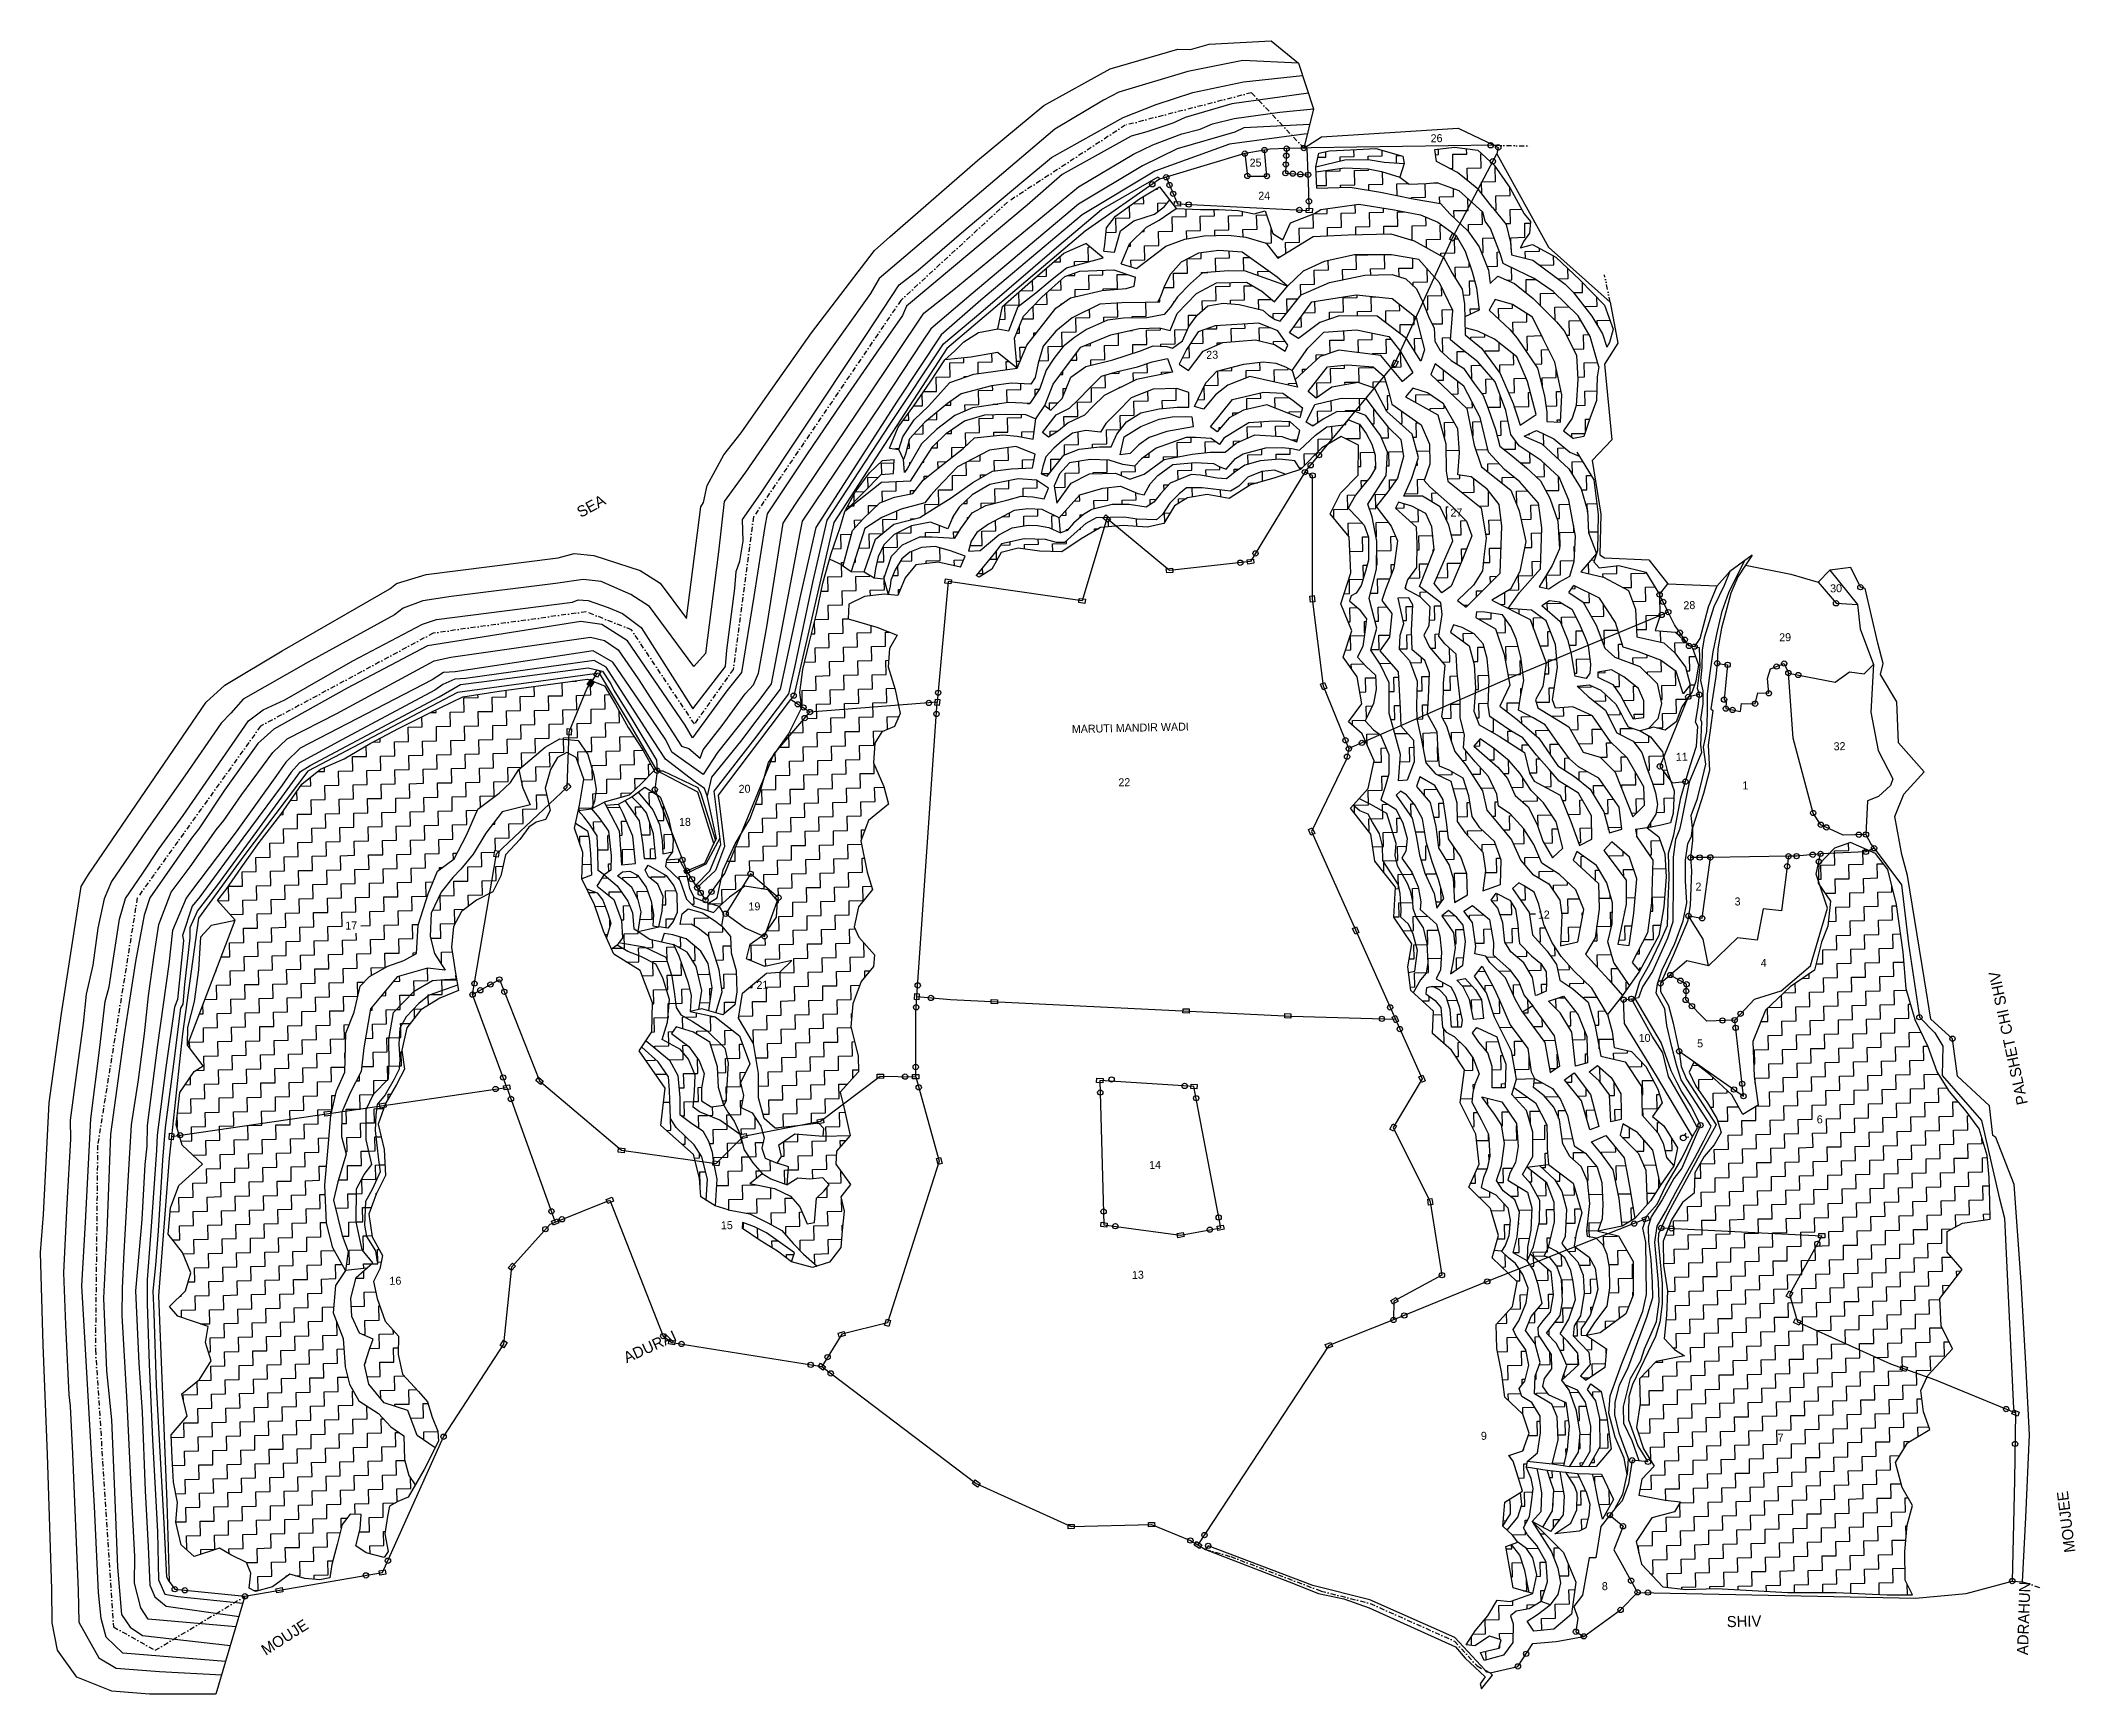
# Model space of a CAD drawing. Header units: metres. Extents: x 307416 to 309442, y 1927193 to 1928840.
import ezdxf

# ---------------------------------------------------------------- set-up
doc = ezdxf.new("R2010")
doc.units = ezdxf.units.M
doc.linetypes.add('DASHDOT', pattern=[1, 0.5, -0.25, 0, -0.25])
doc.linetypes.add('DIVIDE', pattern=[1.25, 0.5, -0.25, 0, -0.25, 0, -0.25])
for name, color, linetype in [('LINE_WATER', 4, 'Continuous'), ('OFF', 1, 'Continuous'), ('POLY_HATCH', 12, 'Continuous'), ('POLY_PARCEL', 6, 'Continuous'), ('POLY_ROAD', 30, 'Continuous'), ('POLY_WATER', 4, 'Continuous'), ('TEXT_MAPIN', 7, 'Continuous'), ('TEXT_MAPOUT', 7, 'Continuous'), ('TEXT_PARCEL', 7, 'Continuous'), ('V_BOUND_LINE', 7, 'Continuous'), ('V_BOUND_STREAM_LINE', 7, 'DASHDOT'), ('V_DIVIDE_LINE', 7, 'DIVIDE')]:
    doc.layers.add(name, color=color, linetype=linetype)
doc.styles.add('TEXT_MAP', font='')
doc.styles.get('TEXT_MAP').set_extended_font_data('Kruti Dev 050')

msp = doc.modelspace()

# ---------------------------------------------------------------- texts
at = {"layer": 'TEXT_MAPIN'}
msp.add_text('MARUTI MANDIR WADI', height=7.955, rotation=1.2674, dxfattribs=at).set_placement((308442.6, 1928150.4))
at = {"layer": 'TEXT_MAPOUT'}
for s, height, rotation, p in [('SEA', 11.05, 28.6165, (307953.5, 1928364.5)), ('PALSHET CHI SHIV', 11.049, 102.1206, (309394.5, 1927781.6)), ('ADURAI', 11.05, 24.576, (307999.3, 1927522.9)), ('MOUJEE', 11.05, 97.1008, (309441.8, 1927335.2)), ('ADRAHUN', 11.05, 87.9929, (309394.5, 1927232.3)), ('MOUJE', 11.05, 32.6093, (307639.9, 1927231.6)), ('SHIV', 11.05, 1.2674, (309094.7, 1927260.2))]:
    msp.add_text(s, height=height, rotation=rotation, dxfattribs=at).set_placement(p)
at = {"layer": 'TEXT_PARCEL', "style": 'TEXT_MAP'}
for s, p in [('26', (308799.8, 1928738.5)), ('25', (308619.6, 1928714.2)), ('24', (308628.2, 1928681.3)), ('23', (308576.4, 1928522.9)), ('27', (308819.6, 1928365.8)), ('30', (309197.6, 1928290.4)), ('28', (309051.5, 1928273.6)), ('29', (309146.9, 1928241.7)), ('32', (309201.1, 1928133.2)), ('11', (309044, 1928122.7)), ('20', (308110.8, 1928090.8)), ('22', (308488.9, 1928097.3)), ('1', (309110.2, 1928094.2)), ('18', (308051.4, 1928057.8)), ('2', (309063.6, 1927993.5)), ('19', (308120.6, 1927973.7)), ('12', (308906.6, 1927965.5)), ('3', (309102.5, 1927978.7)), ('17', (307719.1, 1927954.7)), ('4', (309128.5, 1927917.5)), ('21', (308128.5, 1927895.6)), ('10', (309007, 1927842.7)), ('5', (309065.2, 1927837.4)), ('6', (309184.3, 1927761.7)), ('14', (308519.5, 1927716.3)), ('15', (308093.1, 1927656.3)), ('16', (307763.1, 1927601)), ('13', (308502.4, 1927606.9)), ('9', (308849.9, 1927446.7)), ('7', (309145.3, 1927444.9)), ('8', (308970.3, 1927297))]:
    msp.add_text(s, height=7.96, rotation=1.2674, dxfattribs=at).set_placement(p)

# ---------------------------------------------------------------- hatches: boundary and pattern name
msp.add_hatch(color=256).paths.add_polyline_path([(307966.9, 1928201.5), (307963.4, 1928203.9), (307959.9, 1928198.8), (307963.4, 1928196.4)])

# ---------------------------------------------------------------- linework, layer by layer
for points in [[(308544.6, 1928679.5), (308550.8, 1928679.2), (308550.6, 1928674.9), (308544.4, 1928675.2)], [(308681.9, 1928668.4), (308675.8, 1928668.8), (308676, 1928673), (308682.1, 1928672.7)], [(308818.5, 1928642.2), (308821.4, 1928647.7), (308825.1, 1928645.7), (308822.3, 1928640.2)], [(308761, 1928516.4), (308763.5, 1928522), (308767.4, 1928520.2), (308764.8, 1928514.7)], [(308476.2, 1928367.5), (308480.9, 1928363.6), (308478.2, 1928360.3), (308473.4, 1928364.2)], [(308623.7, 1928319.4), (308617.6, 1928318.7), (308617.1, 1928322.9), (308623.2, 1928323.6)], [(308316.6, 1928303.9), (308322.7, 1928303), (308322.1, 1928298.8), (308316, 1928299.7)], [(308536.5, 1928314), (308542.6, 1928314.7), (308543.1, 1928310.4), (308537, 1928309.8)], [(308455.4, 1928279.4), (308449.3, 1928280.3), (308449.9, 1928284.5), (308456, 1928283.6)], [(308683.7, 1928287.3), (308684.5, 1928281.2), (308680.2, 1928280.6), (308679.5, 1928286.7)], [(307959.9, 1928198.8), (307963.4, 1928203.9), (307966.9, 1928201.5), (307963.4, 1928196.4)], [(307973.4, 1928211.2), (307970.3, 1928205.9), (307966.6, 1928208.1), (307969.8, 1928213.4)], [(308694, 1928200.8), (308696.3, 1928195.1), (308692.4, 1928193.5), (308690.1, 1928199.2)], [(308306.1, 1928178.2), (308306.7, 1928184.3), (308310.9, 1928183.9), (308310.4, 1928177.8)], [(307944.3, 1928154.6), (307944.1, 1928148.4), (307939.9, 1928148.6), (307940.1, 1928154.8)], [(307943.7, 1928097), (307939.2, 1928092.8), (307936.3, 1928095.9), (307940.8, 1928100.1)], [(308681.9, 1928056.1), (308684.4, 1928050.5), (308680.5, 1928048.7), (308678, 1928054.3)], [(307872.1, 1928032.9), (307871.1, 1928026.8), (307866.9, 1928027.5), (307867.9, 1928033.6)], [(308725.9, 1927957.5), (308728.4, 1927951.9), (308724.5, 1927950.2), (308722, 1927955.8)], [(308285.9, 1927885), (308286.3, 1927891.2), (308290.5, 1927890.9), (308290.1, 1927884.7)], [(308362.3, 1927885.2), (308368.5, 1927884.9), (308368.3, 1927880.7), (308362.1, 1927881)], [(308553.3, 1927876), (308559.4, 1927875.7), (308559.2, 1927871.5), (308553.1, 1927871.8)], [(308654.5, 1927871.1), (308660.7, 1927870.9), (308660.5, 1927866.7), (308654.4, 1927866.9)], [(308764, 1927861.8), (308761.5, 1927867.4), (308765.4, 1927869.2), (308767.9, 1927863.5)], [(308248.7, 1927810.9), (308254.8, 1927810.8), (308254.8, 1927806.6), (308248.6, 1927806.7)], [(308290, 1927806.1), (308283.8, 1927806.2), (308283.9, 1927810.4), (308290.1, 1927810.4)], [(308790.6, 1927802.4), (308788, 1927808), (308791.9, 1927809.7), (308794.4, 1927804.1)], [(307883.2, 1927796), (307877.1, 1927795.1), (307876.5, 1927799.3), (307882.6, 1927800.2)], [(307911.3, 1927807.8), (307916, 1927803.9), (307913.3, 1927800.6), (307908.6, 1927804.6)], [(308467.5, 1927806.8), (308473.6, 1927806.4), (308473.4, 1927802.2), (308467.2, 1927802.6)], [(308567.1, 1927796.2), (308560.9, 1927796.6), (308561.2, 1927800.8), (308567.3, 1927800.4)], [(307698.1, 1927773.2), (307704.2, 1927774), (307704.8, 1927769.8), (307698.7, 1927768.9)], [(307753, 1927781.2), (307759.1, 1927782.1), (307759.7, 1927777.9), (307753.6, 1927777)], [(307543.5, 1927745.9), (307544.1, 1927752), (307548.4, 1927751.5), (307547.7, 1927745.4)], [(308112.3, 1927750.7), (308118.3, 1927751.8), (308119.1, 1927747.6), (308113.1, 1927746.5)], [(308195.6, 1927762.4), (308189.6, 1927761.2), (308188.8, 1927765.4), (308194.8, 1927766.5)], [(308759.1, 1927756.2), (308762.2, 1927761.5), (308765.9, 1927759.3), (308762.8, 1927754)], [(307991.2, 1927737.5), (307997.3, 1927736.7), (307996.7, 1927732.5), (307990.6, 1927733.3)], [(308309.3, 1927720.8), (308307.6, 1927726.7), (308311.7, 1927727.8), (308313.4, 1927721.9)], [(308091, 1927719.5), (308084.9, 1927720.3), (308085.5, 1927724.5), (308091.6, 1927723.7)], [(307986.2, 1927684.4), (307980.5, 1927682.1), (307978.9, 1927686.1), (307984.7, 1927688.3)], [(308801, 1927687.1), (308801.9, 1927681), (308797.7, 1927680.4), (308796.8, 1927686.4)], [(307924.5, 1927664.5), (307930.2, 1927666.7), (307931.7, 1927662.8), (307926, 1927660.5)], [(309017.6, 1927665.7), (309011.9, 1927663.5), (309010.4, 1927667.4), (309016.1, 1927669.7)], [(308471.7, 1927663.4), (308477.8, 1927662.6), (308477.2, 1927658.4), (308471.2, 1927659.2)], [(308547.3, 1927652.2), (308553.4, 1927653.3), (308554.2, 1927649.1), (308548.1, 1927648)], [(308594.1, 1927656.4), (308588, 1927655.3), (308587.3, 1927659.5), (308593.3, 1927660.6)], [(309192.2, 1927647.7), (309186, 1927648), (309186.2, 1927652.3), (309192.4, 1927652)], [(307881.3, 1927618.1), (307885.4, 1927622.6), (307888.6, 1927619.8), (307884.5, 1927615.2)], [(308760, 1927585.5), (308765.4, 1927588.5), (308767.4, 1927584.7), (308762, 1927581.8)], [(309153.8, 1927589.7), (309156.7, 1927595.1), (309160.5, 1927593.1), (309157.5, 1927587.7)], [(308256.1, 1927560.9), (308257.9, 1927566.8), (308262, 1927565.5), (308260.1, 1927559.6)], [(309162.9, 1927567.4), (309168.5, 1927564.8), (309166.8, 1927561), (309161.2, 1927563.5)], [(307880.2, 1927543.5), (307876.9, 1927538.3), (307873.3, 1927540.6), (307876.7, 1927545.8)], [(308041.4, 1927546.4), (308047.5, 1927545.4), (308046.8, 1927541.2), (308040.8, 1927542.2)], [(308209.9, 1927553.1), (308215.8, 1927554.6), (308216.9, 1927550.5), (308210.9, 1927549)], [(308694.8, 1927541.5), (308700.5, 1927543.8), (308702.1, 1927539.8), (308696.4, 1927537.6)], [(308192.3, 1927523.2), (308197.2, 1927519.5), (308194.7, 1927516.1), (308189.8, 1927519.8)], [(309268.7, 1927520.8), (309274.5, 1927518.7), (309273, 1927514.7), (309267.2, 1927516.8)], [(309384.3, 1927470.4), (309378.6, 1927472.7), (309380.2, 1927476.6), (309385.9, 1927474.3)], [(308348.5, 1927399.7), (308343.6, 1927403.4), (308346.2, 1927406.8), (308351.1, 1927403.1)], [(308525, 1927360.3), (308518.9, 1927360.1), (308518.8, 1927364.4), (308524.9, 1927364.5)], [(308438.7, 1927362.4), (308444.8, 1927362.5), (308444.9, 1927358.3), (308438.8, 1927358.1)], [(308566.5, 1927345.4), (308571.8, 1927342.3), (308569.6, 1927338.7), (308564.3, 1927341.8)], [(307759.5, 1927313), (307753.5, 1927312), (307752.8, 1927316.2), (307758.8, 1927317.2)], [(307650, 1927298.5), (307656.1, 1927299.6), (307656.8, 1927295.4), (307650.8, 1927294.3)]]:
    msp.add_lwpolyline(points, close=True)
for points in [[(309053.7, 1927752.2), (309052.6, 1927749.9)], [(309056.7, 1927748.2), (309054.2, 1927747.7)]]:
    msp.add_lwpolyline(points)
for centre, radius in [((308614.8, 1928727.3), 2.63), ((308634.3, 1928730.8), 2.63), ((308656, 1928725.2), 2.63), ((308656.3, 1928732.3), 2.63), ((308673.5, 1928732.8), 2.63), ((308859.5, 1928735.6), 2.63), ((308861.7, 1928719.7), 2.63), ((308867.1, 1928733.5), 2.63), ((308536.5, 1928703.7), 2.63), ((308617.3, 1928705), 2.63), ((308636.7, 1928704.9), 2.63), ((308655.2, 1928707.8), 2.63), ((308655.6, 1928716.5), 2.63), ((308662.5, 1928707.3), 2.63), ((308670, 1928706.7), 2.63), ((308677.7, 1928706.2), 2.63), ((308522.6, 1928696.8), 2.63), ((308539.7, 1928696), 2.63), ((308543.4, 1928687.3), 2.63), ((308678.6, 1928679.8), 2.63), ((308558.9, 1928676.6), 2.63), ((308669.1, 1928671.2), 2.63), ((308680.3, 1928417), 2.63), ((308688.5, 1928427), 2.63), ((308674.6, 1928410.2), 2.63), ((308682.2, 1928406.8), 2.63), ((308610.2, 1928320), 2.63), ((308625.4, 1928329.3), 2.63), ((309227.7, 1928295.6), 2.63), ((309027.7, 1928288.3), 2.63), ((309031.3, 1928281), 2.63), ((309203.4, 1928279.6), 2.63), ((309029.8, 1928268), 2.63), ((309036.4, 1928270.8), 2.63), ((309047.9, 1928250.4), 2.63), ((309052.8, 1928243.4), 2.63), ((309057, 1928237.1), 2.63), ((309062.6, 1928236.4), 2.63), ((309085.1, 1928219.8), 2.63), ((309095.5, 1928218.3), 2.63), ((309144.2, 1928216.6), 2.63), ((309151.8, 1928219.6), 2.63), ((309156, 1928210.1), 2.63), ((309165.8, 1928208.2), 2.63), ((308165.5, 1928187.6), 2.63), ((308169.7, 1928179), 2.63), ((308175.3, 1928175.9), 2.63), ((308181.7, 1928171.3), 2.63), ((308300.1, 1928180.4), 2.63), ((308309.4, 1928190.5), 2.63), ((309056.3, 1928186.4), 2.63), ((309067.3, 1928188.7), 2.63), ((309091.9, 1928183.7), 2.63), ((309093.7, 1928174.7), 2.63), ((309100.3, 1928173.4), 2.63), ((309122.8, 1928179.6), 2.63), ((309136.5, 1928190), 2.63), ((308176.5, 1928165.3), 2.63), ((308307.7, 1928169.4), 2.63), ((308715, 1928143.2), 2.63), ((308718.3, 1928134.9), 2.63), ((308731.3, 1928140.6), 2.63), ((308029.5, 1928112.9), 2.63), ((308716.5, 1928126.9), 2.63), ((309028.1, 1928117.2), 2.63), ((308027.2, 1928094.1), 2.63), ((309053.5, 1928102.1), 2.63), ((309180.7, 1928070.8), 2.63), ((309188.3, 1928059.1), 2.63), ((309193.8, 1928056.5), 2.63), ((309226.1, 1928049.2), 2.63), ((309233.2, 1928049.4), 2.63), ((309180.2, 1928029.3), 2.63), ((309188, 1928030.1), 2.63), ((309233.2, 1928032.1), 2.63), ((309241.3, 1928035.7), 2.63), ((308054.8, 1928024.2), 2.63), ((308059.2, 1928013.1), 2.63), ((308122.6, 1928010.3), 2.63), ((309058.6, 1928026.4), 2.63), ((309067.7, 1928026.5), 2.63), ((309078.3, 1928026.6), 2.63), ((309154.8, 1928017.7), 2.63), ((309156.1, 1928027.7), 2.63), ((309164.1, 1928027.8), 2.63), ((309186.3, 1928022.3), 2.63), ((308064.2, 1928004.9), 2.63), ((308069.4, 1927996.5), 2.63), ((308072.9, 1927991.3), 2.63), ((308083.7, 1927992.3), 2.63), ((308077.7, 1927984), 2.63), ((308097.8, 1927970.5), 2.63), ((308150.4, 1927986.5), 2.63), ((309056.5, 1927968.3), 2.63), ((308136.5, 1927948), 2.63), ((309070.1, 1927966), 2.63), ((309038.4, 1927909.5), 2.63), ((307845.8, 1927890), 2.63), ((307847.7, 1927901), 2.63), ((307853.5, 1927894.3), 2.63), ((307863.5, 1927900), 2.63), ((307872.5, 1927905.1), 2.63), ((307877.4, 1927892.8), 2.63), ((308289, 1927899.2), 2.63), ((309028.6, 1927901.2), 2.63), ((309048.4, 1927903.8), 2.63), ((309054.2, 1927893.5), 2.63), ((309054.6, 1927900.3), 2.63), ((308287.5, 1927877.4), 2.63), ((308302.2, 1927886.7), 2.63), ((308759.4, 1927877.3), 2.63), ((308991.9, 1927884.9), 2.63), ((308999.6, 1927885.8), 2.63), ((309053.7, 1927884.7), 2.63), ((309059.9, 1927878.5), 2.63), ((309108.4, 1927870.9), 2.63), ((309286.4, 1927867.5), 2.63), ((308751.2, 1927865.9), 2.63), ((308769.1, 1927855.7), 2.63), ((309090.3, 1927864.2), 2.63), ((309102.5, 1927864.6), 2.63), ((309103.4, 1927856.9), 2.63), ((309047.2, 1927833.6), 2.63), ((309319.4, 1927846.1), 2.63), ((307876.2, 1927807.5), 2.63), ((308276.4, 1927808.4), 2.63), ((308287, 1927817.9), 2.63), ((307868.7, 1927796), 2.63), ((307884, 1927786.1), 2.63), ((308290, 1927797.6), 2.63), ((308470.8, 1927792.5), 2.63), ((308482.1, 1927805.5), 2.63), ((308554.8, 1927799.1), 2.63), ((308566.3, 1927786.9), 2.63), ((309101.8, 1927795.5), 2.63), ((309109.9, 1927801.2), 2.63), ((309111.3, 1927788.9), 2.63), ((307554.6, 1927750), 2.63), ((309051.3, 1927747.3), 2.87), ((309068.4, 1927760), 2.63), ((307924.3, 1927674.2), 2.63), ((307934.8, 1927666.3), 2.63), ((308474.1, 1927674), 2.63), ((308588.7, 1927668.1), 2.63), ((307918.3, 1927656.5), 2.63), ((308485.8, 1927659.4), 2.63), ((308579.9, 1927656), 2.63), ((309002.4, 1927662), 2.63), ((309029.4, 1927657.7), 2.63), ((309039.6, 1927657.2), 2.63), ((309184.8, 1927641.9), 2.63), ((308811, 1927610.7), 2.63), ((308856.1, 1927604.4), 2.63), ((308762.8, 1927566.1), 2.63), ((308773.5, 1927570.5), 2.63), ((308035.6, 1927550), 2.63), ((308053.8, 1927542.2), 2.63), ((308199.3, 1927529.1), 2.63), ((308182.5, 1927521.4), 2.63), ((308202.4, 1927512.9), 2.63), ((309372.8, 1927477.4), 2.63), ((307816.9, 1927449.8), 2.63), ((309381.7, 1927442.7), 2.63), ((309000.4, 1927426.4), 2.63), ((309016.1, 1927424.8), 2.63), ((308978.2, 1927371.8), 2.63), ((308991.3, 1927360.7), 2.63), ((308560.5, 1927346.5), 2.63), ((308574.6, 1927351.9), 2.63), ((308578.2, 1927341.2), 2.63), ((307761.5, 1927326.4), 2.63), ((307739.6, 1927311.8), 2.63), ((308999.3, 1927306.5), 2.63), ((309378.9, 1927306.1), 2.63), ((307549.2, 1927298), 2.63), ((307559.2, 1927297), 2.63), ((307619.1, 1927291), 2.63), ((309005.8, 1927294.9), 2.63), ((309016.1, 1927294.7), 2.63), ((308988.9, 1927277.4), 2.63), ((308944.4, 1927255.7), 2.63), ((308952.2, 1927251.1), 2.63), ((308886.7, 1927221.2), 2.63), ((308894.8, 1927233.7), 2.63)]:
    msp.add_circle(centre, radius)
at = {"layer": 'LINE_WATER'}
for p, q in [((308557.9, 1928809), (308489.2, 1928788.3)), ((308612.7, 1928819.9), (308557.9, 1928809)), ((308668.2, 1928817.3), (308612.7, 1928819.9)), ((308613.4, 1928798.7), (308672.3, 1928804.9)), ((308489.2, 1928788.3), (308474, 1928780.6)), ((308526.6, 1928776.1), (308563.1, 1928788.2)), ((308563.1, 1928788.2), (308613.4, 1928798.7)), ((308678, 1928787.4), (308601.9, 1928776.8)), ((308422.3, 1928723.3), (308493.7, 1928763.3)), ((308474, 1928780.6), (308425.4, 1928751.7)), ((308493.7, 1928763.3), (308526.6, 1928776.1)), ((308555.4, 1928763.4), (308543, 1928757.6)), ((308601.9, 1928776.8), (308555.4, 1928763.4)), ((308582.4, 1928757.1), (308604.2, 1928762.4)), ((308604.2, 1928762.4), (308649.7, 1928768.7)), ((308649.7, 1928768.7), (308683.1, 1928771.9)), ((308425.4, 1928751.7), (308250.7, 1928602.9)), ((308501.4, 1928744.8), (308489.5, 1928737.9)), ((308517.2, 1928749.1), (308501.4, 1928744.8)), ((308543, 1928757.6), (308517.2, 1928749.1)), ((308523, 1928736), (308551.9, 1928747.1)), ((308604.8, 1928748.8), (308547.5, 1928732.1)), ((308551.9, 1928747.1), (308570.3, 1928751.5)), ((308570.3, 1928751.5), (308582.4, 1928757.1)), ((308676.1, 1928747.1), (308599.6, 1928736.8)), ((308613.6, 1928753), (308604.8, 1928748.8)), ((308679.3, 1928756.3), (308613.6, 1928753)), ((308394.7, 1928700.6), (308422.3, 1928723.3)), ((308489.5, 1928737.9), (308432.8, 1928706.4)), ((308449.1, 1928694.2), (308503.8, 1928726.8)), ((308503.8, 1928726.8), (308523, 1928736)), ((308547.5, 1928732.1), (308512.7, 1928715.2)), ((308599.6, 1928736.8), (308525.1, 1928709.9)), ((308337.1, 1928652.4), (308394.7, 1928700.6)), ((308432.8, 1928706.4), (308397.9, 1928675.8)), ((308512.7, 1928715.2), (308449.1, 1928677.1)), ((308525.1, 1928709.9), (308452.6, 1928666.3)), ((308472.1, 1928671.6), (308528.6, 1928704.1)), ((308528.6, 1928704.1), (308529.7, 1928701.7)), ((308324.9, 1928592), (308449.1, 1928694.2)), ((308397.9, 1928675.8), (308277.7, 1928575.4)), ((308449.1, 1928677.1), (308342.1, 1928586.9)), ((308452.6, 1928666.3), (308352, 1928581.5)), ((308429.6, 1928635.7), (308472.1, 1928671.6)), ((308289.4, 1928611.3), (308337.1, 1928652.4)), ((308351.9, 1928569.2), (308429.6, 1928635.7)), ((308250.7, 1928602.9), (308241.9, 1928587.9)), ((308270.4, 1928596.5), (308289.4, 1928611.3)), ((308241.9, 1928587.9), (308187.6, 1928511.6)), ((308237.9, 1928547.2), (308270.4, 1928596.5)), ((308295, 1928568.5), (308324.9, 1928592)), ((308342.1, 1928586.9), (308302.2, 1928553)), ((308352, 1928581.5), (308312.4, 1928547)), ((308238, 1928483.2), (308295, 1928568.5)), ((308273.7, 1928566), (308247.7, 1928528.5)), ((308277.7, 1928575.4), (308273.7, 1928566)), ((308314.8, 1928538), (308351.9, 1928569.2)), ((308173.2, 1928450.1), (308237.9, 1928547.2)), ((308293.9, 1928540.6), (308253.4, 1928479.2)), ((308261.4, 1928457.7), (308314.8, 1928538)), ((308312.4, 1928547), (308268.5, 1928480.9)), ((308302.2, 1928553), (308293.9, 1928540.6)), ((308247.7, 1928528.5), (308212.8, 1928478.2)), ((308187.6, 1928511.6), (308117.6, 1928410.1)), ((308167.2, 1928378.3), (308238, 1928483.2)), ((308253.4, 1928479.2), (308173.9, 1928361.2)), ((308212.8, 1928478.2), (308179, 1928428.3)), ((308268.5, 1928480.9), (308187.7, 1928355.2)), ((308212.8, 1928478.2), (308212.8, 1928478.2)), ((308219, 1928393.1), (308261.4, 1928457.7)), ((308132.6, 1928388.7), (308173.2, 1928450.1)), ((308179, 1928428.3), (308139.1, 1928368.6)), ((308117.6, 1928410.1), (308096.2, 1928380.8)), ((308096.2, 1928380.8), (308090.6, 1928330.9)), ((308114.5, 1928362.9), (308132.6, 1928388.7)), ((308155, 1928359.2), (308167.2, 1928378.3)), ((308198.9, 1928362.3), (308219, 1928393.1)), ((308115.1, 1928341.6), (308114.5, 1928362.9)), ((308136.7, 1928356.1), (308125.7, 1928286.2)), ((308139.1, 1928368.6), (308136.7, 1928356.1)), ((308138.7, 1928256.1), (308155, 1928359.2)), ((308173.9, 1928361.2), (308171.4, 1928348.1)), ((308184.8, 1928302), (308198.9, 1928362.3)), ((308111.8, 1928321.5), (308115.1, 1928341.6)), ((308171.4, 1928348.1), (308165, 1928314.3)), ((308187.7, 1928355.2), (308172.4, 1928288)), ((308090.6, 1928330.9), (308077.8, 1928229.6)), ((308108.2, 1928311.2), (308111.8, 1928321.5)), ((309096.8, 1928290.5), (309112.4, 1928322)), ((307928.5, 1928299.3), (307824.6, 1928286.5)), ((307955.9, 1928303.3), (307928.5, 1928299.3)), ((307973.7, 1928301.3), (307955.9, 1928303.3)), ((308003.3, 1928288.4), (307973.7, 1928301.3)), ((308106.8, 1928294.4), (308108.2, 1928311.2)), ((308165, 1928314.3), (308143, 1928199.5)), ((308166.7, 1928215.8), (308184.8, 1928302)), ((309091.9, 1928297.3), (309081.7, 1928276)), ((309097.5, 1928311.4), (309091.9, 1928297.3)), ((307776.8, 1928274.8), (307768, 1928268.1)), ((307796.2, 1928282.1), (307776.8, 1928274.8)), ((307824.6, 1928286.5), (307796.2, 1928282.1)), ((307809.9, 1928263.4), (307945.3, 1928280.6)), ((307945.3, 1928280.6), (307950.8, 1928283.2)), ((307950.8, 1928283.2), (307960.8, 1928282.5)), ((307960.8, 1928282.5), (307980.8, 1928275.3)), ((307980.8, 1928275.3), (307995, 1928269.3)), ((308022.1, 1928276.5), (308003.3, 1928288.4)), ((308066.1, 1928216.5), (308022.1, 1928276.5)), ((308098.9, 1928233), (308106.8, 1928294.4)), ((308125.7, 1928286.2), (308113.5, 1928210.6)), ((308172.4, 1928288), (308152.2, 1928194.2)), ((309081.7, 1928276), (309072, 1928245.1)), ((309089.9, 1928271.8), (309096.8, 1928290.5)), ((307768, 1928268.1), (307682.2, 1928221)), ((307726.5, 1928222.3), (307795.9, 1928258.8)), ((307795.9, 1928258.8), (307809.9, 1928263.4)), ((307953.7, 1928261.5), (307800.9, 1928237.4)), ((307974.6, 1928258.4), (307953.7, 1928261.5)), ((307999.9, 1928242.3), (307974.6, 1928258.4)), ((307995, 1928269.3), (308013.5, 1928255.4)), ((308013.5, 1928255.4), (308065.2, 1928174.4)), ((308130.4, 1928209.9), (308138.7, 1928256.1)), ((309085.5, 1928251.8), (309089.9, 1928271.8)), ((307800.9, 1928237.4), (307721, 1928195)), ((307824.2, 1928225.8), (307963.2, 1928245.9)), ((307963.2, 1928245.9), (307977.1, 1928242.4)), ((307977.1, 1928242.4), (307990.9, 1928233.1)), ((308057.4, 1928158.1), (307999.9, 1928242.3)), ((309072, 1928245.1), (309070.1, 1928232.8)), ((309081.2, 1928231.3), (309085.5, 1928251.8)), ((307682.2, 1928221), (307617.4, 1928184.3)), ((307658.8, 1928183.6), (307726.5, 1928222.3)), ((307710.5, 1928169.9), (307807.4, 1928222.4)), ((307807.4, 1928222.4), (307824.2, 1928225.8)), ((307966, 1928232.2), (307828.6, 1928211.3)), ((307966.7, 1928222.7), (307838.7, 1928204.7)), ((307857.3, 1928201.8), (307960.8, 1928215.5)), ((307960.8, 1928215.5), (307975.1, 1928211.9)), ((307985.5, 1928221), (307966, 1928232.2)), ((307978.9, 1928216), (307966.7, 1928222.7)), ((308026, 1928142.7), (307978.9, 1928216)), ((308024.3, 1928164.3), (307985.5, 1928221)), ((307990.9, 1928233.1), (308010.7, 1928204.3)), ((308065.2, 1928174.4), (308097.5, 1928216.8)), ((308077.8, 1928229.6), (308066.1, 1928216.5)), ((308097.5, 1928216.8), (308098.9, 1928233)), ((308160.7, 1928189.5), (308166.7, 1928215.8)), ((309069.7, 1928215.6), (309068.6, 1928202.8)), ((309070.1, 1928232.8), (309069.7, 1928215.6)), ((309078.1, 1928210.2), (309081.2, 1928231.3)), ((307721, 1928195), (307647.9, 1928154.3)), ((307805.4, 1928203.5), (307674.2, 1928135.2)), ((307816.9, 1928210.8), (307805.4, 1928203.5)), ((307816.3, 1928198.9), (307808.3, 1928193.2)), ((307812.6, 1928186.6), (307833.9, 1928198.8)), ((307828.2, 1928204), (307816.3, 1928198.9)), ((307828.6, 1928211.3), (307816.9, 1928210.8)), ((307838.7, 1928204.7), (307828.2, 1928204)), ((307833.9, 1928198.8), (307857.3, 1928201.8)), ((307975.1, 1928211.9), (307983.5, 1928199.5)), ((307983.5, 1928199.5), (307986.3, 1928193.2)), ((308010.7, 1928204.3), (308053.9, 1928137.5)), ((308113.5, 1928210.6), (308098.8, 1928192.6)), ((308117.2, 1928189.5), (308125.6, 1928198.3)), ((308125.6, 1928198.3), (308130.4, 1928209.9)), ((308152.2, 1928194.2), (308128.9, 1928163.4)), ((308143, 1928199.5), (308130.7, 1928182.9)), ((309068.6, 1928202.8), (309070.7, 1928192.6)), ((309075.5, 1928189.5), (309078.1, 1928210.2)), ((307617.4, 1928184.3), (307605.2, 1928170.2)), ((307622.7, 1928162.5), (307637.3, 1928173.6)), ((307637.3, 1928173.6), (307658.8, 1928183.6)), ((307684.2, 1928118), (307812.6, 1928186.6)), ((307808.3, 1928193.2), (307715.5, 1928143.8)), ((307986.3, 1928193.2), (308004.2, 1928164.2)), ((308098.8, 1928192.6), (308064.8, 1928145.5)), ((308130.7, 1928182.9), (308089.6, 1928130.9)), ((308094.3, 1928158), (308117.2, 1928189.5)), ((308126.7, 1928144.7), (308160.7, 1928189.5)), ((309070.7, 1928179.5), (309068.5, 1928164)), ((309070.7, 1928192.6), (309070.7, 1928179.5)), ((309075.4, 1928170.6), (309075.5, 1928189.5)), ((307557.7, 1928068.2), (307622.7, 1928162.5)), ((307595.4, 1928160.3), (307559.2, 1928107.9)), ((307605.2, 1928170.2), (307595.4, 1928160.3)), ((307647.9, 1928154.3), (307632.1, 1928139.9)), ((307661.3, 1928144.7), (307710.5, 1928169.9)), ((308004.2, 1928164.2), (308029, 1928123.3)), ((308038.1, 1928143.7), (308024.3, 1928164.3)), ((308064.8, 1928145.5), (308057.4, 1928158.1)), ((308075.3, 1928133.7), (308094.3, 1928158)), ((308128.9, 1928163.4), (308112.7, 1928142.1)), ((309068.5, 1928164), (309069.4, 1928161.6)), ((309069.4, 1928161.6), (309068.6, 1928138.4)), ((309074.7, 1928152.1), (309075.4, 1928170.6)), ((307632.1, 1928139.9), (307598.7, 1928093.5)), ((307647, 1928131), (307661.3, 1928144.7)), ((307674.2, 1928135.2), (307659.8, 1928121.5)), ((307715.5, 1928143.8), (307673.5, 1928120.6)), ((308037.9, 1928124.3), (308026, 1928142.7)), ((308044.1, 1928131.5), (308038.1, 1928143.7)), ((308053.9, 1928137.5), (308061.1, 1928134.9)), ((308061.1, 1928134.9), (308072.3, 1928125.5)), ((308072.3, 1928125.5), (308075.3, 1928133.7)), ((308112.7, 1928142.1), (308083.6, 1928106.4)), ((308086.4, 1928092.7), (308126.7, 1928144.7)), ((309068.6, 1928138.4), (309069.4, 1928130.9)), ((309071.4, 1928136.5), (309074.7, 1928152.1)), ((309073.6, 1928119.3), (309071.4, 1928136.5)), ((307616.1, 1928089.3), (307647, 1928131)), ((307659.8, 1928121.5), (307650.4, 1928108.3)), ((307673.5, 1928120.6), (307665.3, 1928111.3)), ((307674.4, 1928112), (307684.2, 1928118)), ((308029, 1928123.3), (308029.5, 1928112.9)), ((308029.5, 1928112.9), (308035.3, 1928112.8)), ((308035.3, 1928112.8), (308070, 1928096.1)), ((308065.5, 1928103.2), (308037.9, 1928124.3)), ((308075.4, 1928109.3), (308044.1, 1928131.5)), ((308089.6, 1928130.9), (308075.4, 1928109.3)), ((309069.4, 1928130.9), (309057.2, 1928101.4)), ((309070.6, 1928105.4), (309073.6, 1928119.3)), ((307559.2, 1928107.9), (307520.7, 1928053)), ((307598.7, 1928093.5), (307573.2, 1928055.2)), ((307650.4, 1928108.3), (307610.3, 1928052)), ((307656.2, 1928098.5), (307617.1, 1928045.8)), ((307631.1, 1928052.5), (307674.4, 1928112)), ((307665.3, 1928111.3), (307656.2, 1928098.5)), ((308076.7, 1928095.3), (308065.5, 1928103.2)), ((308070, 1928096.1), (308073.2, 1928089.9)), ((308079.4, 1928087.8), (308076.7, 1928095.3)), ((308083.6, 1928106.4), (308079.4, 1928087.8)), ((308092.9, 1928039.5), (308086.4, 1928092.7)), ((309057.2, 1928101.4), (309049.3, 1928061.7)), ((309065.4, 1928085.3), (309070.6, 1928105.4)), ((307598.2, 1928063.2), (307616.1, 1928089.3)), ((308073.2, 1928089.9), (308087.5, 1928043.4)), ((308088.6, 1928045.5), (308079.4, 1928087.8)), ((309059, 1928068.4), (309065.4, 1928085.3)), ((307520.7, 1928053), (307486.3, 1928002.5)), ((307533.7, 1928035.5), (307557.7, 1928068.2)), ((307564.5, 1928017.2), (307590.5, 1928054.1)), ((307610.3, 1928052), (307565, 1927992)), ((307573.2, 1928055.2), (307566, 1928045.6)), ((307590.5, 1928054.1), (307598.2, 1928063.2)), ((307591.1, 1927998), (307631.1, 1928052.5)), ((309047.5, 1928054.3), (309043.5, 1928044.5)), ((309049.3, 1928061.7), (309047.5, 1928054.3)), ((309060.5, 1928056.1), (309059, 1928068.4)), ((309059.5, 1928047.7), (309060.5, 1928056.1)), ((307517.3, 1928011), (307533.7, 1928035.5)), ((307566, 1928045.6), (307524.5, 1927986.4)), ((307617.1, 1928045.8), (307574.1, 1927987.3)), ((308092.1, 1928045.6), (308078.1, 1928019.8)), ((308081.9, 1928013.3), (308092.9, 1928039.5)), ((308085.9, 1928040.3), (308088.6, 1928045.5)), ((309043.5, 1928044.5), (309041.3, 1928026.8)), ((309053.5, 1928023.9), (309056, 1928040.1)), ((309056, 1928040.1), (309059.5, 1928047.7)), ((307545.5, 1927991.9), (307564.5, 1928017.2)), ((308078.1, 1928019.8), (308060.4, 1928011.1)), ((308068, 1927998.8), (308081.9, 1928013.3)), ((309041.3, 1928026.8), (309041.1, 1928003.1)), ((309053.4, 1928003.4), (309053.5, 1928023.9)), ((307486.3, 1928002.5), (307479, 1927985.4)), ((307500.2, 1927985.7), (307517.3, 1928011)), ((307533.5, 1927959.7), (307545.5, 1927991.9)), ((307565, 1927992), (307560.7, 1927986.1)), ((307571.9, 1927973), (307591.1, 1927998)), ((309041.1, 1928003.1), (309040.8, 1927962.6)), ((309054.8, 1927981.5), (309053.4, 1928003.4)), ((307479, 1927985.4), (307472.7, 1927956.1)), ((307494.3, 1927965.1), (307500.2, 1927985.7)), ((307524.5, 1927986.4), (307518.8, 1927969.1)), ((307560.7, 1927986.1), (307547.1, 1927953.7)), ((307566.7, 1927978.2), (307557, 1927948.8)), ((307564.7, 1927956.8), (307571.9, 1927973)), ((307574.1, 1927987.3), (307566.7, 1927978.2)), ((309051.2, 1927963.5), (309054.8, 1927981.5)), ((307472.7, 1927956.1), (307467.6, 1927919.3)), ((307488.1, 1927926.4), (307494.3, 1927965.1)), ((307518.8, 1927969.1), (307510.3, 1927922.9)), ((307528.7, 1927929.4), (307533.5, 1927959.7)), ((307547.1, 1927953.7), (307543.4, 1927920.3)), ((307564.5, 1927946.6), (307564.7, 1927956.8)), ((309040.8, 1927962.6), (309035.6, 1927946.3)), ((309042.9, 1927940.9), (309051.2, 1927963.5)), ((307558, 1927943.9), (307551.8, 1927885)), ((307557, 1927948.8), (307558, 1927943.9)), ((307559.2, 1927900.1), (307564.5, 1927946.6)), ((309035.6, 1927946.3), (309020.7, 1927913.1)), ((309030.2, 1927914.8), (309042.9, 1927940.9)), ((307467.6, 1927919.3), (307461.1, 1927890.6)), ((307484, 1927897.8), (307488.1, 1927926.4)), ((307510.3, 1927922.9), (307498.8, 1927850)), ((307523, 1927888.8), (307528.7, 1927929.4)), ((307543.4, 1927920.3), (307532.2, 1927839.9)), ((309020.7, 1927913.1), (309010.6, 1927897.8)), ((309025.5, 1927900.7), (309030.2, 1927914.8)), ((307461.1, 1927890.6), (307458.1, 1927861.1)), ((307479.8, 1927883.1), (307484, 1927897.8)), ((307557.6, 1927880.5), (307559.2, 1927900.1)), ((309010.6, 1927897.8), (309006.7, 1927886.7)), ((309024.2, 1927891.6), (309025.5, 1927900.7)), ((309032.9, 1927876), (309024.2, 1927891.6)), ((307474.5, 1927837.4), (307479.8, 1927883.1)), ((307519.1, 1927850.9), (307523, 1927888.8)), ((307548.9, 1927877.4), (307540.2, 1927817.4)), ((307548.2, 1927821), (307555.2, 1927876.4)), ((307551.8, 1927885), (307548.9, 1927877.4)), ((307555.2, 1927876.4), (307557.6, 1927880.5)), ((309006.7, 1927886.7), (309003.2, 1927886.2)), ((309003.2, 1927886.2), (309029.4, 1927841.5)), ((309034.9, 1927859.3), (309032.9, 1927876)), ((307458.1, 1927861.1), (307451.4, 1927812.6)), ((307498.8, 1927850), (307485.2, 1927751)), ((307513.2, 1927805.2), (307519.1, 1927850.9)), ((309040, 1927837.9), (309034.9, 1927859.3)), ((307465.7, 1927766.4), (307474.5, 1927837.4)), ((307532.2, 1927839.9), (307521.6, 1927759.6)), ((309029.4, 1927841.5), (309038.9, 1927814.6)), ((309044.4, 1927820.2), (309040, 1927837.9)), ((307451.4, 1927812.6), (307445.1, 1927765.1)), ((307540.2, 1927817.4), (307531.8, 1927750.2)), ((307540, 1927757.7), (307548.2, 1927821)), ((309038.9, 1927814.6), (309044.4, 1927803)), ((309049.2, 1927805.2), (309044.4, 1927820.2)), ((307506.3, 1927760.2), (307513.2, 1927805.2)), ((309044.4, 1927803), (309049.9, 1927793)), ((309067.4, 1927777), (309049.2, 1927805.2)), ((309049.9, 1927793), (309059.1, 1927778.2)), ((309059.1, 1927778.2), (309068.4, 1927760)), ((309079, 1927759.1), (309067.4, 1927777)), ((307445.1, 1927765.1), (307445.3, 1927746.2)), ((307460.4, 1927663.1), (307465.7, 1927766.4)), ((307485.2, 1927751), (307481.5, 1927654.2)), ((307503.3, 1927709.8), (307506.3, 1927760.2)), ((307521.6, 1927759.6), (307521.4, 1927739.2)), ((307531.8, 1927750.2), (307531.2, 1927735.2)), ((307537.5, 1927725.3), (307540, 1927757.7)), ((309065.1, 1927752.7), (309049.8, 1927717.2)), ((309068.4, 1927760), (309065.1, 1927752.7)), ((309071.7, 1927744.4), (309079, 1927759.1)), ((307445.3, 1927746.2), (307441.9, 1927681.7)), ((307521.4, 1927739.2), (307519.5, 1927721)), ((307531.2, 1927735.2), (307525.6, 1927659.1)), ((309062.6, 1927726.8), (309071.7, 1927744.4)), ((307498.8, 1927633.7), (307503.3, 1927709.8)), ((307519.5, 1927721), (307516.6, 1927666.2)), ((307533, 1927654.7), (307537.5, 1927725.3)), ((309049.8, 1927717.2), (309041.9, 1927706.9)), ((309043.9, 1927693.2), (309062.6, 1927726.8)), ((309041.9, 1927706.9), (309030.2, 1927685.7)), ((309033.5, 1927673.8), (309043.9, 1927693.2)), ((307441.9, 1927681.7), (307438.4, 1927613)), ((309019.4, 1927668.8), (309016.5, 1927658.7)), ((309030.2, 1927685.7), (309019.4, 1927668.8)), ((309025.4, 1927659.6), (309033.5, 1927673.8)), ((307456.8, 1927600), (307460.4, 1927663.1)), ((307481.5, 1927654.2), (307478.2, 1927587.8)), ((307515.4, 1927654.5), (307510.2, 1927595)), ((307516.6, 1927666.2), (307515.4, 1927654.5)), ((307525.6, 1927659.1), (307521.8, 1927606.1)), ((307530.4, 1927620.8), (307533, 1927654.7)), ((309016.5, 1927658.7), (309016.8, 1927644.6)), ((309022.9, 1927643.4), (309025.4, 1927659.6)), ((307497.1, 1927597.9), (307498.8, 1927633.7)), ((309016.8, 1927644.6), (309019, 1927626.1)), ((309026.6, 1927603.3), (309022.9, 1927643.4)), ((307438.4, 1927613), (307440.3, 1927561.2)), ((307521.8, 1927606.1), (307521.9, 1927582.6)), ((307527.7, 1927594.6), (307530.4, 1927620.8)), ((309019, 1927626.1), (309020.2, 1927603.5)), ((307459.8, 1927548.7), (307456.8, 1927600)), ((307478.2, 1927587.8), (307481.3, 1927515.5)), ((307496.8, 1927570.4), (307497.1, 1927597.9)), ((307510.2, 1927595), (307513.6, 1927523.2)), ((307528.6, 1927573), (307527.7, 1927594.6)), ((309020.5, 1927588.1), (309014.6, 1927568.6)), ((309020.2, 1927603.5), (309020.5, 1927588.1)), ((309027.2, 1927584.2), (309026.6, 1927603.3)), ((307501.7, 1927483.8), (307496.8, 1927570.4)), ((307521.9, 1927582.6), (307523.7, 1927522.1)), ((307530.9, 1927501.2), (307528.6, 1927573)), ((309014.6, 1927568.6), (309009, 1927553.2)), ((309024.7, 1927564.6), (309027.2, 1927584.2)), ((307440.3, 1927561.2), (307443.8, 1927491.6)), ((307469.3, 1927380.3), (307459.8, 1927548.7)), ((309009, 1927553.2), (308995.7, 1927517.4)), ((309012.8, 1927537.2), (309019.2, 1927552.3)), ((309019.2, 1927552.3), (309024.7, 1927564.6)), ((308998.9, 1927507.9), (309008.9, 1927525.7)), ((309008.9, 1927525.7), (309012.8, 1927537.2)), ((307481.3, 1927515.5), (307486.2, 1927466.5)), ((307513.6, 1927523.2), (307516.7, 1927474.3)), ((307523.7, 1927522.1), (307527.1, 1927447.2)), ((308995.7, 1927517.4), (308987.6, 1927501)), ((308995.8, 1927496), (308998.9, 1927507.9)), ((307443.8, 1927491.6), (307445.2, 1927480.4)), ((307532.9, 1927464.7), (307530.9, 1927501.2)), ((308987.6, 1927501), (308983.2, 1927484.3)), ((308991.9, 1927480), (308995.8, 1927496)), ((307445.2, 1927480.4), (307447.3, 1927432.9)), ((307486.2, 1927466.5), (307488.8, 1927403.1)), ((307506.2, 1927393.4), (307501.7, 1927483.8)), ((307516.7, 1927474.3), (307519.9, 1927395.9)), ((307538.8, 1927363.7), (307532.9, 1927464.7)), ((308983.2, 1927484.3), (308982.7, 1927471.6)), ((308982.7, 1927471.6), (308987.1, 1927453.6)), ((308992.2, 1927463), (308991.9, 1927480)), ((307527.1, 1927447.2), (307532.1, 1927355.1)), ((308987.1, 1927453.6), (308996.3, 1927428.4)), ((309000.4, 1927445.7), (308992.2, 1927463)), ((309007.4, 1927425.7), (309000.4, 1927445.7)), ((307447.3, 1927432.9), (307453.1, 1927296.9)), ((308996.3, 1927428.4), (308995.4, 1927412.3)), ((307488.8, 1927403.1), (307492.3, 1927320.1)), ((307509.4, 1927330.7), (307506.2, 1927393.4)), ((307519.9, 1927395.9), (307522.8, 1927340.7)), ((307473.2, 1927294.8), (307469.3, 1927380.3)), ((307541.2, 1927310), (307538.8, 1927363.7)), ((307532.1, 1927355.1), (307533.2, 1927307.4)), ((307509.3, 1927304), (307509.4, 1927330.7)), ((307522.8, 1927340.7), (307524.3, 1927302.2)), ((307492.3, 1927320.1), (307496.2, 1927273)), ((307515.5, 1927279.6), (307509.3, 1927304)), ((307524.3, 1927302.2), (307529.3, 1927290.4)), ((307533.2, 1927307.4), (307539.2, 1927293.1)), ((307543.6, 1927305.6), (307541.2, 1927310)), ((307453.1, 1927296.9), (307453.6, 1927265.2)), ((307476.1, 1927269), (307473.2, 1927294.8)), ((307529.3, 1927290.4), (307540.6, 1927281.2)), ((307539.2, 1927293.1), (307552.4, 1927290.9)), ((307552.4, 1927290.9), (307617.1, 1927284)), ((307453.6, 1927265.2), (307473.5, 1927229.7)), ((307481, 1927250.4), (307476.1, 1927269)), ((307496.2, 1927273), (307504.9, 1927260.1)), ((307522.8, 1927268.1), (307515.5, 1927279.6)), ((307610.1, 1927260.5), (307522.8, 1927268.1)), ((307540.6, 1927281.2), (307613.2, 1927271)), ((307497.4, 1927234.2), (307481, 1927250.4)), ((307504.9, 1927260.1), (307517.1, 1927252)), ((307517.1, 1927252), (307604.7, 1927242.1)), ((307473.5, 1927229.7), (307490.9, 1927219.4)), ((307599.9, 1927226.1), (307497.4, 1927234.2)), ((307490.9, 1927219.4), (307534.2, 1927216.2)), ((307534.2, 1927216.2), (307596, 1927212.8))]:
    msp.add_line(p, q, dxfattribs=at)
at = {"layer": 'OFF'}
for p, q in [((308640.9, 1928839.7), (308668.2, 1928817.3)), ((308668.2, 1928817.3), (308683.1, 1928771.9)), ((308683.1, 1928771.9), (308673.5, 1928732.8)), ((309120, 1928327.4), (309097.5, 1928311.4)), ((309218, 1928315.2), (309197.1, 1928312.5)), ((309185.6, 1928300.7), (309197.1, 1928312.5)), ((308848.9, 1927203.7), (308850.5, 1927199))]:
    msp.add_line(p, q, dxfattribs=at)
at = {"layer": 'POLY_HATCH'}
for p, q in [((308685.4, 1928714), (308688.4, 1928727.7)), ((308685.4, 1928714), (308714.2, 1928721.2)), ((308688.4, 1928727.7), (308699, 1928730.2)), ((308699, 1928730.2), (308719.8, 1928731)), ((308714.2, 1928721.2), (308737.6, 1928721.3)), ((308719.8, 1928731), (308745.3, 1928732.3)), ((308737.6, 1928721.3), (308753.4, 1928718.8)), ((308745.3, 1928732.3), (308772.1, 1928724.9)), ((308772.1, 1928724.9), (308773.4, 1928717.6)), ((308803.9, 1928731.4), (308823.5, 1928733.7)), ((308805.7, 1928719.4), (308803.9, 1928731.4)), ((308823.5, 1928733.7), (308846.9, 1928730.6)), ((308846.9, 1928730.6), (308863.1, 1928715.9)), ((308686.5, 1928692.8), (308685.4, 1928714)), ((308685.6, 1928709.2), (308714, 1928713.1)), ((308714, 1928713.1), (308737.4, 1928712)), ((308737.4, 1928712), (308750.8, 1928709.5)), ((308750.8, 1928709.5), (308769.1, 1928703.7)), ((308753.4, 1928718.8), (308773.4, 1928717.6)), ((308773.4, 1928717.6), (308769.1, 1928703.7)), ((308769.1, 1928703.7), (308778.3, 1928697)), ((308826.6, 1928708.4), (308805.7, 1928719.4)), ((308847.3, 1928691.7), (308826.6, 1928708.4)), ((308863.1, 1928715.9), (308879.1, 1928692.9)), ((308486.1, 1928665), (308509.7, 1928682.3)), ((308509.7, 1928682.3), (308529.8, 1928694.3)), ((308529.8, 1928694.3), (308546.5, 1928672.8)), ((308534.4, 1928674.2), (308540, 1928681.3)), ((308686.5, 1928692.8), (308719.7, 1928693.9)), ((308719.7, 1928693.9), (308749.7, 1928688.9)), ((308749.7, 1928688.9), (308782.5, 1928682.3)), ((308778.3, 1928697), (308795.5, 1928697.5)), ((308782.5, 1928682.3), (308809.7, 1928677.7)), ((308795.5, 1928697.5), (308805.9, 1928698.6)), ((308805.9, 1928698.6), (308827.7, 1928690.7)), ((308827.7, 1928690.7), (308851.8, 1928669)), ((308861.4, 1928673.8), (308847.3, 1928691.7)), ((308879.1, 1928692.9), (308892.8, 1928667.2)), ((308477, 1928653.3), (308486.1, 1928665)), ((308490.9, 1928650.5), (308504.3, 1928660.2)), ((308504.3, 1928660.2), (308524.8, 1928667)), ((308516.7, 1928653.9), (308529.5, 1928661.1)), ((308524.8, 1928667), (308534.4, 1928674.2)), ((308529.5, 1928661.1), (308546.5, 1928672.8)), ((308546.5, 1928672.8), (308570.5, 1928671.5)), ((308570.5, 1928671.5), (308588.9, 1928671.7)), ((308588.9, 1928671.7), (308608.2, 1928670.8)), ((308608.2, 1928670.8), (308624, 1928667.3)), ((308624, 1928667.3), (308635, 1928670.4)), ((308635, 1928670.4), (308642.5, 1928647.6)), ((308660.3, 1928658.3), (308684.1, 1928667.8)), ((308684.1, 1928667.8), (308690.5, 1928671.8)), ((308690.5, 1928671.8), (308728.1, 1928676.9)), ((308728.1, 1928676.9), (308761.9, 1928671.6)), ((308761.9, 1928671.6), (308789.6, 1928666.2)), ((308789.6, 1928666.2), (308806.9, 1928659)), ((308809.7, 1928677.7), (308819.2, 1928667)), ((308819.2, 1928667), (308836.9, 1928650.4)), ((308853.9, 1928660.1), (308851.8, 1928669)), ((308859.3, 1928652.6), (308853.9, 1928660.1)), ((308861.4, 1928673.8), (308874.9, 1928656.6)), ((308892.8, 1928667.2), (308899.2, 1928659.6)), ((308899.2, 1928659.6), (308898.3, 1928648.2)), ((308475.2, 1928636.9), (308477, 1928653.3)), ((308484.8, 1928629.1), (308490.9, 1928650.5)), ((308500, 1928637.4), (308516.7, 1928653.9)), ((308536.2, 1928635.2), (308554.9, 1928642.1)), ((308554.9, 1928642.1), (308574.4, 1928645.4)), ((308574.4, 1928645.4), (308598.3, 1928646)), ((308598.3, 1928646), (308615.7, 1928644.2)), ((308615.7, 1928644.2), (308636.1, 1928638.1)), ((308642.5, 1928647.6), (308652.7, 1928641.4)), ((308647.7, 1928623.1), (308682.7, 1928644.9)), ((308652.7, 1928641.4), (308660.3, 1928658.3)), ((308682.7, 1928644.9), (308717.5, 1928646.4)), ((308717.5, 1928646.4), (308760.2, 1928647.4)), ((308760.2, 1928647.4), (308783.5, 1928640.6)), ((308783.5, 1928640.6), (308812.7, 1928624.1)), ((308806.9, 1928659), (308825.1, 1928645.7)), ((308825.1, 1928645.7), (308834.1, 1928630)), ((308836.9, 1928650.4), (308848.2, 1928634.5)), ((308869.3, 1928627), (308859.3, 1928652.6)), ((308874.9, 1928656.6), (308879.4, 1928638.9)), ((308892.2, 1928639.7), (308889.1, 1928633.4)), ((308898.3, 1928648.2), (308892.2, 1928639.7)), ((308398.5, 1928597.2), (308434.4, 1928628.1)), ((308434.4, 1928628.1), (308456.5, 1928637.8)), ((308437.1, 1928613.5), (308473.7, 1928623.5)), ((308473.7, 1928623.5), (308456.5, 1928637.8)), ((308474.4, 1928630), (308475.2, 1928636.9)), ((308474.4, 1928630), (308484.8, 1928629.1)), ((308491.7, 1928617.4), (308500, 1928637.4)), ((308507, 1928612.8), (308536.2, 1928635.2)), ((308551.4, 1928619.2), (308540.8, 1928607.3)), ((308568.6, 1928628.2), (308551.4, 1928619.2)), ((308588.9, 1928630.8), (308568.6, 1928628.2)), ((308612.1, 1928629.2), (308588.9, 1928630.8)), ((308647, 1928604.4), (308612.1, 1928629.2)), ((308636.1, 1928638.1), (308647.7, 1928623.1)), ((308693.7, 1928620), (308672.9, 1928610.1)), ((308724, 1928626.4), (308693.7, 1928620)), ((308760.9, 1928626.5), (308724, 1928626.4)), ((308787.9, 1928622), (308760.9, 1928626.5)), ((308808.7, 1928598.6), (308787.9, 1928622)), ((308812.7, 1928624.1), (308821.2, 1928608.2)), ((308834.1, 1928630), (308841.1, 1928609.6)), ((308848.2, 1928634.5), (308857.2, 1928611.3)), ((308871.9, 1928617.8), (308869.3, 1928627)), ((308879.4, 1928638.9), (308880.4, 1928626.4)), ((308880.4, 1928626.4), (308901.6, 1928621.2)), ((308889.1, 1928633.4), (308901.1, 1928636.9)), ((308901.1, 1928636.9), (308924.4, 1928624.3)), ((308901.6, 1928621.2), (308933.6, 1928597.3)), ((308924.4, 1928624.3), (308948.2, 1928601.5)), ((308406.7, 1928588.7), (308423, 1928602.3)), ((308412.5, 1928584.3), (308435.6, 1928604.9)), ((308423, 1928602.3), (308437.1, 1928613.5)), ((308435.6, 1928604.9), (308450.4, 1928610.4)), ((308450.4, 1928610.4), (308484.3, 1928611.7)), ((308484.3, 1928611.7), (308505.8, 1928604.3)), ((308491.7, 1928617.4), (308507, 1928612.8)), ((308504.5, 1928595.4), (308505.8, 1928604.3)), ((308540.8, 1928607.3), (308534.6, 1928595.6)), ((308572.6, 1928608.5), (308560.5, 1928598.1)), ((308566.5, 1928588.1), (308586.6, 1928598.6)), ((308598.6, 1928610.5), (308572.6, 1928608.5)), ((308586.6, 1928598.6), (308616.3, 1928599.3)), ((308615.3, 1928610.1), (308598.6, 1928610.5)), ((308657.3, 1928595.2), (308615.3, 1928610.1)), ((308616.3, 1928599.3), (308631.7, 1928590.2)), ((308657.3, 1928595.2), (308647, 1928604.4)), ((308672.9, 1928610.1), (308657.3, 1928595.2)), ((308670.8, 1928586.7), (308699, 1928599)), ((308699, 1928599), (308734.3, 1928606.3)), ((308734.3, 1928606.3), (308761.4, 1928606.9)), ((308761.4, 1928606.9), (308775.1, 1928602.5)), ((308775.1, 1928602.5), (308785.6, 1928592.5)), ((308821.2, 1928608.2), (308831, 1928592.4)), ((308841.1, 1928609.6), (308845.5, 1928593.6)), ((308857.2, 1928611.3), (308859.1, 1928598)), ((308859.1, 1928598), (308866.5, 1928605.4)), ((308866.5, 1928605.4), (308883.2, 1928598.1)), ((308886.2, 1928610.9), (308871.9, 1928617.8)), ((308902.9, 1928602.8), (308886.2, 1928610.9)), ((308921.8, 1928589.9), (308902.9, 1928602.8)), ((308948.2, 1928601.5), (308972.8, 1928576.4)), ((308373.3, 1928575.1), (308398.5, 1928597.2)), ((308389.1, 1928575.1), (308406.7, 1928588.7)), ((308394.5, 1928565.5), (308412.5, 1928584.3)), ((308426.7, 1928573.4), (308441, 1928583.8)), ((308441, 1928583.8), (308472.7, 1928591)), ((308492.2, 1928578.7), (308470.5, 1928577.5)), ((308472.7, 1928591), (308496.6, 1928593)), ((308515.4, 1928579.2), (308492.2, 1928578.7)), ((308496.6, 1928593), (308504.5, 1928595.4)), ((308527.7, 1928579.5), (308515.4, 1928579.2)), ((308530.5, 1928583.9), (308527.7, 1928579.5)), ((308534.6, 1928595.6), (308530.5, 1928583.9)), ((308547.8, 1928584.7), (308540.7, 1928574.5)), ((308547.4, 1928568.1), (308566.5, 1928588.1)), ((308560.5, 1928598.1), (308547.8, 1928584.7)), ((308631.7, 1928590.2), (308644.2, 1928579.6)), ((308644.2, 1928579.6), (308657.3, 1928595.2)), ((308644.2, 1928579.6), (308644.2, 1928579.6)), ((308649.9, 1928560.5), (308670.8, 1928586.7)), ((308659.2, 1928548.9), (308681.6, 1928579.8)), ((308681.6, 1928579.8), (308725.6, 1928586.6)), ((308725.6, 1928586.6), (308761.3, 1928583.2)), ((308761.3, 1928583.2), (308785.2, 1928564.1)), ((308785.6, 1928592.5), (308792.1, 1928579.3)), ((308792.1, 1928579.3), (308798.4, 1928563.4)), ((308821.8, 1928571), (308808.7, 1928598.6)), ((308831, 1928592.4), (308833.5, 1928577.3)), ((308845.5, 1928593.6), (308848, 1928571.5)), ((308864.1, 1928582.2), (308858, 1928571.3)), ((308881.3, 1928577), (308864.1, 1928582.2)), ((308883.2, 1928598.1), (308901.7, 1928583.2)), ((308901.7, 1928583.2), (308925.2, 1928559.9)), ((308946.6, 1928565.8), (308921.8, 1928589.9)), ((308933.6, 1928597.3), (308941.8, 1928589.4)), ((308941.8, 1928589.4), (308960.4, 1928565.3)), ((308368.7, 1928553), (308373.3, 1928575.1)), ((308379.9, 1928550.8), (308389.1, 1928575.1)), ((308385.3, 1928543.4), (308394.5, 1928565.5)), ((308397.8, 1928536.5), (308426.7, 1928573.4)), ((308442.9, 1928563.8), (308426.5, 1928550.4)), ((308470.5, 1928577.5), (308442.9, 1928563.8)), ((308478, 1928561.5), (308457.2, 1928552.3)), ((308493.9, 1928563.3), (308478, 1928561.5)), ((308517.1, 1928563.8), (308493.9, 1928563.3)), ((308534.4, 1928567.1), (308517.1, 1928563.8)), ((308540.7, 1928574.5), (308534.4, 1928567.1)), ((308540.5, 1928551.3), (308547.4, 1928568.1)), ((308559.1, 1928555), (308567.3, 1928566.5)), ((308567.3, 1928566.5), (308577.8, 1928575.6)), ((308577.8, 1928575.6), (308593.2, 1928578.3)), ((308628.7, 1928558.6), (308585.1, 1928555.7)), ((308593.2, 1928578.3), (308609.2, 1928577.2)), ((308609.2, 1928577.2), (308632.6, 1928571.3)), ((308647.6, 1928551), (308628.7, 1928558.6)), ((308632.6, 1928571.3), (308638.3, 1928566.3)), ((308638.3, 1928566.3), (308645, 1928562.2)), ((308645, 1928562.2), (308649.9, 1928560.5)), ((308689.4, 1928559), (308668.2, 1928543.3)), ((308708.7, 1928565.7), (308689.4, 1928559)), ((308746.5, 1928565.5), (308708.7, 1928565.7)), ((308775.6, 1928543.3), (308746.5, 1928565.5)), ((308785.2, 1928564.1), (308793.5, 1928531.9)), ((308798.4, 1928563.4), (308803.3, 1928553.7)), ((308819.5, 1928542), (308821.8, 1928571)), ((308833.5, 1928577.3), (308834.2, 1928546.9)), ((308848, 1928571.5), (308833.8, 1928564.7)), ((308858, 1928571.3), (308878.6, 1928552.1)), ((308901.2, 1928564.4), (308881.3, 1928577)), ((308911.7, 1928543), (308901.2, 1928564.4)), ((308925.2, 1928559.9), (308932.7, 1928550.8)), ((308958.7, 1928545.1), (308946.6, 1928565.8)), ((308960.4, 1928565.3), (308970.8, 1928547.8)), ((308972.8, 1928576.4), (308981.4, 1928552.6)), ((308325.5, 1928530.5), (308334.9, 1928539.9)), ((308334.9, 1928539.9), (308349.5, 1928549.1)), ((308349.5, 1928549.1), (308368.7, 1928553)), ((308368.7, 1928553), (308379.9, 1928550.8)), ((308388.2, 1928513.8), (308385.3, 1928543.4)), ((308426.5, 1928550.4), (308413.8, 1928535.6)), ((308445.1, 1928544.1), (308433.7, 1928535.1)), ((308457.2, 1928552.3), (308445.1, 1928544.1)), ((308451.3, 1928534.6), (308481.4, 1928546.9)), ((308481.4, 1928546.9), (308509.5, 1928553.3)), ((308509.5, 1928553.3), (308529.6, 1928553.9)), ((308529.6, 1928553.9), (308540.5, 1928551.3)), ((308542.7, 1928533.6), (308552.8, 1928540.8)), ((308552.8, 1928540.8), (308559.1, 1928555)), ((308568.4, 1928549.7), (308556.6, 1928532.1)), ((308585.1, 1928555.7), (308568.4, 1928549.7)), ((308573.3, 1928530.5), (308592.8, 1928539.4)), ((308592.8, 1928539.4), (308625.5, 1928542)), ((308625.5, 1928542), (308644.4, 1928537.3)), ((308657.7, 1928536.7), (308647.6, 1928551)), ((308668.2, 1928543.3), (308659.2, 1928548.9)), ((308677.4, 1928533.5), (308693.3, 1928549.6)), ((308693.3, 1928549.6), (308725.8, 1928551.9)), ((308725.8, 1928551.9), (308758, 1928545.3)), ((308758, 1928545.3), (308769.7, 1928530.4)), ((308790, 1928520.8), (308775.6, 1928543.3)), ((308803.3, 1928553.7), (308804, 1928540.6)), ((308804, 1928540.6), (308809.3, 1928531.4)), ((308831.3, 1928532.1), (308819.5, 1928542)), ((308846.7, 1928550.6), (308834, 1928553.9)), ((308834.2, 1928546.9), (308850.4, 1928533.5)), ((308863.5, 1928542.5), (308846.7, 1928550.6)), ((308885.5, 1928524.9), (308863.5, 1928542.5)), ((308878.6, 1928552.1), (308885.8, 1928543.7)), ((308885.8, 1928543.7), (308906.3, 1928513.8)), ((308923.3, 1928519.7), (308911.7, 1928543)), ((308932.7, 1928550.8), (308945, 1928526.6)), ((308967.3, 1928514.9), (308958.7, 1928545.1)), ((308970.8, 1928547.8), (308975.1, 1928534.7)), ((308977.7, 1928539.4), (308975.1, 1928534.7)), ((308981.4, 1928552.6), (308977.7, 1928539.4)), ((308301.4, 1928499.6), (308316.1, 1928521.9)), ((308316.1, 1928521.9), (308325.5, 1928530.5)), ((308342, 1928524.7), (308316.1, 1928521.9)), ((308368.3, 1928529.3), (308342, 1928524.7)), ((308388.2, 1928513.8), (308368.3, 1928529.3)), ((308388.2, 1928513.8), (308397.8, 1928536.5)), ((308409.1, 1928518.8), (308405.8, 1928504.3)), ((308413.8, 1928535.6), (308409.1, 1928518.8)), ((308424.5, 1928523.4), (308416.8, 1928511.6)), ((308423.8, 1928497.8), (308439.3, 1928518.4)), ((308433.7, 1928535.1), (308424.5, 1928523.4)), ((308439.3, 1928518.4), (308451.3, 1928534.6)), ((308456.4, 1928515.3), (308483.4, 1928522)), ((308483.4, 1928522), (308510.9, 1928531)), ((308508, 1928515), (308522.4, 1928520)), ((308510.9, 1928531), (308523.4, 1928536)), ((308522.4, 1928520), (308537.8, 1928523.2)), ((308523.4, 1928536), (308537, 1928535.3)), ((308537, 1928535.3), (308542.7, 1928533.6)), ((308537.8, 1928523.2), (308542.7, 1928509.7)), ((308556.6, 1928532.1), (308549.4, 1928517.5)), ((308558.7, 1928511.5), (308573.3, 1928530.5)), ((308586.9, 1928510.7), (308613.9, 1928517.8)), ((308613.9, 1928517.8), (308633, 1928520.1)), ((308633, 1928520.1), (308645.7, 1928518.5)), ((308644.4, 1928537.3), (308654.8, 1928530.5)), ((308645.7, 1928518.5), (308655.2, 1928515)), ((308654.8, 1928530.5), (308657.7, 1928536.7)), ((308661.8, 1928511.4), (308677.4, 1928533.5)), ((308689.6, 1928525.4), (308677.3, 1928514.1)), ((308708.4, 1928531.6), (308689.6, 1928525.4)), ((308750, 1928526.2), (308708.4, 1928531.6)), ((308771.6, 1928500.5), (308750, 1928526.2)), ((308769.7, 1928530.4), (308781.9, 1928509.1)), ((308793.5, 1928531.9), (308790, 1928520.8)), ((308804.4, 1928518), (308799.9, 1928507.4)), ((308832.7, 1928495.6), (308804.4, 1928518)), ((308809.3, 1928531.4), (308820.3, 1928521.3)), ((308820.3, 1928521.3), (308832.6, 1928513.7)), ((308846.8, 1928520.1), (308831.3, 1928532.1)), ((308863.9, 1928500.2), (308846.8, 1928520.1)), ((308850.4, 1928533.5), (308869.1, 1928508.5)), ((308896.1, 1928500.5), (308885.5, 1928524.9)), ((308930.5, 1928487.2), (308923.3, 1928519.7)), ((308945, 1928526.6), (308946.4, 1928502.4)), ((308285.2, 1928476.2), (308301.4, 1928499.6)), ((308299.9, 1928475.7), (308321.1, 1928499.3)), ((308321.1, 1928499.3), (308344.9, 1928507.8)), ((308344.9, 1928507.8), (308388.2, 1928513.8)), ((308382, 1928498.7), (308362.5, 1928496.1)), ((308401.6, 1928497.7), (308382, 1928498.7)), ((308405.8, 1928504.3), (308401.6, 1928497.7)), ((308416.8, 1928511.6), (308410.7, 1928493.3)), ((308415.6, 1928476.6), (308423.8, 1928497.8)), ((308432.7, 1928483.4), (308441.6, 1928504.6)), ((308441.6, 1928504.6), (308456.4, 1928515.3)), ((308460.2, 1928493.8), (308472.1, 1928505.8)), ((308472.1, 1928505.8), (308487.9, 1928510.4)), ((308506.8, 1928502.3), (308474.8, 1928486.6)), ((308487.9, 1928510.4), (308508, 1928515)), ((308542.7, 1928509.7), (308506.8, 1928502.3)), ((308549.4, 1928517.5), (308558.7, 1928511.5)), ((308564.7, 1928475.5), (308575.9, 1928499.2)), ((308575.9, 1928499.2), (308586.9, 1928510.7)), ((308619.8, 1928505.3), (308597.9, 1928496.9)), ((308643.3, 1928500.2), (308619.8, 1928505.3)), ((308667.3, 1928494.7), (308643.3, 1928500.2)), ((308655.2, 1928515), (308661.8, 1928511.4)), ((308661.8, 1928511.4), (308667.3, 1928494.7)), ((308677.3, 1928514.1), (308664.8, 1928502.5)), ((308677.8, 1928490.5), (308697.2, 1928515.1)), ((308697.2, 1928515.1), (308717.1, 1928517.1)), ((308727.5, 1928499.5), (308701.3, 1928494.7)), ((308717.1, 1928517.1), (308742.4, 1928515)), ((308743.8, 1928493.8), (308727.5, 1928499.5)), ((308742.4, 1928515), (308753.5, 1928505.5)), ((308753.5, 1928505.5), (308757.6, 1928492.3)), ((308781.9, 1928509.1), (308771.6, 1928500.5)), ((308799.9, 1928507.4), (308835.9, 1928473.6)), ((308832.6, 1928513.7), (308843.2, 1928498.5)), ((308843.2, 1928498.5), (308851.9, 1928486.5)), ((308874.7, 1928471.5), (308863.9, 1928500.2)), ((308869.1, 1928508.5), (308882, 1928478.4)), ((308904.8, 1928467.5), (308896.1, 1928500.5)), ((308906.3, 1928513.8), (308913, 1928486.3)), ((308946.4, 1928502.4), (308944.5, 1928476.5)), ((308965.5, 1928505.1), (308964.9, 1928481.4)), ((308967.3, 1928514.9), (308965.5, 1928505.1)), ((308318.7, 1928478.4), (308296, 1928459.8)), ((308332.3, 1928488.2), (308318.7, 1928478.4)), ((308362.5, 1928496.1), (308332.3, 1928488.2)), ((308379.5, 1928479.5), (308343.4, 1928474.3)), ((308400.5, 1928478.5), (308379.5, 1928479.5)), ((308410.7, 1928493.3), (308400.5, 1928478.5)), ((308421.7, 1928471.9), (308432.7, 1928483.4)), ((308440, 1928473.7), (308448.7, 1928482.3)), ((308448.7, 1928482.3), (308460.2, 1928493.8)), ((308474.8, 1928486.6), (308463.4, 1928475.6)), ((308501.6, 1928484), (308487.9, 1928470.1)), ((308523.4, 1928492.9), (308501.6, 1928484)), ((308546.9, 1928493.4), (308523.4, 1928492.9)), ((308559.1, 1928489.4), (308546.9, 1928493.4)), ((308559, 1928474.9), (308559.1, 1928489.4)), ((308585.5, 1928487.2), (308573.6, 1928472.9)), ((308580.6, 1928455.3), (308602.5, 1928482.5)), ((308597.9, 1928496.9), (308585.5, 1928487.2)), ((308602.5, 1928482.5), (308633.2, 1928489.7)), ((308636.8, 1928477.1), (308613.5, 1928471.9)), ((308633.2, 1928489.7), (308652.5, 1928488.7)), ((308669.4, 1928464.3), (308636.8, 1928477.1)), ((308652.5, 1928488.7), (308663, 1928481.4)), ((308663, 1928481.4), (308672, 1928474.2)), ((308675.9, 1928460), (308684.4, 1928477.5)), ((308685.8, 1928483.9), (308677.8, 1928490.5)), ((308684.4, 1928477.5), (308710.5, 1928483.9)), ((308701.3, 1928494.7), (308685.8, 1928483.9)), ((308710.5, 1928483.9), (308735.3, 1928483.5)), ((308735.3, 1928483.5), (308746.6, 1928468.4)), ((308756, 1928470.7), (308743.8, 1928493.8)), ((308757.6, 1928492.3), (308761.1, 1928477.7)), ((308761.1, 1928477.7), (308790.4, 1928457.3)), ((308781.9, 1928493.9), (308774.6, 1928485.3)), ((308774.6, 1928485.3), (308807, 1928467.1)), ((308796.7, 1928489), (308781.9, 1928493.9)), ((308812.7, 1928478.3), (308796.7, 1928489)), ((308826.9, 1928453.4), (308812.7, 1928478.3)), ((308849.2, 1928464.7), (308832.7, 1928495.6)), ((308851.9, 1928486.5), (308856.9, 1928473.6)), ((308882, 1928478.4), (308889, 1928456.8)), ((308913, 1928486.3), (308915.3, 1928469.8)), ((308929.1, 1928460), (308930.5, 1928487.2)), ((308964.9, 1928481.4), (308958.3, 1928463.7)), ((308269.7, 1928455.1), (308285.2, 1928476.2)), ((308274.3, 1928445.2), (308285.5, 1928462.1)), ((308296, 1928459.8), (308280.9, 1928443.2)), ((308285.5, 1928462.1), (308299.9, 1928475.7)), ((308326.1, 1928466.7), (308307.6, 1928452.5)), ((308317.7, 1928449.1), (308335.5, 1928461.1)), ((308343.4, 1928474.3), (308326.1, 1928466.7)), ((308335.5, 1928461.1), (308355.7, 1928467.3)), ((308355.7, 1928467.3), (308376.7, 1928467.8)), ((308376.7, 1928467.8), (308396.2, 1928467.5)), ((308396.2, 1928467.5), (308406.5, 1928463.4)), ((308404, 1928443.1), (308406.5, 1928463.4)), ((308406.5, 1928463.4), (308415.6, 1928476.6)), ((308413.3, 1928449.7), (308427, 1928467.3)), ((308415.6, 1928476.6), (308421.7, 1928471.9)), ((308427, 1928467.3), (308440, 1928473.7)), ((308438.9, 1928459.1), (308429.2, 1928451.4)), ((308455.1, 1928467), (308438.9, 1928459.1)), ((308463.4, 1928475.6), (308455.1, 1928467)), ((308476.4, 1928458.6), (308471, 1928450)), ((308487.9, 1928470.1), (308476.4, 1928458.6)), ((308487.4, 1928448), (308497, 1928460.4)), ((308497, 1928460.4), (308511.3, 1928469.2)), ((308511.1, 1928455.6), (308529.3, 1928463)), ((308511.3, 1928469.2), (308529.5, 1928473.3)), ((308529.3, 1928463), (308542.3, 1928465.2)), ((308529.5, 1928473.3), (308547.3, 1928474.7)), ((308542.3, 1928465.2), (308555.9, 1928465.5)), ((308547.3, 1928474.7), (308559, 1928474.9)), ((308555.9, 1928465.5), (308562, 1928465.1)), ((308562, 1928465.1), (308563.2, 1928455.3)), ((308573.6, 1928472.9), (308564.7, 1928475.5)), ((308599.1, 1928464.1), (308587.3, 1928450.3)), ((308613.5, 1928471.9), (308599.1, 1928464.1)), ((308618.7, 1928459.4), (308607.6, 1928452.6)), ((308643.5, 1928460.9), (308618.7, 1928459.4)), ((308659.9, 1928460.3), (308643.5, 1928460.9)), ((308669.5, 1928451.7), (308659.9, 1928460.3)), ((308672, 1928474.2), (308669.4, 1928464.3)), ((308682.3, 1928455.9), (308675.9, 1928460)), ((308692.6, 1928463), (308682.3, 1928455.9)), ((308706.1, 1928470.1), (308692.6, 1928463)), ((308696.3, 1928455.2), (308713.5, 1928457.1)), ((308724.5, 1928470.4), (308706.1, 1928470.1)), ((308713.5, 1928457.1), (308717.8, 1928462.3)), ((308717.8, 1928462.3), (308729, 1928458)), ((308735.1, 1928466.6), (308724.5, 1928470.4)), ((308729, 1928458), (308735.5, 1928448.8)), ((308749.7, 1928446.7), (308735.1, 1928466.6)), ((308746.6, 1928468.4), (308757.4, 1928455)), ((308781.2, 1928447.9), (308756, 1928470.7)), ((308790.4, 1928457.3), (308798.7, 1928438.1)), ((308807, 1928467.1), (308815, 1928438.4)), ((308835.9, 1928473.6), (308843, 1928437)), ((308857.3, 1928430.2), (308849.2, 1928464.7)), ((308856.9, 1928473.6), (308864.3, 1928452.7)), ((308879.6, 1928447.7), (308874.7, 1928471.5)), ((308889, 1928456.8), (308904.8, 1928467.5)), ((308915.3, 1928469.8), (308915.5, 1928460.7)), ((308915.5, 1928460.7), (308929.1, 1928460)), ((308940.7, 1928463.9), (308932.1, 1928451.2)), ((308944.5, 1928476.5), (308940.7, 1928463.9)), ((308958.3, 1928463.7), (308952.4, 1928445.7)), ((308261, 1928434.1), (308269.7, 1928455.1)), ((308270.2, 1928432.8), (308274.3, 1928445.2)), ((308280.9, 1928443.2), (308276.9, 1928427.9)), ((308292.7, 1928438.4), (308278.8, 1928414.2)), ((308307.6, 1928452.5), (308292.7, 1928438.4)), ((308304.2, 1928435.7), (308317.7, 1928449.1)), ((308334.4, 1928433.7), (308345.4, 1928444.3)), ((308345.4, 1928444.3), (308373.8, 1928447.4)), ((308373.8, 1928447.4), (308388.2, 1928446)), ((308388.2, 1928446), (308404, 1928443.1)), ((308419.1, 1928445.1), (308413.3, 1928449.7)), ((308429.2, 1928451.4), (308419.1, 1928445.1)), ((308432.7, 1928441.2), (308424.5, 1928434)), ((308443.3, 1928448.9), (308432.7, 1928441.2)), ((308456.4, 1928451.6), (308443.3, 1928448.9)), ((308471, 1928450), (308456.4, 1928451.6)), ((308481.6, 1928435.3), (308487.4, 1928448)), ((308490.7, 1928427.5), (308494.5, 1928445.4)), ((308494.5, 1928445.4), (308511.1, 1928455.6)), ((308509.2, 1928437.3), (308500.5, 1928428.6)), ((308519.4, 1928444.5), (308509.2, 1928437.3)), ((308537, 1928450.5), (308519.4, 1928444.5)), ((308556.2, 1928444.5), (308526.6, 1928433.9)), ((308563.2, 1928455.3), (308537, 1928450.5)), ((308565.6, 1928444.7), (308556.2, 1928444.5)), ((308581.1, 1928443.6), (308565.6, 1928444.7)), ((308587.3, 1928450.3), (308580.6, 1928455.3)), ((308589.6, 1928437.7), (308581.1, 1928443.6)), ((308593.7, 1928443.9), (308589.6, 1928437.7)), ((308607.6, 1928452.6), (308593.7, 1928443.9)), ((308595.2, 1928430.2), (308606.2, 1928438.9)), ((308606.2, 1928438.9), (308624.8, 1928447.3)), ((308624.8, 1928447.3), (308651.5, 1928445.5)), ((308651.5, 1928445.5), (308666.6, 1928440.2)), ((308666.6, 1928440.2), (308669.5, 1928451.7)), ((308669.3, 1928432.1), (308685.1, 1928446.9)), ((308685.1, 1928446.9), (308696.3, 1928455.2)), ((308710.7, 1928445.8), (308691.5, 1928434.5)), ((308727.8, 1928436.9), (308710.7, 1928445.8)), ((308727.6, 1928407.2), (308727.8, 1928436.9)), ((308735.5, 1928448.8), (308741.3, 1928437.9)), ((308741.3, 1928437.9), (308744.5, 1928427)), ((308756.9, 1928430), (308749.7, 1928446.7)), ((308757.4, 1928455), (308770.2, 1928442.7)), ((308770.2, 1928442.7), (308772.7, 1928425.9)), ((308787.5, 1928424.9), (308781.2, 1928447.9)), ((308798.7, 1928438.1), (308799.1, 1928418.1)), ((308815, 1928438.4), (308815.1, 1928411.1)), ((308828.4, 1928429.5), (308826.9, 1928453.4)), ((308843, 1928437), (308850.3, 1928415.6)), ((308864.3, 1928452.7), (308868.5, 1928436)), ((308887.8, 1928436.3), (308879.6, 1928447.7)), ((308892.9, 1928446), (308905.2, 1928451.5)), ((308892.9, 1928446), (308910.5, 1928438.5)), ((308905.2, 1928451.5), (308922.4, 1928443.3)), ((308910.5, 1928438.5), (308937.5, 1928413.5)), ((308922.4, 1928443.3), (308938.3, 1928430.1)), ((308932.1, 1928451.2), (308942, 1928443.6)), ((308952.4, 1928445.7), (308942, 1928443.6)), ((308241.1, 1928409.5), (308253.8, 1928421.9)), ((308253.8, 1928421.9), (308265.6, 1928422.7)), ((308261, 1928434.1), (308270.2, 1928432.8)), ((308265, 1928408.8), (308265.6, 1928422.7)), ((308274.8, 1928422.8), (308270.2, 1928432.8)), ((308276.9, 1928427.9), (308274.8, 1928422.8)), ((308276, 1928409.8), (308274.8, 1928422.8)), ((308281.8, 1928401.2), (308293, 1928418.8)), ((308293, 1928418.8), (308304.2, 1928435.7)), ((308309.3, 1928414.2), (308334.4, 1928433.7)), ((308360.5, 1928432.2), (308328.7, 1928415.4)), ((308386.8, 1928435.7), (308360.5, 1928432.2)), ((308406, 1928427.9), (308386.8, 1928435.7)), ((308403.4, 1928414.6), (308406, 1928427.9)), ((308416.7, 1928425.4), (308413.6, 1928415.9)), ((308424.5, 1928434), (308416.7, 1928425.4)), ((308418, 1928406.2), (308434.5, 1928427.2)), ((308440.2, 1928419.3), (308430.2, 1928408.4)), ((308434.5, 1928427.2), (308449.8, 1928433.1)), ((308460.8, 1928422.6), (308440.2, 1928419.3)), ((308449.8, 1928433.1), (308470.4, 1928435.5)), ((308479.6, 1928422.1), (308460.8, 1928422.6)), ((308470.4, 1928435.5), (308481.6, 1928435.3)), ((308493.2, 1928417.7), (308479.6, 1928422.1)), ((308500.5, 1928428.6), (308490.7, 1928427.5)), ((308505, 1928416.1), (308493.2, 1928417.7)), ((308500.5, 1928428.6), (308500.5, 1928428.6)), ((308511.9, 1928423.3), (308505, 1928416.1)), ((308526.6, 1928433.9), (308511.9, 1928423.3)), ((308514.6, 1928408.3), (308534.4, 1928422.8)), ((308528.1, 1928406.9), (308543.1, 1928417.8)), ((308534.4, 1928422.8), (308562.4, 1928428.1)), ((308543.1, 1928417.8), (308565.2, 1928419.6)), ((308562.4, 1928428.1), (308580.2, 1928429.9)), ((308565.2, 1928419.6), (308583.5, 1928418.7)), ((308580.2, 1928429.9), (308595.2, 1928430.2)), ((308583.5, 1928418.7), (308589.9, 1928415.4)), ((308596.3, 1928413), (308605.4, 1928423.8)), ((308614.6, 1928417.1), (308605, 1928410.4)), ((308605.4, 1928423.8), (308613, 1928428.3)), ((308613, 1928428.3), (308635.7, 1928434.3)), ((308630.1, 1928421.3), (308614.6, 1928417.1)), ((308649.2, 1928423.1), (308630.1, 1928421.3)), ((308635.7, 1928434.3), (308652.2, 1928434.7)), ((308664.5, 1928421.4), (308649.2, 1928423.1)), ((308652.2, 1928434.7), (308661.6, 1928433.6)), ((308661.6, 1928433.6), (308669.3, 1928432.1)), ((308670.3, 1928412.9), (308664.5, 1928421.4)), ((308691.5, 1928434.5), (308670.3, 1928412.9)), ((308744.5, 1928427), (308744.8, 1928414.2)), ((308755.3, 1928406.9), (308756.9, 1928430)), ((308772.7, 1928425.9), (308766.9, 1928404.3)), ((308781.1, 1928404.3), (308787.5, 1928424.9)), ((308799.1, 1928418.1), (308793.2, 1928401.7)), ((308826.8, 1928407.4), (308828.4, 1928429.5)), ((308873.4, 1928412.7), (308857.3, 1928430.2)), ((308868.5, 1928436), (308881.1, 1928426.2)), ((308881.1, 1928426.2), (308895.3, 1928414.4)), ((308909.8, 1928421.6), (308887.8, 1928436.3)), ((308927.6, 1928405.3), (308909.8, 1928421.6)), ((308938.3, 1928430.1), (308947.8, 1928426)), ((308945.2, 1928430.2), (308962.4, 1928402.5)), ((308216.4, 1928371.1), (308252.7, 1928407.8)), ((308252.8, 1928399.8), (308216.4, 1928371.1)), ((308226.7, 1928390.2), (308241.1, 1928409.5)), ((308252.7, 1928407.8), (308265, 1928408.8)), ((308281.8, 1928401.2), (308252.8, 1928399.8)), ((308278.8, 1928414.2), (308276, 1928409.8)), ((308284.2, 1928388.9), (308294.3, 1928402.3)), ((308294.3, 1928402.3), (308309.3, 1928414.2)), ((308328.7, 1928415.4), (308308.5, 1928394.3)), ((308322.3, 1928384.7), (308343.9, 1928399.7)), ((308360.8, 1928398), (308343.3, 1928387.7)), ((308343.9, 1928399.7), (308363.4, 1928411.2)), ((308389.2, 1928403.6), (308360.8, 1928398)), ((308363.4, 1928411.2), (308382, 1928413.3)), ((308382, 1928413.3), (308403.4, 1928414.6)), ((308407.4, 1928402.3), (308389.2, 1928403.6)), ((308419.1, 1928394.3), (308407.4, 1928402.3)), ((308413.6, 1928415.9), (308411.9, 1928408.4)), ((308411.9, 1928408.4), (308418, 1928406.2)), ((308430.2, 1928408.4), (308424.8, 1928396.5)), ((308424.8, 1928396.5), (308427.6, 1928379.2)), ((308427.6, 1928379.2), (308441.7, 1928399.2)), ((308441.7, 1928399.2), (308460.2, 1928408.5)), ((308460.2, 1928408.5), (308486, 1928409.1)), ((308473.2, 1928394.2), (308491, 1928396.3)), ((308486, 1928409.1), (308500.2, 1928403.3)), ((308491, 1928396.3), (308508.1, 1928389)), ((308500.2, 1928403.3), (308514.6, 1928408.3)), ((308514.5, 1928387.5), (308520.6, 1928398.6)), ((308520.6, 1928398.6), (308528.1, 1928406.9)), ((308540.5, 1928399.2), (308530.6, 1928388.6)), ((308561.2, 1928407.8), (308540.5, 1928399.2)), ((308570.7, 1928407), (308561.2, 1928407.8)), ((308587.3, 1928404.1), (308570.7, 1928407)), ((308596.4, 1928403.4), (308587.3, 1928404.1)), ((308589.9, 1928415.4), (308596.3, 1928413)), ((308605, 1928410.4), (308596.4, 1928403.4)), ((308620.3, 1928397.4), (308599, 1928383.8)), ((308608.7, 1928396.1), (308600.6, 1928391.2)), ((308617.6, 1928405.1), (308608.7, 1928396.1)), ((308631.6, 1928410.7), (308617.6, 1928405.1)), ((308644.5, 1928404.6), (308620.3, 1928397.4)), ((308644.3, 1928412.2), (308631.6, 1928410.7)), ((308655, 1928408), (308644.3, 1928412.2)), ((308670.3, 1928412.9), (308644.5, 1928404.6)), ((308710, 1928389.2), (308727.6, 1928407.2)), ((308739.5, 1928405.2), (308731.6, 1928395.7)), ((308737.1, 1928378.2), (308755.3, 1928406.9)), ((308744.8, 1928414.2), (308739.5, 1928405.2)), ((308766.9, 1928404.3), (308757.2, 1928390.4)), ((308773.1, 1928386.3), (308781.1, 1928404.3)), ((308793.2, 1928401.7), (308799.1, 1928395.6)), ((308815.1, 1928411.1), (308816.9, 1928401.2)), ((308816.9, 1928401.2), (308850, 1928374.6)), ((308840, 1928405.6), (308826.8, 1928407.4)), ((308856, 1928393.3), (308840, 1928405.6)), ((308850.3, 1928415.6), (308879.7, 1928392.1)), ((308888.4, 1928400.4), (308873.4, 1928412.7)), ((308907.2, 1928379.3), (308888.4, 1928400.4)), ((308895.3, 1928414.4), (308909.2, 1928401.6)), ((308909.2, 1928401.6), (308918.4, 1928384.1)), ((308937.5, 1928382.3), (308927.6, 1928405.3)), ((308937.5, 1928413.5), (308949.6, 1928393.4)), ((308962.4, 1928402.5), (308966.7, 1928368.1)), ((308216.4, 1928371.1), (308226.7, 1928390.2)), ((308234.8, 1928363.8), (308251.4, 1928379.5)), ((308251.4, 1928379.5), (308265.8, 1928385.1)), ((308265.8, 1928385.1), (308284.2, 1928388.9)), ((308296, 1928379.6), (308272.6, 1928373.3)), ((308302, 1928387.2), (308296, 1928379.6)), ((308308.5, 1928394.3), (308302, 1928387.2)), ((308304.8, 1928373.6), (308322.3, 1928384.7)), ((308343.3, 1928387.7), (308330.4, 1928375.4)), ((308343.3, 1928369.5), (308356.8, 1928376.8)), ((308356.8, 1928376.8), (308377.7, 1928382.3)), ((308377.7, 1928382.3), (308392, 1928386.3)), ((308392, 1928386.3), (308403.6, 1928385.7)), ((308403.6, 1928385.7), (308414.8, 1928383.5)), ((308414.8, 1928383.5), (308419.1, 1928394.3)), ((308429.7, 1928364.8), (308450.4, 1928387.7)), ((308450.4, 1928387.7), (308473.2, 1928394.2)), ((308482.8, 1928377.8), (308462.4, 1928373.1)), ((308499.7, 1928377.9), (308482.8, 1928377.8)), ((308516.6, 1928375.3), (308499.7, 1928377.9)), ((308508.1, 1928389), (308514.5, 1928387.5)), ((308524, 1928380.4), (308516.6, 1928375.3)), ((308530.6, 1928388.6), (308524, 1928380.4)), ((308540.2, 1928379.3), (308532.8, 1928367.9)), ((308544.8, 1928376.5), (308534.2, 1928358.9)), ((308549.2, 1928388.6), (308540.2, 1928379.3)), ((308557.8, 1928384.5), (308544.8, 1928376.5)), ((308556.7, 1928394.7), (308549.2, 1928388.6)), ((308572.3, 1928394.4), (308556.7, 1928394.7)), ((308577.2, 1928387.9), (308557.8, 1928384.5)), ((308600.6, 1928391.2), (308572.3, 1928394.4)), ((308599, 1928383.8), (308577.2, 1928387.9)), ((308699.6, 1928368.7), (308710, 1928389.2)), ((308725, 1928387.1), (308717.7, 1928374.2)), ((308731.6, 1928395.7), (308725, 1928387.1)), ((308741.5, 1928365.7), (308737.1, 1928378.2)), ((308757.2, 1928390.4), (308745.5, 1928376)), ((308745.5, 1928376), (308760.6, 1928356.4)), ((308767.8, 1928380.4), (308764.7, 1928374.4)), ((308780.9, 1928376.2), (308767.8, 1928380.4)), ((308791.5, 1928386.2), (308773.1, 1928386.3)), ((308794.9, 1928368.9), (308780.9, 1928376.2)), ((308809.1, 1928375.5), (308791.5, 1928386.2)), ((308799.1, 1928395.6), (308821.6, 1928375.6)), ((308867.9, 1928377.9), (308856, 1928393.3)), ((308870.5, 1928356.4), (308867.9, 1928377.9)), ((308879.7, 1928392.1), (308888, 1928371.8)), ((308910.4, 1928354.7), (308907.2, 1928379.3)), ((308918.4, 1928384.1), (308926.4, 1928361.4)), ((308944.1, 1928346.5), (308937.5, 1928382.3)), ((308949.6, 1928393.4), (308955.8, 1928371.8)), ((308211.7, 1928355), (308216.4, 1928371.1)), ((308224, 1928352), (308234.8, 1928363.8)), ((308253.4, 1928365.1), (308236.3, 1928354)), ((308246.9, 1928343.5), (308265.1, 1928358.3)), ((308272.6, 1928373.3), (308253.4, 1928365.1)), ((308265.1, 1928358.3), (308291, 1928365.1)), ((308282.9, 1928356.6), (308265.7, 1928348)), ((308301.8, 1928360.4), (308282.9, 1928356.6)), ((308291, 1928365.1), (308304.8, 1928373.6)), ((308318.9, 1928353.7), (308301.8, 1928360.4)), ((308324.4, 1928366.2), (308318.9, 1928353.7)), ((308330.4, 1928375.4), (308324.4, 1928366.2)), ((308332.1, 1928354), (308343.3, 1928369.5)), ((308359.6, 1928358.3), (308347.8, 1928350.2)), ((308384.9, 1928372.1), (308359.6, 1928358.3)), ((308383.2, 1928354.7), (308398.9, 1928357.5)), ((308398.5, 1928373.6), (308384.9, 1928372.1)), ((308413, 1928373.1), (308398.5, 1928373.6)), ((308398.9, 1928357.5), (308408.4, 1928356.9)), ((308408.4, 1928356.9), (308419.6, 1928355.1)), ((308429.7, 1928364.8), (308413, 1928373.1)), ((308431.2, 1928349.6), (308429.7, 1928364.8)), ((308444.1, 1928359.4), (308437.7, 1928352.1)), ((308454.1, 1928368.1), (308444.1, 1928359.4)), ((308456.3, 1928359.1), (308444.8, 1928348.8)), ((308462.4, 1928373.1), (308454.1, 1928368.1)), ((308466.8, 1928364.6), (308456.3, 1928359.1)), ((308494.7, 1928365.5), (308466.8, 1928364.6)), ((308493.6, 1928356.9), (308470.9, 1928355)), ((308517.5, 1928355.5), (308493.6, 1928356.9)), ((308507.5, 1928363.2), (308494.7, 1928365.5)), ((308526.9, 1928362.7), (308507.5, 1928363.2)), ((308534.2, 1928358.9), (308517.5, 1928355.5)), ((308532.8, 1928367.9), (308526.9, 1928362.7)), ((308718.6, 1928345.8), (308699.6, 1928368.7)), ((308717.7, 1928374.2), (308726.8, 1928364.6)), ((308726.8, 1928364.6), (308733.7, 1928357.5)), ((308733.7, 1928357.5), (308737.8, 1928345.3)), ((308746.3, 1928341.6), (308741.5, 1928365.7)), ((308760.6, 1928356.4), (308766.7, 1928341.8)), ((308764.7, 1928374.4), (308785.3, 1928355.6)), ((308785.3, 1928355.6), (308786.1, 1928338.6)), ((308801.1, 1928355.6), (308794.9, 1928368.9)), ((308803.4, 1928333.2), (308801.1, 1928355.6)), ((308817.9, 1928357.4), (308809.1, 1928375.5)), ((308821.9, 1928341.7), (308817.9, 1928357.4)), ((308821.6, 1928375.6), (308835.6, 1928361.2)), ((308835.6, 1928361.2), (308840.6, 1928346.6)), ((308850, 1928374.6), (308854.9, 1928344.3)), ((308868.9, 1928309.6), (308870.5, 1928356.4)), ((308888, 1928371.8), (308894.5, 1928341.2)), ((308926.4, 1928361.4), (308928, 1928333.8)), ((308955.8, 1928371.8), (308957, 1928350.1)), ((308966.7, 1928368.1), (308966, 1928331.8)), ((308202.7, 1928329.1), (308211.7, 1928355)), ((308214.8, 1928317.2), (308224, 1928352)), ((308236.3, 1928354), (308227.4, 1928325.7)), ((308235.6, 1928311), (308246.9, 1928343.5)), ((308255.2, 1928337.9), (308249.7, 1928325.8)), ((308265.7, 1928348), (308255.2, 1928337.9)), ((308262.9, 1928326.5), (308273.8, 1928337.9)), ((308273.8, 1928337.9), (308291, 1928345.7)), ((308291, 1928345.7), (308303.4, 1928345.9)), ((308306.5, 1928336.1), (308292.9, 1928335)), ((308303.4, 1928345.9), (308326.1, 1928344.4)), ((308321.8, 1928331.9), (308306.5, 1928336.1)), ((308326.1, 1928344.4), (308332.1, 1928354)), ((308342.3, 1928341.4), (308339.6, 1928331.5)), ((308347.8, 1928350.2), (308342.3, 1928341.4)), ((308351.1, 1928332.1), (308369.8, 1928347.8)), ((308372.5, 1928338.8), (308366.8, 1928331.3)), ((308369.8, 1928347.8), (308383.2, 1928354.7)), ((308395.1, 1928343.7), (308372.5, 1928338.8)), ((308416.1, 1928343.2), (308395.1, 1928343.7)), ((308427.1, 1928340.2), (308416.1, 1928343.2)), ((308419.6, 1928355.1), (308431.2, 1928349.6)), ((308435.3, 1928340.1), (308427.1, 1928340.2)), ((308437.7, 1928352.1), (308431.2, 1928349.6)), ((308451.7, 1928343.7), (308432.4, 1928330.7)), ((308444.8, 1928348.8), (308435.3, 1928340.1)), ((308470.9, 1928355), (308451.7, 1928343.7)), ((308720.2, 1928309.8), (308718.6, 1928345.8)), ((308737.8, 1928345.3), (308738, 1928322.6)), ((308745.8, 1928313.8), (308746.3, 1928341.6)), ((308766.7, 1928341.8), (308763.1, 1928314.6)), ((308786.1, 1928338.6), (308785.7, 1928315.2)), ((308803.4, 1928299.3), (308821.9, 1928341.7)), ((308840.6, 1928346.6), (308831.3, 1928322.5)), ((308854.9, 1928344.3), (308852.7, 1928325.8)), ((308894.5, 1928341.2), (308888.4, 1928311.1)), ((308909.2, 1928313.8), (308910.4, 1928354.7)), ((308942.5, 1928321.1), (308944.1, 1928346.5)), ((308957, 1928350.1), (308965, 1928329)), ((308194.6, 1928299.5), (308202.7, 1928329.1)), ((308214.8, 1928317.2), (308201.1, 1928323.4)), ((308213.2, 1928317.9), (308222.8, 1928311.1)), ((308227.4, 1928325.7), (308222.8, 1928311.1)), ((308249.7, 1928325.8), (308247.1, 1928314.2)), ((308255.2, 1928304), (308262.9, 1928326.5)), ((308273.3, 1928323.8), (308266.5, 1928312.9)), ((308281, 1928330.6), (308273.3, 1928323.8)), ((308287.2, 1928317.9), (308276.5, 1928305.1)), ((308292.9, 1928335), (308281, 1928330.6)), ((308309.3, 1928320.7), (308287.2, 1928317.9)), ((308331.6, 1928315.6), (308309.3, 1928320.7)), ((308336.4, 1928326.5), (308321.8, 1928331.9)), ((308331.6, 1928315.6), (308336.4, 1928326.5)), ((308339.6, 1928331.5), (308351.1, 1928332.1)), ((308366.8, 1928331.3), (308347.3, 1928307.2)), ((308372.2, 1928330.2), (308362.7, 1928313.6)), ((308389, 1928334.5), (308372.2, 1928330.2)), ((308410.2, 1928331.5), (308389, 1928334.5)), ((308432.4, 1928330.7), (308410.2, 1928331.5)), ((308738, 1928322.6), (308734.9, 1928311.5)), ((308785.7, 1928315.2), (308776.6, 1928302.9)), ((308788.5, 1928296.2), (308803.4, 1928333.2)), ((308831.3, 1928322.5), (308820.3, 1928296.5)), ((308852.7, 1928325.8), (308851.5, 1928311.9)), ((308920.8, 1928317.3), (308907.8, 1928296.1)), ((308928, 1928333.8), (308920.8, 1928317.3)), ((308938.5, 1928306.6), (308942.5, 1928321.1)), ((308965, 1928329), (308949.2, 1928310.9)), ((308966, 1928331.8), (308962.3, 1928321)), ((308962.3, 1928321), (308967.5, 1928315)), ((308967.5, 1928315), (308987, 1928317.3)), ((308987, 1928317.3), (309014.1, 1928310.7)), ((308188.3, 1928269.2), (308194.6, 1928299.5)), ((308222.8, 1928311.1), (308235.6, 1928311)), ((308235.6, 1928311), (308245.6, 1928305)), ((308247.1, 1928314.2), (308245.6, 1928305)), ((308245.6, 1928305), (308255.2, 1928304)), ((308255.2, 1928304), (308259.6, 1928288.2)), ((308261.5, 1928296.7), (308259.6, 1928288.2)), ((308262.2, 1928302.5), (308261.5, 1928296.7)), ((308266.5, 1928312.9), (308262.2, 1928302.5)), ((308276.5, 1928305.1), (308269.1, 1928287.5)), ((308350.3, 1928305.6), (308347.3, 1928307.2)), ((308362.7, 1928313.6), (308350.3, 1928305.6)), ((308710.4, 1928278.9), (308720.2, 1928309.8)), ((308730.5, 1928297.4), (308725.6, 1928289.7)), ((308734.9, 1928311.5), (308730.5, 1928297.4)), ((308738.6, 1928284.2), (308745.8, 1928313.8)), ((308763.1, 1928314.6), (308754.7, 1928293.4)), ((308776.6, 1928302.9), (308774.1, 1928294.3)), ((308810, 1928280.1), (308788.5, 1928296.2)), ((308811, 1928290), (308803.4, 1928299.3)), ((308820.3, 1928296.5), (308811, 1928290)), ((308842.4, 1928297.5), (308826.4, 1928282.5)), ((308835, 1928275.8), (308868.9, 1928309.6)), ((308851.5, 1928311.9), (308842.4, 1928297.5)), ((308888.4, 1928311.1), (308879.3, 1928293.6)), ((308888.2, 1928290.2), (308909.2, 1928313.8)), ((308907.8, 1928296.1), (308917.6, 1928294)), ((308917.6, 1928294), (308927.3, 1928300.7)), ((308927.3, 1928300.7), (308938.5, 1928306.6)), ((308937.3, 1928290.2), (308942.3, 1928297.2)), ((308968, 1928284.8), (308942.3, 1928297.2)), ((308949.2, 1928310.9), (308971.8, 1928305.6)), ((308971.8, 1928305.6), (308996.7, 1928292.3)), ((309014.1, 1928310.7), (309027.7, 1928288.3)), ((308220.4, 1928278.7), (308219.9, 1928264)), ((308236, 1928286.3), (308220.4, 1928278.7)), ((308255.5, 1928288.6), (308236, 1928286.3)), ((308269.1, 1928287.5), (308255.5, 1928288.6)), ((308721.4, 1928252.1), (308710.4, 1928278.9)), ((308720.5, 1928287), (308719, 1928281.9)), ((308719, 1928281.9), (308728.5, 1928273.6)), ((308725.6, 1928289.7), (308720.5, 1928287)), ((308746.1, 1928254.7), (308738.6, 1928284.2)), ((308754.7, 1928293.4), (308751.2, 1928282.3)), ((308751.2, 1928282.3), (308761, 1928269.4)), ((308778.1, 1928284.9), (308767.2, 1928284.6)), ((308767.2, 1928284.6), (308772.6, 1928259.3)), ((308774.1, 1928294.3), (308789, 1928286.5)), ((308781.9, 1928278.1), (308778.1, 1928284.9)), ((308780.8, 1928252.6), (308781.9, 1928278.1)), ((308789, 1928286.5), (308799.1, 1928276.4)), ((308799.1, 1928276.4), (308797.8, 1928257.1)), ((308811.1, 1928268.4), (308810, 1928280.1)), ((308826.4, 1928282.5), (308835, 1928275.8)), ((308879.3, 1928293.6), (308860.6, 1928282.7)), ((308860.6, 1928282.7), (308898.9, 1928263.6)), ((308877, 1928274.5), (308888.2, 1928290.2)), ((308900.3, 1928272.8), (308877, 1928274.5)), ((308910.5, 1928277.5), (308918.1, 1928282.3)), ((308910.5, 1928277.5), (308928.6, 1928261.5)), ((308918.1, 1928282.3), (308927.9, 1928281.2)), ((308927.9, 1928281.2), (308940.2, 1928273.8)), ((308937.3, 1928290.2), (308951.6, 1928280.7)), ((308951.6, 1928280.7), (308964.7, 1928257.7)), ((308983.7, 1928260.5), (308968, 1928284.8)), ((308996.7, 1928292.3), (309003.7, 1928273.7)), ((309027.7, 1928288.3), (309028, 1928266.6)), ((308180.9, 1928240), (308188.3, 1928269.2)), ((308219.9, 1928264), (308248.2, 1928255.8)), ((308248.2, 1928255.8), (308268.4, 1928248)), ((308728.5, 1928273.6), (308735.9, 1928264)), ((308735.9, 1928264), (308734.1, 1928250.8)), ((308740.3, 1928233), (308746.1, 1928254.7)), ((308761, 1928269.4), (308758.9, 1928245.8)), ((308772.6, 1928259.3), (308769.2, 1928247.5)), ((308797.8, 1928257.1), (308793, 1928248)), ((308808, 1928246.8), (308811.1, 1928268.4)), ((308822.4, 1928258.3), (308819.6, 1928250.9)), ((308831.2, 1928255.5), (308822.4, 1928258.3)), ((308843.1, 1928249.2), (308831.2, 1928255.5)), ((308845.5, 1928271.2), (308844.9, 1928265.4)), ((308844.9, 1928265.4), (308864.2, 1928254.1)), ((308853.6, 1928270.7), (308845.5, 1928271.2)), ((308871.2, 1928268.1), (308853.6, 1928270.7)), ((308879.5, 1928256.6), (308871.2, 1928268.1)), ((308884.9, 1928244.3), (308879.5, 1928256.6)), ((308898.9, 1928263.6), (308914.9, 1928220.4)), ((308914.7, 1928262.1), (308900.3, 1928272.8)), ((308924.1, 1928238.6), (308914.7, 1928262.1)), ((308928.6, 1928261.5), (308936, 1928243.5)), ((308940.2, 1928273.8), (308947.5, 1928259.4)), ((308947.5, 1928259.4), (308953.7, 1928245.6)), ((308964.7, 1928257.7), (308973.1, 1928235)), ((308991.5, 1928236), (308983.7, 1928260.5)), ((309003.7, 1928273.7), (309005, 1928246.2)), ((309028, 1928266.6), (309023.2, 1928252.4)), ((308174.5, 1928213.8), (308180.9, 1928240)), ((308260.9, 1928234.7), (308259.5, 1928216.2)), ((308268.4, 1928248), (308260.9, 1928234.7)), ((308712.7, 1928226), (308721.4, 1928252.1)), ((308732.3, 1928236.8), (308727, 1928225.8)), ((308734.1, 1928250.8), (308732.3, 1928236.8)), ((308758.9, 1928245.8), (308749.2, 1928232.4)), ((308769.2, 1928247.5), (308768.3, 1928233.8)), ((308781.3, 1928233.3), (308780.8, 1928252.6)), ((308793, 1928248), (308798.7, 1928236)), ((308798.7, 1928236), (308813.9, 1928218)), ((308814, 1928239.3), (308808, 1928246.8)), ((308825, 1928228.8), (308814, 1928239.3)), ((308819.6, 1928250.9), (308838.2, 1928237.4)), ((308838.2, 1928237.4), (308843, 1928218.5)), ((308852.1, 1928239.2), (308843.1, 1928249.2)), ((308856.1, 1928224.6), (308852.1, 1928239.2)), ((308864.2, 1928254.1), (308872.8, 1928228.6)), ((308889.7, 1928226.1), (308884.9, 1928244.3)), ((308926.2, 1928216.1), (308924.1, 1928238.6)), ((308936, 1928243.5), (308939.3, 1928230.5)), ((308953.7, 1928245.6), (308956.7, 1928237.7)), ((308956.7, 1928237.7), (308958.8, 1928218.6)), ((308973.1, 1928235), (308983.2, 1928225.8)), ((309006.8, 1928231.3), (308991.5, 1928236)), ((309005, 1928246.2), (309031.9, 1928240.3)), ((309023.2, 1928252.4), (309043.3, 1928251)), ((309031.9, 1928240.3), (309043, 1928230.4)), ((309043.3, 1928251), (309060.5, 1928235)), ((309060.5, 1928235), (309066.5, 1928218.3)), ((308171.8, 1928190.7), (308174.5, 1928213.8)), ((308259.5, 1928216.2), (308266.7, 1928193.7)), ((308726.7, 1928206.3), (308712.7, 1928226)), ((308727, 1928225.8), (308735.7, 1928216.7)), ((308735.7, 1928216.7), (308744.8, 1928207.9)), ((308749.6, 1928219), (308740.3, 1928233)), ((308749.2, 1928232.4), (308767.5, 1928211.3)), ((308758.4, 1928200.3), (308749.6, 1928219)), ((308768.3, 1928233.8), (308778.6, 1928222.7)), ((308778.6, 1928222.7), (308786.3, 1928201.9)), ((308794, 1928222.6), (308781.3, 1928233.3)), ((308798.7, 1928210.2), (308794, 1928222.6)), ((308813.9, 1928218), (308812.1, 1928200)), ((308826.3, 1928210.4), (308825, 1928228.8)), ((308843, 1928218.5), (308844.3, 1928195.1)), ((308858, 1928203.4), (308856.1, 1928224.6)), ((308872.8, 1928228.6), (308878.6, 1928198)), ((308892.4, 1928202.7), (308889.7, 1928226.1)), ((308914.9, 1928220.4), (308911.4, 1928196.7)), ((308921.2, 1928183.5), (308926.2, 1928216.1)), ((308939.3, 1928230.5), (308943.4, 1928207.2)), ((308958.8, 1928218.6), (308958.3, 1928209.9)), ((308983.2, 1928225.8), (309008.1, 1928216.6)), ((309028.7, 1928223.1), (309006.8, 1928231.3)), ((309008.1, 1928216.6), (309025.3, 1928199.7)), ((309044.2, 1928211.8), (309028.7, 1928223.1)), ((309043, 1928230.4), (309053.5, 1928216.1)), ((309053.5, 1928216.1), (309058.3, 1928198.4)), ((309066.5, 1928218.3), (309063.9, 1928202)), ((307872.1, 1928192.1), (307913.6, 1928197.8)), ((307913.6, 1928197.8), (307960.1, 1928203.9)), ((307960.1, 1928203.9), (307977.3, 1928197.4)), ((307977.3, 1928197.4), (307988.1, 1928178.9)), ((308266.7, 1928193.7), (308271.7, 1928170)), ((308731.4, 1928179.4), (308726.7, 1928206.3)), ((308745.5, 1928194), (308742.8, 1928179.9)), ((308744.8, 1928207.9), (308745.5, 1928194)), ((308758.5, 1928169.9), (308758.4, 1928200.3)), ((308767.5, 1928211.3), (308768.5, 1928193)), ((308786.3, 1928201.9), (308785.7, 1928178.1)), ((308797.7, 1928185.4), (308798.7, 1928210.2)), ((308812.1, 1928200), (308812, 1928176.1)), ((308829.2, 1928183.6), (308826.3, 1928210.4)), ((308844.3, 1928195.1), (308842.6, 1928172.3)), ((308857.1, 1928177.8), (308858, 1928203.4)), ((308878.6, 1928198), (308868.8, 1928177.3)), ((308889.1, 1928186.5), (308892.4, 1928202.7)), ((308911.4, 1928196.7), (308904.3, 1928183.4)), ((308954.6, 1928204.6), (308943.4, 1928207.2)), ((308945.5, 1928197), (308957.5, 1928198.5)), ((308945.5, 1928197), (308956.5, 1928186.9)), ((308958.3, 1928209.9), (308954.6, 1928204.6)), ((308957.5, 1928198.5), (308969.1, 1928193.1)), ((308979.7, 1928213.2), (308966.2, 1928211)), ((308966.2, 1928211), (308966.3, 1928205.9)), ((308966.3, 1928205.9), (308981, 1928198.7)), ((308992, 1928206.4), (308979.7, 1928213.2)), ((308981, 1928198.7), (308989.1, 1928187.2)), ((309006.7, 1928194.6), (308992, 1928206.4)), ((309012.1, 1928182.6), (309006.7, 1928194.6)), ((309025.3, 1928199.7), (309029.5, 1928179.7)), ((309051.2, 1928189.5), (309044.2, 1928211.8)), ((309058.3, 1928198.4), (309051.2, 1928189.5)), ((309063.9, 1928202), (309060.1, 1928191.5)), ((307803.3, 1928170.6), (307836.1, 1928186.6)), ((307836.1, 1928186.6), (307872.1, 1928192.1)), ((307988.1, 1928178.9), (308000.7, 1928155.8)), ((308160.4, 1928149.2), (308173.5, 1928175.9)), ((308173.5, 1928175.9), (308171.8, 1928190.7)), ((308718.1, 1928161.7), (308731.4, 1928179.4)), ((308742.8, 1928179.9), (308737.6, 1928168.7)), ((308768.5, 1928193), (308769.4, 1928174.6)), ((308769.4, 1928174.6), (308770.2, 1928157.7)), ((308785.7, 1928178.1), (308786, 1928164.6)), ((308796.6, 1928169.3), (308797.7, 1928185.4)), ((308812, 1928176.1), (308810.6, 1928166.9)), ((308829.1, 1928165.6), (308829.2, 1928183.6)), ((308858.8, 1928166.8), (308857.1, 1928177.8)), ((308868.8, 1928177.3), (308886, 1928163.8)), ((308887.2, 1928173.3), (308889.1, 1928186.5)), ((308902, 1928165.6), (308887.2, 1928173.3)), ((308904.3, 1928183.4), (308906.6, 1928175.4)), ((308906.6, 1928175.4), (308937.5, 1928156.7)), ((308924, 1928175.1), (308921.2, 1928183.5)), ((308941.3, 1928176.6), (308924, 1928175.1)), ((308960.9, 1928167.5), (308941.3, 1928176.6)), ((308956.5, 1928186.9), (308974, 1928173.3)), ((308969.1, 1928193.1), (308984, 1928179.2)), ((308974, 1928173.3), (308980.4, 1928159.5)), ((308984, 1928179.2), (308989.4, 1928169.6)), ((308989.1, 1928187.2), (308997.4, 1928171.5)), ((309012, 1928165.8), (309012.1, 1928182.6)), ((309029.5, 1928179.7), (309026.1, 1928164.7)), ((309050, 1928176.6), (309044.2, 1928161.7)), ((309060.1, 1928191.5), (309050, 1928176.6)), ((307743.8, 1928140.1), (307772.1, 1928154.9)), ((307772.1, 1928154.9), (307803.3, 1928170.6)), ((308000.7, 1928155.8), (308015.5, 1928133.1)), ((308265.9, 1928156.8), (308253.4, 1928151.5)), ((308271.7, 1928170), (308265.9, 1928156.8)), ((308731.5, 1928149.5), (308718.1, 1928161.7)), ((308737.6, 1928168.7), (308734.7, 1928162.7)), ((308734.7, 1928162.7), (308743, 1928153.6)), ((308743, 1928153.6), (308749.9, 1928148.7)), ((308762.9, 1928154.5), (308758.5, 1928169.9)), ((308769.9, 1928129.2), (308762.9, 1928154.5)), ((308770.2, 1928157.7), (308782.7, 1928143.4)), ((308786, 1928164.6), (308790.4, 1928145.1)), ((308806.1, 1928151.7), (308796.6, 1928169.3)), ((308810.6, 1928166.9), (308815.7, 1928157.6)), ((308815.7, 1928157.6), (308819.6, 1928144.7)), ((308833.5, 1928148.6), (308829.1, 1928165.6)), ((308842.6, 1928172.3), (308848, 1928158.5)), ((308848, 1928158.5), (308868, 1928147.3)), ((308879.6, 1928152.7), (308858.8, 1928166.8)), ((308886, 1928163.8), (308907.6, 1928145.2)), ((308913.9, 1928158.5), (308902, 1928165.6)), ((308925.3, 1928141.9), (308913.9, 1928158.5)), ((308937.5, 1928156.7), (308951.7, 1928131.3)), ((308978.8, 1928141.7), (308960.9, 1928167.5)), ((308980.4, 1928159.5), (308985.3, 1928150.7)), ((308989.4, 1928169.6), (308992.3, 1928163.4)), ((308992.3, 1928163.4), (308996.4, 1928156.7)), ((308996.4, 1928156.7), (309008.3, 1928152.7)), ((308997.4, 1928171.5), (309001.3, 1928164.6)), ((309001.3, 1928164.6), (309012, 1928165.8)), ((309021.8, 1928156.4), (309008.3, 1928152.7)), ((309012, 1928165.8), (309012, 1928165.8)), ((309026.1, 1928164.7), (309016.7, 1928155)), ((309033.4, 1928153.2), (309021.8, 1928156.4)), ((309044.2, 1928161.7), (309033.4, 1928153.2)), ((307717.9, 1928124.9), (307743.8, 1928140.1)), ((307892, 1928114.1), (307918.2, 1928136.4)), ((307918.2, 1928136.4), (307932.5, 1928144.7)), ((307932.5, 1928144.7), (307951, 1928143)), ((307951, 1928143), (307960.7, 1928129.1)), ((308015.5, 1928133.1), (308026.6, 1928113.2)), ((308140.5, 1928121.2), (308160.4, 1928149.2)), ((308246.4, 1928140.3), (308245, 1928120.8)), ((308253.4, 1928151.5), (308246.4, 1928140.3)), ((308743.6, 1928122.8), (308731.5, 1928149.5)), ((308749.9, 1928148.7), (308758, 1928128.9)), ((308782.7, 1928143.4), (308783.2, 1928121.6)), ((308790.4, 1928145.1), (308795, 1928120.9)), ((308807.3, 1928132.3), (308806.1, 1928151.7)), ((308819.6, 1928144.7), (308823.9, 1928132.2)), ((308832.5, 1928135.6), (308833.5, 1928148.6)), ((308844, 1928121.7), (308832.5, 1928135.6)), ((308849, 1928144.7), (308842.6, 1928137.2)), ((308842.6, 1928137.2), (308866.5, 1928116.5)), ((308863.2, 1928134.7), (308849, 1928144.7)), ((308878.1, 1928122.6), (308863.2, 1928134.7)), ((308868, 1928147.3), (308893.3, 1928131)), ((308891.5, 1928145.6), (308879.6, 1928152.7)), ((308905.1, 1928128.3), (308891.5, 1928145.6)), ((308907.6, 1928145.2), (308926.5, 1928117.8)), ((308938.1, 1928124.7), (308925.3, 1928141.9)), ((308995.4, 1928125.8), (308978.8, 1928141.7)), ((308985.3, 1928150.7), (309001.4, 1928142.2)), ((309001.4, 1928142.2), (309010, 1928131.2)), ((309008.3, 1928152.7), (309018.8, 1928146.7)), ((309018.8, 1928146.7), (309030.7, 1928131.8)), ((307675.9, 1928099.4), (307694.4, 1928114.4)), ((307694.4, 1928114.4), (307717.9, 1928124.9)), ((307883.4, 1928101.1), (307892, 1928114.1)), ((307892, 1928114.1), (307895.6, 1928096.5)), ((307923.3, 1928114), (307918.1, 1928095.4)), ((307930.3, 1928126.1), (307923.3, 1928114)), ((307939.5, 1928130.9), (307930.3, 1928126.1)), ((307949, 1928126), (307939.5, 1928130.9)), ((307956.7, 1928104.5), (307949, 1928126)), ((307960.7, 1928129.1), (307966.6, 1928108.6)), ((308026.6, 1928113.2), (308014.1, 1928100.1)), ((308132.3, 1928092), (308140.5, 1928121.2)), ((308245, 1928120.8), (308255.4, 1928097.3)), ((308737.5, 1928095.1), (308743.6, 1928122.8)), ((308758, 1928128.9), (308758, 1928109.8)), ((308767.9, 1928102.9), (308769.9, 1928129.2)), ((308783.2, 1928121.6), (308776.3, 1928103.6)), ((308795, 1928120.9), (308804.5, 1928109.8)), ((308808.5, 1928117.4), (308807.3, 1928132.3)), ((308818.3, 1928113.6), (308808.5, 1928117.4)), ((308832.2, 1928105.4), (308818.3, 1928113.6)), ((308823.9, 1928132.2), (308835, 1928118.1)), ((308835, 1928118.1), (308851.3, 1928092.9)), ((308857.4, 1928107.1), (308844, 1928121.7)), ((308866.5, 1928116.5), (308876.3, 1928105)), ((308888.6, 1928110.4), (308878.1, 1928122.6)), ((308893.3, 1928131), (308898.1, 1928110.6)), ((308917.8, 1928114), (308905.1, 1928128.3)), ((308927.6, 1928102.5), (308917.8, 1928114)), ((308926.5, 1928117.8), (308942.9, 1928107.2)), ((308947, 1928116.8), (308938.1, 1928124.7)), ((308967.1, 1928105.5), (308947, 1928116.8)), ((308951.7, 1928131.3), (308968.6, 1928126.4)), ((308968.6, 1928126.4), (308983.6, 1928111.5)), ((309011.9, 1928096.9), (308995.4, 1928125.8)), ((309010, 1928131.2), (309015, 1928115.8)), ((309015, 1928115.8), (309020.5, 1928100.6)), ((309030.7, 1928131.8), (309035.7, 1928111.9)), ((307655, 1928069.3), (307675.9, 1928099.4)), ((307872.4, 1928090.4), (307883.4, 1928101.1)), ((307895.6, 1928096.5), (307903.2, 1928079)), ((307918.1, 1928095.4), (307923.2, 1928073.3)), ((307952.2, 1928078.5), (307956.7, 1928104.5)), ((307966.6, 1928108.6), (307968.7, 1928094.2)), ((307968.7, 1928094.2), (307967.2, 1928082.2)), ((308014.1, 1928100.1), (308001.8, 1928088.4)), ((308004.3, 1928087), (308017.3, 1928096.6)), ((308017.3, 1928096.6), (308032.5, 1928086.9)), ((308255.4, 1928097.3), (308259.8, 1928079.5)), ((308720, 1928075.7), (308737.5, 1928095.1)), ((308754.5, 1928096.7), (308750.1, 1928083.9)), ((308758, 1928109.8), (308754.5, 1928096.7)), ((308769.6, 1928092.4), (308765.3, 1928088.6)), ((308776.3, 1928103.6), (308767.9, 1928102.9)), ((308775.6, 1928088.9), (308769.6, 1928092.4)), ((308789.1, 1928106.7), (308785.6, 1928097.1)), ((308785.6, 1928097.1), (308799.2, 1928081.3)), ((308803.9, 1928098.3), (308789.1, 1928106.7)), ((308812.3, 1928083.8), (308803.9, 1928098.3)), ((308804.5, 1928109.8), (308820, 1928102.5)), ((308820, 1928102.5), (308825.8, 1928081)), ((308837.8, 1928087.8), (308832.2, 1928105.4)), ((308851.3, 1928092.9), (308855.7, 1928073.6)), ((308865.8, 1928089.4), (308857.4, 1928107.1)), ((308876.3, 1928105), (308884, 1928088.3)), ((308900, 1928093.1), (308888.6, 1928110.4)), ((308898.1, 1928110.6), (308902.7, 1928102.6)), ((308912, 1928080.9), (308900, 1928093.1)), ((308902.7, 1928102.6), (308928.6, 1928088.6)), ((308946.9, 1928090.4), (308927.6, 1928102.5)), ((308942.9, 1928107.2), (308958.5, 1928094.4)), ((308958.5, 1928094.4), (308972.2, 1928072)), ((308987.5, 1928076.7), (308967.1, 1928105.5)), ((308983.6, 1928111.5), (309001, 1928067)), ((309012.8, 1928078.6), (309011.9, 1928096.9)), ((309020.5, 1928100.6), (309023.5, 1928090.8)), ((309035.7, 1928111.9), (309042.2, 1928093)), ((309042.2, 1928093), (309041.4, 1928070.8)), ((307839.7, 1928048.8), (307851.1, 1928074.7)), ((307851.1, 1928074.7), (307872.4, 1928090.4)), ((307875.2, 1928072), (307858.9, 1928050.8)), ((307903.2, 1928079), (307875.2, 1928072)), ((307923.2, 1928073.3), (307918.3, 1928064.4)), ((307947.1, 1928055.7), (307952.2, 1928078.5)), ((307951, 1928073.3), (307964.1, 1928074.9)), ((307956.7, 1928066.9), (307951, 1928073.3)), ((307967.2, 1928082.2), (307964.1, 1928074.9)), ((307964.1, 1928074.9), (307976.8, 1928081.7)), ((307964.1, 1928074.9), (307971.5, 1928066.4)), ((308001.8, 1928088.4), (307976.8, 1928081.7)), ((307976.8, 1928081.7), (307978.5, 1928078.7)), ((307978.5, 1928078.7), (307991, 1928079.5)), ((307978.5, 1928078.7), (307983.5, 1928069)), ((307991, 1928079.5), (308004.3, 1928087)), ((307995.7, 1928070.4), (307991, 1928079.5)), ((307997.3, 1928083.1), (308011.5, 1928063)), ((308012.9, 1928078.3), (308004.3, 1928087)), ((308010.5, 1928091.6), (308025.3, 1928073.8)), ((308019.1, 1928071), (308012.9, 1928078.3)), ((308025.3, 1928073.8), (308031.9, 1928059.3)), ((308032.5, 1928086.9), (308040.9, 1928065.2)), ((308121.9, 1928064.6), (308132.3, 1928092)), ((308259.8, 1928079.5), (308240.1, 1928063.3)), ((308740.1, 1928049.7), (308720, 1928075.7)), ((308729.4, 1928072.8), (308722.7, 1928078.7)), ((308728.6, 1928085.3), (308739.9, 1928079.7)), ((308737.4, 1928069.8), (308729.4, 1928072.8)), ((308739.9, 1928079.7), (308755.7, 1928070.8)), ((308750.1, 1928083.9), (308765.2, 1928074.5)), ((308765.2, 1928074.5), (308772.2, 1928061)), ((308765.3, 1928088.6), (308781.2, 1928065.5)), ((308783.9, 1928078.8), (308775.6, 1928088.9)), ((308791.5, 1928065), (308783.9, 1928078.8)), ((308799.2, 1928081.3), (308804.8, 1928057.3)), ((308815.7, 1928061.9), (308812.3, 1928083.8)), ((308825.8, 1928081), (308826.3, 1928062.5)), ((308841.1, 1928067.2), (308837.8, 1928087.8)), ((308855.7, 1928073.6), (308864.5, 1928063.1)), ((308867.4, 1928077.7), (308865.8, 1928089.4)), ((308878.8, 1928069.9), (308867.4, 1928077.7)), ((308884, 1928088.3), (308896.7, 1928076.9)), ((308896.7, 1928076.9), (308905.8, 1928059.5)), ((308924.8, 1928062.1), (308912, 1928080.9)), ((308928.6, 1928088.6), (308939.5, 1928062.5)), ((308959.8, 1928068), (308946.9, 1928090.4)), ((308972.2, 1928072), (308977.8, 1928050.9)), ((308990.2, 1928054.8), (308987.5, 1928076.7)), ((309001, 1928067), (309012.8, 1928078.6)), ((309023.5, 1928090.8), (309025.8, 1928079.4)), ((309025.8, 1928079.4), (309024.1, 1928069.5)), ((307633.3, 1928041.6), (307655, 1928069.3)), ((307901.9, 1928056.6), (307892.8, 1928044.4)), ((307909, 1928061.8), (307901.9, 1928056.6)), ((307918.3, 1928064.4), (307909, 1928061.8)), ((307955.4, 1928031.6), (307947.1, 1928055.7)), ((307948.2, 1928060.6), (307960.2, 1928053.2)), ((307962.3, 1928059.8), (307956.7, 1928066.9)), ((307960.2, 1928053.2), (307961.9, 1928045.3)), ((307969.8, 1928048), (307962.3, 1928059.8)), ((307971.5, 1928066.4), (307981.2, 1928052.8)), ((307981.2, 1928052.8), (307983.9, 1928028.6)), ((307983.5, 1928069), (307991.6, 1928053)), ((307991.6, 1928053), (307993.2, 1928034.8)), ((308005.5, 1928047.6), (307995.7, 1928070.4)), ((308011.5, 1928063), (308015.3, 1928039.2)), ((308025.8, 1928050.2), (308019.1, 1928071)), ((308031.9, 1928059.3), (308034.6, 1928043.5)), ((308040.9, 1928065.2), (308045.4, 1928044.4)), ((308107.2, 1928040.1), (308121.9, 1928064.6)), ((308240.1, 1928063.3), (308232.3, 1928043)), ((308741.9, 1928061.7), (308737.4, 1928069.8)), ((308748.7, 1928050.2), (308741.9, 1928061.7)), ((308755.7, 1928070.8), (308760.5, 1928055.8)), ((308760.5, 1928055.8), (308765.1, 1928040.8)), ((308772.2, 1928061), (308776.4, 1928045.4)), ((308781.2, 1928065.5), (308785.3, 1928048.1)), ((308795.7, 1928041), (308791.5, 1928065)), ((308804.8, 1928057.3), (308807.5, 1928036.1)), ((308817.6, 1928045.1), (308815.7, 1928061.9)), ((308826.3, 1928062.5), (308834.2, 1928050.9)), ((308848.6, 1928056.1), (308841.1, 1928067.2)), ((308863.4, 1928042.3), (308848.6, 1928056.1)), ((308864.5, 1928063.1), (308880.2, 1928044.1)), ((308892.6, 1928055), (308878.8, 1928069.9)), ((308902.4, 1928039.5), (308892.6, 1928055)), ((308905.8, 1928059.5), (308911.3, 1928042.8)), ((308931.3, 1928035.9), (308924.8, 1928062.1)), ((308939.5, 1928062.5), (308948, 1928038.5)), ((308960.4, 1928044.6), (308959.8, 1928068)), ((308977.8, 1928050.9), (308990.2, 1928054.8)), ((309003.6, 1928054.7), (309019.8, 1928057)), ((309003.6, 1928054.7), (309005.1, 1928047.2)), ((309020.1, 1928063.3), (309015.2, 1928056.1)), ((309029.3, 1928058.8), (309015.2, 1928056.1)), ((309015.2, 1928056.1), (309026.9, 1928047)), ((309024.1, 1928069.5), (309020.1, 1928063.3)), ((309038.7, 1928060.9), (309029.3, 1928058.8)), ((309041.4, 1928070.8), (309038.7, 1928060.9)), ((307615.4, 1928016.1), (307633.3, 1928041.6)), ((307827.3, 1928025.2), (307839.7, 1928048.8)), ((307858.9, 1928050.8), (307846.5, 1928029.7)), ((307892.8, 1928044.4), (307878.4, 1928029.3)), ((307954.6, 1928005.1), (307955.4, 1928031.6)), ((307961.9, 1928045.3), (307963.3, 1928030.5)), ((307970.4, 1928033.2), (307969.8, 1928048)), ((307970.9, 1928013.7), (307970.4, 1928033.2)), ((307993.2, 1928034.8), (307993.9, 1928019.2)), ((308007.9, 1928020.4), (308005.5, 1928047.6)), ((308015.3, 1928039.2), (308016.5, 1928025.4)), ((308028.2, 1928025.4), (308025.8, 1928050.2)), ((308034.6, 1928043.5), (308035.2, 1928030.3)), ((308035.2, 1928030.3), (308044.8, 1928032.2)), ((308044.8, 1928032.2), (308038.9, 1928024.3)), ((308045.4, 1928044.4), (308044.8, 1928032.2)), ((308095.2, 1928014.1), (308107.2, 1928040.1)), ((308232.3, 1928043), (308238.6, 1928011.9)), ((308744.2, 1928022.8), (308740.1, 1928049.7)), ((308751.9, 1928038.2), (308748.7, 1928050.2)), ((308752.2, 1928023.4), (308751.9, 1928038.2)), ((308765.1, 1928040.8), (308764, 1928028.4)), ((308775, 1928032.7), (308770.9, 1928025.8)), ((308776.4, 1928045.4), (308775, 1928032.7)), ((308785.3, 1928048.1), (308788.6, 1928029.1)), ((308801.2, 1928022.1), (308795.7, 1928041)), ((308807.5, 1928036.1), (308818.1, 1928018.8)), ((308829.7, 1928027.1), (308817.6, 1928045.1)), ((308834.2, 1928050.9), (308851.6, 1928031.9)), ((308851.6, 1928031.9), (308854.4, 1928013.4)), ((308869.9, 1928023.9), (308863.4, 1928042.3)), ((308880.2, 1928044.1), (308889.7, 1928023.5)), ((308910.5, 1928020.8), (308902.4, 1928039.5)), ((308911.3, 1928042.8), (308921.2, 1928026.2)), ((308921.2, 1928026.2), (308931.3, 1928035.9)), ((308945.4, 1928032.6), (308941.5, 1928023.9)), ((308964.9, 1928018.4), (308945.4, 1928032.6)), ((308948, 1928038.5), (308960.4, 1928044.6)), ((308980.2, 1928042), (308972.1, 1928033.6)), ((308972.1, 1928033.6), (308994.5, 1928004.1)), ((308997.8, 1928026.7), (308980.2, 1928042)), ((309005.1, 1928047.2), (309020.9, 1928023.9)), ((309026.9, 1928047), (309032.9, 1928030.3)), ((309201.9, 1928035.8), (309186.2, 1928019.4)), ((309217.8, 1928041.3), (309201.9, 1928035.8)), ((309242.6, 1928030.4), (309217.8, 1928041.3)), ((307600.5, 1927994.5), (307615.4, 1928016.1)), ((307801.6, 1927990.2), (307810.8, 1928012.8)), ((307810.8, 1928012.8), (307827.3, 1928025.2)), ((307834, 1928014.9), (307826.1, 1928006.7)), ((307846.5, 1928029.7), (307834, 1928014.9)), ((307878.4, 1928029.3), (307873.8, 1928008.1)), ((307963.3, 1928030.5), (307964.1, 1928008.8)), ((307976.8, 1928009.1), (307970.9, 1928013.7)), ((307983.5, 1928013.8), (307976.8, 1928009.1)), ((307983.9, 1928028.6), (307983.5, 1928013.8)), ((307990.2, 1928008.3), (307995.1, 1928012.4)), ((307993.9, 1928019.2), (308007.9, 1928020.4)), ((307995.1, 1928012.4), (308002.4, 1928012.9)), ((308002.4, 1928012.9), (308010.1, 1928008.8)), ((308016.5, 1928025.4), (308028.2, 1928025.4)), ((308017.5, 1928014), (308020.7, 1928018.8)), ((308020.9, 1928007.2), (308017.5, 1928014)), ((308020.7, 1928018.8), (308038.6, 1928008.7)), ((308038.9, 1928024.3), (308037.9, 1928017.5)), ((308037.9, 1928017.5), (308052.3, 1928003.8)), ((308038.9, 1928024.3), (308051.1, 1928025.2)), ((308051.1, 1928025.2), (308058.3, 1928012)), ((308058.3, 1928012), (308061.9, 1927995.8)), ((308089.3, 1927986.5), (308095.2, 1928014.1)), ((308238.6, 1928011.9), (308244, 1927994.7)), ((308764.8, 1927996.9), (308744.2, 1928022.8)), ((308760.2, 1928011.2), (308752.2, 1928023.4)), ((308767.6, 1927999.4), (308760.2, 1928011.2)), ((308764, 1928028.4), (308766.4, 1928018.6)), ((308766.4, 1928018.6), (308776.3, 1928001.1)), ((308770.9, 1928025.8), (308781, 1928012)), ((308781, 1928012), (308787.2, 1927997.3)), ((308788.6, 1928029.1), (308794.1, 1928010.9)), ((308807.5, 1928004.6), (308801.2, 1928022.1)), ((308818.1, 1928018.8), (308822.1, 1928005.7)), ((308835.9, 1928010.4), (308829.7, 1928027.1)), ((308854.4, 1928013.4), (308851.6, 1927993.2)), ((308869.2, 1927999.6), (308869.9, 1928023.9)), ((308889.7, 1928023.5), (308901.3, 1928009.8)), ((308928.2, 1928009.5), (308910.5, 1928020.8)), ((308941.5, 1928023.9), (308966.8, 1928000.5)), ((308975.1, 1928001.4), (308964.9, 1928018.4)), ((309005, 1928005.1), (308997.8, 1928026.7)), ((309020.9, 1928023.9), (309019.7, 1927981.4)), ((309032.9, 1928030.3), (309034.2, 1928007.1)), ((309186.2, 1928019.4), (309185.5, 1928001.1)), ((309255, 1928014.6), (309242.6, 1928030.4)), ((309263.6, 1927979.8), (309255, 1928014.6)), ((307591.8, 1927983.6), (307600.5, 1927994.5)), ((307814.4, 1927992), (307804.5, 1927971)), ((307826.1, 1928006.7), (307814.4, 1927992)), ((307865.8, 1927992.2), (307849.7, 1927984.1)), ((307873.8, 1928008.1), (307865.8, 1927992.2)), ((307964.1, 1928008.8), (307954.6, 1928005.1)), ((307967.2, 1927979.5), (307954.6, 1928005.1)), ((307959.4, 1927995.4), (307969.9, 1927991.2)), ((307969.8, 1927998.1), (307976.8, 1928009.1)), ((307969.8, 1927998.1), (307986.4, 1927984.7)), ((307969.9, 1927991.2), (307975.5, 1927984.1)), ((307976.8, 1928009.1), (307989.7, 1927998.2)), ((307989.7, 1927998.2), (308000.5, 1927982.9)), ((307996.4, 1928003.7), (307990.2, 1928008.3)), ((308004.5, 1927996.7), (307996.4, 1928003.7)), ((308010.6, 1927984.5), (308004.5, 1927996.7)), ((308010.1, 1928008.8), (308018.6, 1927997)), ((308018.6, 1927997), (308023.7, 1927983)), ((308030.2, 1927999.8), (308020.9, 1928007.2)), ((308035.5, 1927987.6), (308030.2, 1927999.8)), ((308038.6, 1928008.7), (308046.1, 1927998.3)), ((308046.1, 1927998.3), (308049.2, 1927990.8)), ((308052.3, 1928003.8), (308058.7, 1927985)), ((308061.9, 1927995.8), (308066.4, 1927986.7)), ((308116.9, 1927997.9), (308101.5, 1927986.9)), ((308140.2, 1927994.4), (308116.9, 1927997.9)), ((308149.4, 1927983.2), (308140.2, 1927994.4)), ((308244, 1927994.7), (308230.2, 1927977.5)), ((308763.1, 1927967.2), (308764.8, 1927996.9)), ((308769.4, 1927990.5), (308767.6, 1927999.4)), ((308776.3, 1928001.1), (308779.3, 1927993.3)), ((308779.3, 1927993.3), (308781.7, 1927982.7)), ((308787.2, 1927997.3), (308790.1, 1927982.5)), ((308794.1, 1928010.9), (308803.4, 1927990.6)), ((308813, 1927985.7), (308807.5, 1928004.6)), ((308822.1, 1928005.7), (308823.4, 1927981.6)), ((308836.4, 1927989.2), (308835.9, 1928010.4)), ((308851.6, 1927993.2), (308869.2, 1927999.6)), ((308859.9, 1927984.1), (308864.9, 1927990.9)), ((308864.9, 1927990.9), (308878.5, 1927984.1)), ((308887.5, 1928001.4), (308881.4, 1927995.6)), ((308881.4, 1927995.6), (308897.7, 1927971.9)), ((308892.1, 1927998.5), (308887.5, 1928001.4)), ((308902.7, 1927992), (308892.1, 1927998.5)), ((308901.3, 1928009.8), (308917.6, 1928000.3)), ((308907.5, 1927980.1), (308902.7, 1927992)), ((308917.6, 1928000.3), (308928.3, 1927983.9)), ((308944.3, 1927994.2), (308928.2, 1928009.5)), ((308952.3, 1927974.6), (308944.3, 1927994.2)), ((308966.8, 1928000.5), (308967.4, 1927975)), ((308980.8, 1927981.3), (308975.1, 1928001.4)), ((308994.5, 1928004.1), (308994.3, 1927980.1)), ((309002, 1927971.2), (309005, 1928005.1)), ((309034.2, 1928007.1), (309031.9, 1927977.4)), ((309185.5, 1928001.1), (309197.8, 1927983.1)), ((307609.5, 1927964.1), (307591.8, 1927983.6)), ((307791.7, 1927959), (307801.6, 1927990.2)), ((307804.5, 1927971), (307803.4, 1927947.7)), ((307834.7, 1927972.8), (307826.7, 1927957.9)), ((307849.7, 1927984.1), (307834.7, 1927972.8)), ((307976.1, 1927953.2), (307967.2, 1927979.5)), ((307975.5, 1927984.1), (307980.5, 1927970.8)), ((307980.5, 1927970.8), (307983.3, 1927961.1)), ((307986.4, 1927984.7), (307994, 1927963.9)), ((308000.5, 1927982.9), (308005.1, 1927971.4)), ((308005.1, 1927971.4), (308006.2, 1927955.9)), ((308013.8, 1927972.3), (308010.6, 1927984.5)), ((308010.6, 1927952.7), (308013.8, 1927972.3)), ((308023.7, 1927983), (308025.8, 1927969.7)), ((308031.1, 1927957.5), (308034.7, 1927973.1)), ((308034.7, 1927973.1), (308035.5, 1927987.6)), ((308049.6, 1927971.6), (308045.4, 1927962.9)), ((308049.2, 1927990.8), (308049.6, 1927971.6)), ((308054.4, 1927970.4), (308060.4, 1927975.5)), ((308058.7, 1927985), (308065.4, 1927978.3)), ((308060.4, 1927975.5), (308074.6, 1927971.5)), ((308065.4, 1927978.3), (308085.6, 1927971.9)), ((308066.4, 1927986.7), (308080.6, 1927981.2)), ((308074.6, 1927971.5), (308086.6, 1927963.9)), ((308080.6, 1927981.2), (308089.3, 1927986.5)), ((308091.4, 1927977.7), (308080.6, 1927981.2)), ((308085.6, 1927971.9), (308091.4, 1927977.7)), ((308101.5, 1927986.9), (308091.4, 1927977.7)), ((308091.4, 1927977.7), (308095.6, 1927970.5)), ((308148.3, 1927967.1), (308149.4, 1927983.2)), ((308230.2, 1927977.5), (308225.6, 1927957.4)), ((308770.3, 1927974.6), (308769.4, 1927990.5)), ((308770.2, 1927967), (308770.3, 1927974.6)), ((308781.7, 1927982.7), (308782.1, 1927976.1)), ((308782.1, 1927976.1), (308785, 1927967.3)), ((308790.1, 1927982.5), (308789.4, 1927974.8)), ((308789.4, 1927974.8), (308805.6, 1927960.1)), ((308803.4, 1927990.6), (308805.9, 1927976)), ((308805.9, 1927976), (308813, 1927985.7)), ((308817.5, 1927973.8), (308810.9, 1927968.4)), ((308825.9, 1927966.9), (308817.5, 1927973.8)), ((308823.4, 1927981.6), (308836.4, 1927989.2)), ((308832.7, 1927973.2), (308841.4, 1927978.6)), ((308841.5, 1927961.7), (308832.7, 1927973.2)), ((308841.4, 1927978.6), (308858.5, 1927964.7)), ((308866.8, 1927976), (308859.9, 1927984.1)), ((308871.6, 1927961.5), (308866.8, 1927976)), ((308878.5, 1927984.1), (308884.4, 1927974.9)), ((308884.4, 1927974.9), (308886.6, 1927959.6)), ((308897.7, 1927971.9), (308901.2, 1927949.5)), ((308912.4, 1927959.9), (308907.5, 1927980.1)), ((308928.3, 1927983.9), (308930.5, 1927969.2)), ((308946.3, 1927942.6), (308952.3, 1927974.6)), ((308967.4, 1927975), (308963.5, 1927946.4)), ((308980.5, 1927960.3), (308980.8, 1927981.3)), ((308994.3, 1927980.1), (308986.2, 1927940.1)), ((308997.5, 1927938.9), (309002, 1927971.2)), ((309019.7, 1927981.4), (309015.6, 1927951.4)), ((309031.9, 1927977.4), (309027, 1927948.7)), ((309197.8, 1927983.1), (309195.4, 1927958)), ((309270.3, 1927932.4), (309263.6, 1927979.8)), ((307561.8, 1927839.8), (307609.5, 1927964.1)), ((307575.2, 1927947.6), (307585.7, 1927959.2)), ((307585.7, 1927959.2), (307609.5, 1927964.1)), ((307609.5, 1927964.1), (307609.5, 1927964.1)), ((307789.9, 1927930.8), (307791.7, 1927959)), ((307826.7, 1927957.9), (307824.8, 1927937.3)), ((307986.5, 1927930.2), (307976.1, 1927953.2)), ((307983.3, 1927961.1), (307979.2, 1927946.5)), ((307994, 1927963.9), (307995.2, 1927946.6)), ((308006.2, 1927955.9), (308010.6, 1927952.7)), ((308010.6, 1927952.7), (308031.1, 1927957.5)), ((308010.6, 1927952.7), (308022.2, 1927945.1)), ((308025.8, 1927969.7), (308025.3, 1927958.4)), ((308025.3, 1927958.4), (308031.1, 1927957.5)), ((308040.2, 1927956.2), (308031.1, 1927957.5)), ((308036.5, 1927950.9), (308034, 1927942.5)), ((308045.1, 1927949.6), (308036.5, 1927950.9)), ((308045.4, 1927962.9), (308040.2, 1927956.2)), ((308052.5, 1927959.9), (308054.4, 1927970.4)), ((308063.3, 1927960.1), (308052.5, 1927959.9)), ((308070.6, 1927955.9), (308063.3, 1927960.1)), ((308080.8, 1927948.2), (308070.6, 1927955.9)), ((308086.6, 1927963.9), (308093.5, 1927958.5)), ((308095.6, 1927970.5), (308093.5, 1927958.5)), ((308093.5, 1927958.5), (308102.7, 1927947.7)), ((308122.1, 1927940.2), (308137.2, 1927950.7)), ((308137.2, 1927950.7), (308148.3, 1927967.1)), ((308225.6, 1927957.4), (308230.4, 1927947.1)), ((308781, 1927940.6), (308763.1, 1927967.2)), ((308777.7, 1927960), (308770.2, 1927967)), ((308782.2, 1927950.3), (308777.7, 1927960)), ((308785, 1927967.3), (308792.3, 1927956.4)), ((308792.3, 1927956.4), (308795.9, 1927940.8)), ((308805.6, 1927960.1), (308808.8, 1927948.3)), ((308810.9, 1927968.4), (308822.5, 1927951.5)), ((308822.5, 1927951.5), (308824.3, 1927936.6)), ((308832, 1927959.2), (308825.9, 1927966.9)), ((308834.3, 1927942.8), (308832, 1927959.2)), ((308844.9, 1927937.9), (308841.5, 1927961.7)), ((308858.5, 1927964.7), (308862.2, 1927942)), ((308873.5, 1927942.1), (308871.6, 1927961.5)), ((308886.6, 1927959.6), (308887.2, 1927949.2)), ((308920.3, 1927942.1), (308912.4, 1927959.9)), ((308930.5, 1927969.2), (308928.9, 1927938.6)), ((308976.3, 1927942.5), (308980.5, 1927960.3)), ((309015.6, 1927951.4), (309000.5, 1927921.9)), ((309195.4, 1927958), (309188.8, 1927942.3)), ((307573.3, 1927914.7), (307575.2, 1927947.6)), ((307777.2, 1927924.1), (307789.9, 1927930.8)), ((307803.4, 1927947.7), (307807.8, 1927930.9)), ((307807.8, 1927930.9), (307818.6, 1927914.3)), ((307824.8, 1927937.3), (307828.8, 1927911.5)), ((307989.8, 1927939.2), (307984.2, 1927935.3)), ((308012.8, 1927914), (307986.5, 1927930.2)), ((307995.2, 1927946.6), (307989.8, 1927939.2)), ((308000.5, 1927932.8), (307989.8, 1927939.2)), ((307993.1, 1927941.5), (308016.7, 1927937.6)), ((308013.2, 1927927.9), (308000.5, 1927932.8)), ((308016.7, 1927937.6), (308038.3, 1927927.3)), ((308022.2, 1927945.1), (308045.7, 1927939.9)), ((308058.6, 1927945.6), (308045.1, 1927949.6)), ((308045.7, 1927939.9), (308051, 1927928.5)), ((308059.6, 1927932.3), (308045.7, 1927939.9)), ((308072.9, 1927933.3), (308058.6, 1927945.6)), ((308068.5, 1927918.1), (308059.6, 1927932.3)), ((308080.4, 1927920.9), (308072.9, 1927933.3)), ((308085.1, 1927934.6), (308080.8, 1927948.2)), ((308091.3, 1927914.6), (308085.1, 1927934.6)), ((308102.7, 1927947.7), (308103.3, 1927931.6)), ((308103.3, 1927931.6), (308108.1, 1927914)), ((308118.5, 1927925.7), (308122.1, 1927940.2)), ((308230.4, 1927947.1), (308246, 1927929.5)), ((308777, 1927917.8), (308781, 1927940.6)), ((308786.8, 1927934), (308782.2, 1927950.3)), ((308784, 1927913.3), (308786.8, 1927934)), ((308795.9, 1927940.8), (308797.1, 1927921.6)), ((308808.8, 1927948.3), (308810.4, 1927932.2)), ((308810.4, 1927932.2), (308809.5, 1927914.8)), ((308824.3, 1927936.6), (308822, 1927921.6)), ((308831.8, 1927919.2), (308834.3, 1927942.8)), ((308843.6, 1927930.6), (308844.9, 1927937.9)), ((308854.6, 1927928.3), (308843.6, 1927930.6)), ((308862.2, 1927942), (308862.1, 1927929.6)), ((308879.7, 1927932.6), (308873.5, 1927942.1)), ((308892.6, 1927921.6), (308879.7, 1927932.6)), ((308887.2, 1927949.2), (308888.1, 1927941)), ((308888.1, 1927941), (308900.3, 1927928.5)), ((308901.2, 1927949.5), (308915.8, 1927933.3)), ((308915.8, 1927933.3), (308925.1, 1927920)), ((308929.7, 1927928), (308920.3, 1927942.1)), ((308928.9, 1927938.6), (308946.3, 1927942.6)), ((308963.5, 1927946.4), (308954.1, 1927930.4)), ((308954.1, 1927930.4), (308965.7, 1927917.2)), ((308982.1, 1927922), (308976.3, 1927942.5)), ((308986.2, 1927940.1), (308997.5, 1927938.9)), ((309027, 1927948.7), (309007.7, 1927913.3)), ((309188.8, 1927942.3), (309182, 1927914.4)), ((309273.2, 1927895.7), (309270.3, 1927932.4)), ((307568.9, 1927883.1), (307573.3, 1927914.7)), ((307743.1, 1927908.1), (307761.3, 1927918.2)), ((307761.3, 1927918.2), (307777.2, 1927924.1)), ((307800.9, 1927916.3), (307770.6, 1927907.6)), ((307818.6, 1927914.3), (307800.9, 1927916.3)), ((307828.8, 1927911.5), (307831.6, 1927894.2)), ((308025, 1927881.9), (308012.8, 1927914)), ((308028.3, 1927920.2), (308013.2, 1927927.9)), ((308035.1, 1927906.8), (308028.3, 1927920.2)), ((308038.3, 1927927.3), (308044.1, 1927908.2)), ((308051, 1927928.5), (308060.3, 1927901.7)), ((308074.1, 1927894.1), (308068.5, 1927918.1)), ((308084.5, 1927897.2), (308080.4, 1927920.9)), ((308094.3, 1927892.7), (308091.3, 1927914.6)), ((308108.1, 1927914), (308108.8, 1927892.9)), ((308114.7, 1927891.4), (308138.5, 1927911.5)), ((308136.9, 1927917.9), (308118.5, 1927925.7)), ((308163.7, 1927923.8), (308136.9, 1927917.9)), ((308138.5, 1927911.5), (308151.6, 1927912.4)), ((308151.6, 1927912.4), (308163.7, 1927923.8)), ((308244.9, 1927918), (308232.7, 1927903.1)), ((308246, 1927929.5), (308244.9, 1927918)), ((308779.9, 1927894.1), (308777, 1927917.8)), ((308777.7, 1927912.1), (308784, 1927913.3)), ((308795.2, 1927911.5), (308789.8, 1927904.7)), ((308797.1, 1927921.6), (308795.2, 1927911.5)), ((308809.5, 1927914.8), (308805.1, 1927905.7)), ((308822, 1927921.6), (308819.6, 1927910.7)), ((308819.6, 1927910.7), (308831.8, 1927919.2)), ((308843.4, 1927908.3), (308850.9, 1927918.2)), ((308850.9, 1927918.2), (308862.8, 1927896.7)), ((308858.8, 1927922.1), (308854.6, 1927928.3)), ((308874.4, 1927906.8), (308858.8, 1927922.1)), ((308862.1, 1927929.6), (308878.4, 1927914.9)), ((308878.4, 1927914.9), (308887.6, 1927902.7)), ((308901.2, 1927906.9), (308892.6, 1927921.6)), ((308900.3, 1927928.5), (308909.5, 1927920.9)), ((308909.5, 1927920.9), (308914.9, 1927912.8)), ((308914.9, 1927912.8), (308915.1, 1927901.6)), ((308925.1, 1927920), (308928.4, 1927904.3)), ((308942.7, 1927913.3), (308929.7, 1927928)), ((308960.4, 1927896.5), (308942.7, 1927913.3)), ((308965.7, 1927917.2), (308977.2, 1927904.7)), ((308997.7, 1927899), (308982.1, 1927922)), ((309007.7, 1927913.3), (308990.8, 1927889.1)), ((309000.5, 1927921.9), (309007.7, 1927913.3)), ((309182, 1927914.4), (309157.7, 1927897.8)), ((307727.8, 1927872.5), (307733.7, 1927898.3)), ((307733.7, 1927898.3), (307743.1, 1927908.1)), ((307770.6, 1927907.6), (307744, 1927875.8)), ((307767.2, 1927872.1), (307787.5, 1927893.3)), ((307787.5, 1927893.3), (307805.8, 1927904.1)), ((307830.8, 1927899.4), (307802.7, 1927889.4)), ((307805.8, 1927904.1), (307817.9, 1927904.9)), ((307831.6, 1927894.2), (307813.3, 1927886.6)), ((307817.9, 1927904.9), (307829.8, 1927905.6)), ((308041.7, 1927885.2), (308035.1, 1927906.8)), ((308044.1, 1927908.2), (308047, 1927890.6)), ((308047, 1927890.6), (308048.5, 1927877.3)), ((308060.3, 1927901.7), (308063.4, 1927889.1)), ((308071.2, 1927875.3), (308074.1, 1927894.1)), ((308081.1, 1927874.1), (308084.5, 1927897.2)), ((308088.1, 1927872), (308094.3, 1927892.7)), ((308108.8, 1927892.9), (308106.8, 1927879.7)), ((308110.6, 1927866.7), (308114.7, 1927891.4)), ((308232.7, 1927903.1), (308224.4, 1927880.7)), ((308802.6, 1927873.5), (308779.9, 1927894.1)), ((308789.8, 1927904.7), (308782.3, 1927891.9)), ((308795.5, 1927896.6), (308794.8, 1927890.7)), ((308794.8, 1927890.7), (308804.3, 1927884.1)), ((308801.8, 1927898), (308795.5, 1927896.6)), ((308808.7, 1927894.8), (308801.8, 1927898)), ((308805.1, 1927905.7), (308819.7, 1927897.6)), ((308815.2, 1927887.7), (308808.7, 1927894.8)), ((308819.7, 1927897.6), (308823.7, 1927890.5)), ((308823.7, 1927890.5), (308828.2, 1927878.2)), ((308825.8, 1927904.4), (308834.1, 1927906.1)), ((308832.3, 1927897.8), (308825.8, 1927904.4)), ((308838.5, 1927885.2), (308832.3, 1927897.8)), ((308834.1, 1927906.1), (308844.3, 1927894.9)), ((308855.5, 1927891.8), (308843.4, 1927908.3)), ((308844.3, 1927894.9), (308850.4, 1927884.7)), ((308863.5, 1927867.6), (308855.5, 1927891.8)), ((308862.8, 1927896.7), (308868.4, 1927884.4)), ((308884.2, 1927884.9), (308874.4, 1927906.8)), ((308887.6, 1927902.7), (308893, 1927889.1)), ((308904.2, 1927889), (308901.2, 1927906.9)), ((308914.9, 1927893.4), (308905.7, 1927889.4)), ((308915.1, 1927901.6), (308914.9, 1927893.4)), ((308928.4, 1927904.3), (308941.4, 1927895.6)), ((308941.4, 1927895.6), (308956.7, 1927882.5)), ((308976, 1927870.3), (308960.4, 1927896.5)), ((308977.2, 1927904.7), (308990.8, 1927889.1)), ((309157.7, 1927897.8), (309133.1, 1927874.5)), ((309282.2, 1927864.9), (309273.2, 1927895.7)), ((307562.3, 1927857.2), (307568.9, 1927883.1)), ((307719.5, 1927851.5), (307727.8, 1927872.5)), ((307744, 1927875.8), (307737.6, 1927837.1)), ((307762.3, 1927845.2), (307767.2, 1927872.1)), ((307792.3, 1927881.1), (307779.7, 1927867.9)), ((307794.1, 1927874.7), (307780.3, 1927857)), ((307802.7, 1927889.4), (307792.3, 1927881.1)), ((307813.3, 1927886.6), (307794.1, 1927874.7)), ((308024.3, 1927852.8), (308025, 1927881.9)), ((308040, 1927862.5), (308041.7, 1927885.2)), ((308048.5, 1927877.3), (308053.1, 1927869.8)), ((308053.1, 1927869.8), (308064.4, 1927863.6)), ((308063.4, 1927889.1), (308062.4, 1927873.1)), ((308074.2, 1927876), (308062.4, 1927873.1)), ((308062.4, 1927873.1), (308087.4, 1927868)), ((308095.1, 1927870), (308074.2, 1927876)), ((308106.8, 1927879.7), (308095.1, 1927870)), ((308224.4, 1927880.7), (308222.5, 1927857.9)), ((308801.7, 1927851.3), (308802.6, 1927873.5)), ((308804.3, 1927884.1), (308809.9, 1927877)), ((308809.9, 1927877), (308811, 1927866)), ((308819.3, 1927875.1), (308815.2, 1927887.7)), ((308820.6, 1927857.7), (308819.3, 1927875.1)), ((308828.2, 1927878.2), (308831, 1927864.7)), ((308842.5, 1927865.1), (308838.5, 1927885.2)), ((308850.4, 1927884.7), (308852.4, 1927866.1)), ((308868.4, 1927884.4), (308879, 1927859.8)), ((308891.1, 1927872.4), (308884.2, 1927884.9)), ((308901.5, 1927878.7), (308891.1, 1927872.4)), ((308891.1, 1927872.4), (308913.5, 1927842.2)), ((308893, 1927889.1), (308901.5, 1927878.7)), ((308923.1, 1927849.1), (308901.5, 1927878.7)), ((308905.7, 1927889.4), (308904.2, 1927889)), ((308917.1, 1927883.5), (308932, 1927888.3)), ((308928.6, 1927871.8), (308917.1, 1927883.5)), ((308940.3, 1927852.5), (308928.6, 1927871.8)), ((308932, 1927888.3), (308946.7, 1927869.9)), ((308946.7, 1927869.9), (308955.4, 1927848.3)), ((308956.7, 1927882.5), (308963.2, 1927860.1)), ((308990.8, 1927889.1), (308976, 1927870.3)), ((308976, 1927870.3), (308980.4, 1927853.1)), ((309133.1, 1927874.5), (309120.5, 1927843.3)), ((307561.8, 1927839.8), (307562.3, 1927857.2)), ((307718.7, 1927812.9), (307719.5, 1927851.5)), ((307773.2, 1927856.5), (307772.5, 1927840.5)), ((307779.7, 1927867.9), (307773.2, 1927856.5)), ((307780.3, 1927857), (307775.2, 1927834.7)), ((308011.7, 1927834), (308024.3, 1927852.8)), ((308034.7, 1927845.3), (308040, 1927862.5)), ((308048.5, 1927857.9), (308043.9, 1927851.2)), ((308043.9, 1927851.2), (308061.1, 1927838.2)), ((308065.6, 1927852.6), (308048.5, 1927857.9)), ((308064.4, 1927863.6), (308079.4, 1927854.1)), ((308081.9, 1927842.5), (308065.6, 1927852.6)), ((308079.4, 1927854.1), (308096.8, 1927836.8)), ((308087.4, 1927868), (308111.4, 1927849.1)), ((308125.6, 1927841.3), (308110.6, 1927866.7)), ((308111.4, 1927849.1), (308121.9, 1927821.1)), ((308222.5, 1927857.9), (308229.8, 1927829)), ((308820.6, 1927834.8), (308801.7, 1927851.3)), ((308811, 1927866), (308811.7, 1927857.1)), ((308811.7, 1927857.1), (308815.2, 1927852.5)), ((308815.2, 1927852.5), (308823.3, 1927848.4)), ((308830.3, 1927857.5), (308820.6, 1927857.7)), ((308831, 1927864.7), (308830.3, 1927857.5)), ((308841.3, 1927852), (308845.9, 1927857.2)), ((308847.8, 1927842.6), (308841.3, 1927852)), ((308852.4, 1927866.1), (308842.5, 1927865.1)), ((308845.9, 1927857.2), (308865.5, 1927848.1)), ((308871, 1927852.4), (308863.5, 1927867.6)), ((308880.3, 1927833.7), (308871, 1927852.4)), ((308879, 1927859.8), (308896.6, 1927836.3)), ((308928.3, 1927819.2), (308923.1, 1927849.1)), ((308944.1, 1927818.8), (308940.3, 1927852.5)), ((308963.2, 1927860.1), (308969.1, 1927828.7)), ((308980.4, 1927853.1), (308982.6, 1927837.4)), ((309295.2, 1927837.9), (309282.2, 1927864.9)), ((307561.8, 1927839.8), (307561.8, 1927839.8)), ((307561.8, 1927839.8), (307561.8, 1927839.8)), ((307577.5, 1927819.1), (307561.8, 1927839.8)), ((307737.6, 1927837.1), (307734.8, 1927813.3)), ((307762.8, 1927822.3), (307762.3, 1927845.2)), ((307772.5, 1927840.5), (307773.2, 1927825.5)), ((307775.2, 1927834.7), (307778, 1927815.8)), ((308037.4, 1927796.9), (308011.7, 1927834)), ((308030.7, 1927823.2), (308014.2, 1927837.8)), ((308018.5, 1927844.1), (308041.7, 1927824.7)), ((308052.8, 1927835.3), (308034.7, 1927845.3)), ((308060.9, 1927825.7), (308052.8, 1927835.3)), ((308061.1, 1927838.2), (308071.4, 1927824.1)), ((308089.8, 1927818), (308081.9, 1927842.5)), ((308096.8, 1927836.8), (308100.4, 1927821.7)), ((308130.6, 1927811.5), (308125.6, 1927841.3)), ((308229.8, 1927829), (308229.9, 1927813.2)), ((308833.6, 1927815.1), (308820.6, 1927834.8)), ((308823.3, 1927848.4), (308834.2, 1927837.6)), ((308834.2, 1927837.6), (308842, 1927826.8)), ((308856.8, 1927832.1), (308847.8, 1927842.6)), ((308861, 1927818.3), (308856.8, 1927832.1)), ((308865.5, 1927848.1), (308869.8, 1927834.4)), ((308869.8, 1927834.4), (308874.5, 1927820.6)), ((308885.2, 1927805.7), (308880.3, 1927833.7)), ((308896.6, 1927836.3), (308899.7, 1927813.2)), ((308913.5, 1927842.2), (308918.7, 1927812.3)), ((308955.4, 1927848.3), (308956, 1927822.1)), ((308982.6, 1927837.4), (308999.6, 1927833.2)), ((308999.6, 1927833.2), (309014.1, 1927818.3)), ((309120.5, 1927843.3), (309122, 1927808.4)), ((309304.1, 1927813.1), (309295.2, 1927837.9)), ((307554.2, 1927792.6), (307568.5, 1927813.5)), ((307568.5, 1927813.5), (307577.5, 1927819.1)), ((307710.3, 1927794.3), (307718.7, 1927812.9)), ((307734.8, 1927813.3), (307724, 1927792.2)), ((307762.1, 1927806), (307762.8, 1927822.3)), ((307772.7, 1927815.7), (307767.8, 1927805.7)), ((307778, 1927815.8), (307770, 1927800.4)), ((307773.2, 1927825.5), (307772.7, 1927815.7)), ((308040.8, 1927808.2), (308030.7, 1927823.2)), ((308041.7, 1927824.7), (308050, 1927809.4)), ((308050, 1927809.4), (308052.3, 1927787.4)), ((308067.3, 1927809.7), (308060.9, 1927825.7)), ((308066.8, 1927793.5), (308067.3, 1927809.7)), ((308071.4, 1927824.1), (308076.5, 1927811.6)), ((308076.5, 1927811.6), (308073.8, 1927796.8)), ((308090.7, 1927797.6), (308089.8, 1927818)), ((308100.4, 1927821.7), (308098, 1927783.6)), ((308121.9, 1927821.1), (308112.4, 1927802.3)), ((308130.6, 1927787.1), (308130.6, 1927811.5)), ((308229.9, 1927813.2), (308211.9, 1927792.8)), ((308829.2, 1927782.1), (308833.6, 1927815.1)), ((308842, 1927826.8), (308848, 1927811)), ((308848, 1927811), (308843.6, 1927800.7)), ((308861.1, 1927797.3), (308861, 1927818.3)), ((308874.5, 1927820.6), (308873.8, 1927797.2)), ((308899.7, 1927813.2), (308903, 1927806.5)), ((308918.7, 1927812.3), (308928.3, 1927819.2)), ((308933.1, 1927805.1), (308942.7, 1927812)), ((308942.7, 1927812), (308959, 1927790.6)), ((308956, 1927822.1), (308944.1, 1927818.8)), ((308957.7, 1927813.1), (308965.8, 1927819.3)), ((308967.7, 1927804.3), (308957.7, 1927813.1)), ((308965.8, 1927819.3), (308979.6, 1927807.6)), ((308969.1, 1927828.7), (308993.3, 1927823.2)), ((308993.3, 1927823.2), (309009.8, 1927798.5)), ((309014.1, 1927818.3), (309026.1, 1927795.8)), ((309061.8, 1927822.6), (309057.2, 1927812.8)), ((309057.2, 1927812.8), (309063.7, 1927798.7)), ((309078.1, 1927810.1), (309061.8, 1927822.6)), ((309099.5, 1927790.1), (309078.1, 1927810.1)), ((309316.5, 1927793.7), (309304.1, 1927813.1)), ((307550.7, 1927760.4), (307554.2, 1927792.6)), ((307704.8, 1927769.8), (307710.3, 1927794.3)), ((307724, 1927792.2), (307715.7, 1927772.8)), ((307739.8, 1927775.5), (307747.1, 1927791)), ((307747.1, 1927791), (307762.1, 1927806)), ((307758.6, 1927790.2), (307750.7, 1927780.5)), ((307767.8, 1927805.7), (307758.6, 1927790.2)), ((307770, 1927800.4), (307759, 1927781.7)), ((308033.1, 1927759.7), (308037.4, 1927796.9)), ((308041.8, 1927794.5), (308040.8, 1927808.2)), ((308042.8, 1927766.7), (308041.8, 1927794.5)), ((308065.4, 1927777.8), (308066.8, 1927793.5)), ((308073.8, 1927796.8), (308073.6, 1927784.2)), ((308096, 1927779.8), (308090.7, 1927797.6)), ((308112.4, 1927802.3), (308115.4, 1927789.7)), ((308115.4, 1927789.7), (308113.2, 1927777.5)), ((308211.9, 1927792.8), (308215.7, 1927776.6)), ((308841.6, 1927792.6), (308840.6, 1927782.8)), ((308843.6, 1927800.7), (308841.6, 1927792.6)), ((308863.4, 1927770.9), (308850.8, 1927788.3)), ((308850.8, 1927788.3), (308870.5, 1927783.2)), ((308873.8, 1927797.2), (308861.1, 1927797.3)), ((308880.5, 1927790.6), (308885.2, 1927805.7)), ((308895.2, 1927774.7), (308880.5, 1927790.6)), ((308882.7, 1927797.5), (308904.3, 1927782.3)), ((308885.2, 1927805.7), (308903, 1927806.5)), ((308902.1, 1927797.6), (308903, 1927806.5)), ((308912.8, 1927789.1), (308902.1, 1927797.6)), ((308903, 1927806.5), (308921, 1927796.6)), ((308922.3, 1927777.9), (308912.8, 1927789.1)), ((308921, 1927796.6), (308929.1, 1927785.7)), ((308950.1, 1927784.4), (308933.1, 1927805.1)), ((308959, 1927790.6), (308967.2, 1927758.6)), ((308977.7, 1927790.3), (308967.7, 1927804.3)), ((308979.1, 1927763.3), (308977.7, 1927790.3)), ((308979.6, 1927807.6), (308989, 1927791.3)), ((308989, 1927791.3), (308989.4, 1927773.3)), ((309009.8, 1927798.5), (309010.5, 1927770)), ((309026.1, 1927795.8), (309030.4, 1927782.3)), ((309063.7, 1927798.7), (309075.5, 1927782.1)), ((309110.6, 1927770.7), (309099.5, 1927790.1)), ((309122, 1927808.4), (309126, 1927779.8)), ((309333, 1927774), (309316.5, 1927793.7)), ((307701.9, 1927738), (307704.8, 1927769.8)), ((307715.7, 1927772.8), (307715.4, 1927748.7)), ((307739.9, 1927745.4), (307739.8, 1927775.5)), ((307749.6, 1927770.3), (307748.9, 1927754.6)), ((307750.7, 1927780.5), (307749.6, 1927770.3)), ((307759, 1927781.7), (307751.7, 1927761)), ((308052.3, 1927787.4), (308052, 1927770.5)), ((308052, 1927770.5), (308062.7, 1927762.8)), ((308071.6, 1927773.2), (308065.4, 1927777.8)), ((308091.9, 1927764.9), (308071.6, 1927773.2)), ((308073.6, 1927784.2), (308083.3, 1927778.3)), ((308083.3, 1927778.3), (308096, 1927779.8)), ((308098, 1927783.6), (308096, 1927779.8)), ((308096, 1927779.8), (308099.8, 1927773)), ((308099.8, 1927773), (308106.1, 1927764.1)), ((308113.2, 1927777.5), (308124.2, 1927772.3)), ((308124.2, 1927772.3), (308132.8, 1927759.1)), ((308136.2, 1927766.5), (308130.6, 1927787.1)), ((308215.7, 1927776.6), (308221.9, 1927749.7)), ((308844.6, 1927751.2), (308829.2, 1927782.1)), ((308840.6, 1927782.8), (308849.9, 1927765.6)), ((308870.3, 1927760.3), (308863.4, 1927770.9)), ((308870.5, 1927783.2), (308885.4, 1927761.8)), ((308901.4, 1927753.1), (308895.2, 1927774.7)), ((308904.3, 1927782.3), (308915.4, 1927760.5)), ((308927.9, 1927765.2), (308922.3, 1927777.9)), ((308929.1, 1927785.7), (308935.9, 1927769.5)), ((308935.9, 1927769.5), (308940.3, 1927749.6)), ((308958.2, 1927755.4), (308950.1, 1927784.4)), ((308989.4, 1927773.3), (308989.5, 1927765.8)), ((309010.5, 1927770), (309025.9, 1927752.4)), ((309030.4, 1927782.3), (309020.8, 1927768.5)), ((309020.8, 1927768.5), (309032, 1927759.4)), ((309075.5, 1927782.1), (309084.7, 1927766.7)), ((309126, 1927779.8), (309110.6, 1927770.7)), ((309345.8, 1927756.5), (309333, 1927774)), ((307556.5, 1927740.2), (307550.7, 1927760.4)), ((307715.4, 1927748.7), (307719.8, 1927731.2)), ((307748.9, 1927754.6), (307752.2, 1927725.5)), ((307751.7, 1927761), (307757.8, 1927735.7)), ((308065.6, 1927730.8), (308033.1, 1927759.7)), ((308048.4, 1927757.7), (308042.8, 1927766.7)), ((308066.5, 1927740.4), (308048.4, 1927757.7)), ((308062.7, 1927762.8), (308075.2, 1927754.3)), ((308075.2, 1927754.3), (308080.8, 1927744)), ((308112.3, 1927750.7), (308091.9, 1927764.9)), ((308106.1, 1927764.1), (308112.3, 1927750.7)), ((308112.3, 1927750.7), (308116.2, 1927735.4)), ((308132.8, 1927759.1), (308136.2, 1927747.3)), ((308147.1, 1927757), (308136.2, 1927766.5)), ((308169.4, 1927759.3), (308147.1, 1927757)), ((308150.8, 1927740.3), (308166.7, 1927751.3)), ((308166.7, 1927751.3), (308195, 1927749.2)), ((308190.5, 1927762.1), (308169.4, 1927759.3)), ((308195.4, 1927756.6), (308190.5, 1927762.1)), ((308195, 1927749.2), (308195.4, 1927756.6)), ((308195, 1927749.2), (308221.9, 1927749.7)), ((308221.9, 1927749.7), (308208.1, 1927734.2)), ((308848.2, 1927721.1), (308844.6, 1927751.2)), ((308849.9, 1927765.6), (308857.4, 1927750.9)), ((308857.4, 1927750.9), (308858.7, 1927729.3)), ((308873.3, 1927741.6), (308870.3, 1927760.3)), ((308885.4, 1927761.8), (308887, 1927738.9)), ((308901.5, 1927728.9), (308901.4, 1927753.1)), ((308915.4, 1927760.5), (308915.8, 1927745.9)), ((308931.3, 1927741.4), (308927.9, 1927765.2)), ((308940.3, 1927749.6), (308942.7, 1927739.5)), ((308967.2, 1927758.6), (308958.2, 1927755.4)), ((308960, 1927743.4), (308974.1, 1927749.7)), ((308974.1, 1927749.7), (308992.6, 1927727.6)), ((308989.5, 1927765.8), (308979.1, 1927763.3)), ((308991.1, 1927761.3), (308988.4, 1927750)), ((308988.4, 1927750), (309006.8, 1927731.7)), ((309005.6, 1927752.7), (308991.1, 1927761.3)), ((309021, 1927735), (309005.6, 1927752.7)), ((309025.9, 1927752.4), (309031.3, 1927742)), ((309032, 1927759.4), (309045.5, 1927737.5)), ((309088.9, 1927752.6), (309082.1, 1927740.5)), ((309084.7, 1927766.7), (309088.9, 1927752.6)), ((309353.9, 1927729.8), (309345.8, 1927756.5)), ((307576.8, 1927721.2), (307556.5, 1927740.2)), ((307698.7, 1927700.2), (307701.9, 1927738)), ((307719.8, 1927731.2), (307711.6, 1927703.7)), ((307745.4, 1927721), (307739.9, 1927745.4)), ((307757.8, 1927735.7), (307759.2, 1927709.8)), ((308071.7, 1927707.1), (308065.6, 1927730.8)), ((308074, 1927728.6), (308066.5, 1927740.4)), ((308079.6, 1927706.3), (308074, 1927728.6)), ((308080.8, 1927744), (308084.3, 1927733.2)), ((308084.3, 1927733.2), (308085.5, 1927724.5)), ((308116.2, 1927735.4), (308124.8, 1927722.5)), ((308136.2, 1927747.3), (308133.8, 1927737)), ((308133.8, 1927737), (308137.1, 1927727.3)), ((308149.1, 1927722.3), (308153.4, 1927728.9)), ((308153.4, 1927728.9), (308150.8, 1927740.3)), ((308208.1, 1927734.2), (308207.6, 1927721.1)), ((308858.7, 1927729.3), (308856, 1927716.9)), ((308870.4, 1927719.4), (308873.3, 1927741.6)), ((308887, 1927738.9), (308884.4, 1927723)), ((308891.2, 1927710.8), (308901.5, 1927728.9)), ((308915.8, 1927745.9), (308915.7, 1927736.7)), ((308915.7, 1927736.7), (308917.1, 1927721)), ((308938.3, 1927728.7), (308931.3, 1927741.4)), ((308949.6, 1927719), (308938.3, 1927728.7)), ((308942.7, 1927739.5), (308953.9, 1927732.2)), ((308953.9, 1927732.2), (308965.6, 1927718.2)), ((308970, 1927731.6), (308960, 1927743.4)), ((308981.6, 1927715.4), (308970, 1927731.6)), ((308992.6, 1927727.6), (308996.1, 1927708.2)), ((309006.8, 1927731.7), (309013.9, 1927715.3)), ((309028.7, 1927700.2), (309021, 1927735)), ((309031.3, 1927742), (309034.6, 1927727.8)), ((309034.6, 1927727.8), (309041.9, 1927719.5)), ((309045.5, 1927737.5), (309041.9, 1927719.5)), ((309072.2, 1927728.8), (309062.9, 1927712.5)), ((309082.1, 1927740.5), (309072.2, 1927728.8)), ((309355.9, 1927708), (309353.9, 1927729.8)), ((307553.3, 1927700), (307576.8, 1927721.2)), ((307730.1, 1927696.6), (307737.9, 1927711)), ((307737.9, 1927711), (307745.4, 1927721)), ((307753.8, 1927713.7), (307745.7, 1927696.1)), ((307759.2, 1927709.8), (307749.7, 1927691.2)), ((307752.2, 1927725.5), (307753.8, 1927713.7)), ((308085.5, 1927724.5), (308088.9, 1927706.2)), ((308122, 1927701.9), (308134.1, 1927711.9)), ((308124.8, 1927722.5), (308134.1, 1927711.9)), ((308134.1, 1927711.9), (308142.9, 1927706.6)), ((308137.1, 1927727.3), (308149.1, 1927722.3)), ((308160.3, 1927718.6), (308149.1, 1927722.3)), ((308158.9, 1927700.5), (308160.3, 1927718.6)), ((308169.8, 1927707.3), (308158.9, 1927700.5)), ((308181.6, 1927706.3), (308169.8, 1927707.3)), ((308194.7, 1927707.5), (308181.6, 1927706.3)), ((308200.9, 1927700.6), (308194.7, 1927707.5)), ((308207.6, 1927721.1), (308222.2, 1927700.8)), ((308837.8, 1927698.2), (308848.2, 1927721.1)), ((308852.4, 1927707.9), (308850.1, 1927698.1)), ((308856, 1927716.9), (308852.4, 1927707.9)), ((308865.2, 1927704.9), (308870.4, 1927719.4)), ((308878.7, 1927712.2), (308876.7, 1927705.1)), ((308884.4, 1927723), (308878.7, 1927712.2)), ((308899.3, 1927702), (308891.2, 1927710.8)), ((308895.4, 1927718.1), (308917.1, 1927721)), ((308915.6, 1927702.5), (308895.4, 1927718.1)), ((308908.2, 1927719.8), (308923.5, 1927705.5)), ((308917.1, 1927721), (308941.7, 1927702.3)), ((308956, 1927704.5), (308949.6, 1927719)), ((308965.6, 1927718.2), (308970.3, 1927703)), ((308987.5, 1927687), (308981.6, 1927715.4)), ((308996.1, 1927708.2), (308998.6, 1927693.2)), ((309013.9, 1927715.3), (309015.3, 1927680.9)), ((309041.9, 1927719.5), (309028.7, 1927700.2)), ((309062.9, 1927712.5), (309062.2, 1927692.4)), ((309356.7, 1927683.8), (309355.9, 1927708)), ((307545.1, 1927677.8), (307553.3, 1927700)), ((307700.4, 1927662.5), (307698.7, 1927700.2)), ((307711.6, 1927703.7), (307707.2, 1927685.2)), ((307729.7, 1927663.8), (307730.1, 1927696.6)), ((307745.7, 1927696.1), (307739.2, 1927684.1)), ((307749.7, 1927691.2), (307742.4, 1927671.5)), ((308072.9, 1927688.7), (308071.7, 1927707.1)), ((308087.3, 1927679.7), (308072.9, 1927688.7)), ((308078.3, 1927685.3), (308079.6, 1927706.3)), ((308088.9, 1927706.2), (308087.3, 1927679.7)), ((308122, 1927701.9), (308146.5, 1927696.8)), ((308142.9, 1927706.6), (308158.9, 1927700.5)), ((308146.5, 1927696.8), (308162.4, 1927689.3)), ((308162.4, 1927689.3), (308171.8, 1927678.6)), ((308186.1, 1927663.2), (308188.2, 1927687.3)), ((308188.2, 1927687.3), (308195.4, 1927694.4)), ((308195.4, 1927694.4), (308200.9, 1927700.6)), ((308222.2, 1927700.8), (308212.6, 1927688.6)), ((308212.6, 1927688.6), (308215.8, 1927674.5)), ((308859.4, 1927677), (308837.8, 1927698.2)), ((308850.1, 1927698.1), (308864.7, 1927690.8)), ((308864.7, 1927690.8), (308876.5, 1927677.7)), ((308872.1, 1927694.7), (308865.2, 1927704.9)), ((308883.7, 1927685.7), (308872.1, 1927694.7)), ((308876.7, 1927705.1), (308896.1, 1927693.4)), ((308896.1, 1927693.4), (308900.5, 1927677.6)), ((308908.6, 1927685.1), (308899.3, 1927702)), ((308922.6, 1927683.1), (308915.6, 1927702.5)), ((308923.5, 1927705.5), (308930.5, 1927694)), ((308930.5, 1927694), (308934.9, 1927676.5)), ((308941.7, 1927702.3), (308950.2, 1927672.9)), ((308958.2, 1927682.1), (308956, 1927704.5)), ((308970.3, 1927703), (308971.1, 1927680.9)), ((308990.3, 1927659.6), (308987.5, 1927687)), ((308998.6, 1927693.2), (309003.2, 1927667.1)), ((309028.7, 1927700.2), (309018.6, 1927684.8)), ((309062.2, 1927692.4), (309050.4, 1927682.9)), ((307542.8, 1927651.5), (307545.1, 1927677.8)), ((307707.2, 1927685.2), (307716, 1927650.1)), ((307739.2, 1927684.1), (307738, 1927660.3)), ((307742.4, 1927671.5), (307745.8, 1927648.9)), ((308100.3, 1927675.6), (308087.3, 1927679.7)), ((308100.3, 1927675.6), (308121.9, 1927671.8)), ((308121.9, 1927671.8), (308139.8, 1927662.8)), ((308171.8, 1927678.6), (308179.1, 1927661.8)), ((308215.8, 1927674.5), (308213.8, 1927655)), ((308867.2, 1927650.2), (308859.4, 1927677)), ((308876.5, 1927677.7), (308878.9, 1927665.4)), ((308888.1, 1927673.4), (308883.7, 1927685.7)), ((308886, 1927649), (308888.1, 1927673.4)), ((308900.5, 1927677.6), (308899.5, 1927655.5)), ((308908.3, 1927664), (308908.6, 1927685.1)), ((308923.1, 1927663.9), (308922.6, 1927683.1)), ((308934.9, 1927676.5), (308933.7, 1927649.1)), ((308950.2, 1927672.9), (308944.6, 1927652.1)), ((308955.3, 1927654.9), (308958.2, 1927682.1)), ((308971.1, 1927680.9), (308970.7, 1927666.7)), ((309003.2, 1927667.1), (308990.3, 1927659.6)), ((309018.6, 1927684.8), (309003.2, 1927667.1)), ((309050.4, 1927682.9), (309039.7, 1927665.8)), ((309356.9, 1927666.5), (309356.7, 1927683.8)), ((307556.8, 1927633.1), (307542.8, 1927651.5)), ((307706.5, 1927637.8), (307700.4, 1927662.5)), ((307716, 1927650.1), (307721.9, 1927634.2)), ((307735.8, 1927636), (307729.7, 1927663.8)), ((307738, 1927660.3), (307740, 1927649.1)), ((307740, 1927649.1), (307749.1, 1927635)), ((307745.8, 1927648.9), (307756.2, 1927630.1)), ((308114.5, 1927657.3), (308114.8, 1927663.1)), ((308132.2, 1927645.1), (308114.5, 1927657.3)), ((308126.4, 1927658.7), (308114.8, 1927663.1)), ((308138.4, 1927652.8), (308126.4, 1927658.7)), ((308166.4, 1927633), (308138.4, 1927652.8)), ((308139.8, 1927662.8), (308153.7, 1927655.2)), ((308153.7, 1927655.2), (308165.1, 1927642.2)), ((308179.1, 1927661.8), (308186.1, 1927663.2)), ((308213.8, 1927655), (308212.3, 1927638.1)), ((308861, 1927627.9), (308867.2, 1927650.2)), ((308877.5, 1927649.7), (308873.9, 1927640.3)), ((308878.9, 1927665.4), (308877.5, 1927649.7)), ((308882, 1927633), (308886, 1927649)), ((308899.5, 1927655.5), (308896.2, 1927638.4)), ((308902.1, 1927639), (308908.3, 1927664)), ((308917, 1927638.7), (308923.1, 1927663.9)), ((308933.7, 1927649.1), (308930.3, 1927642.2)), ((308944.6, 1927652.1), (308942.8, 1927639.6)), ((308966.1, 1927654.5), (308955.3, 1927654.9)), ((308955.8, 1927649.1), (308955.3, 1927654.9)), ((308964.7, 1927647.6), (308955.8, 1927649.1)), ((308971.7, 1927640.6), (308964.7, 1927647.6)), ((308970.7, 1927666.7), (308966.1, 1927654.5)), ((308990.3, 1927659.6), (308966.1, 1927654.5)), ((308966.1, 1927654.5), (308986.8, 1927649.9)), ((308986.8, 1927649.9), (309001.5, 1927624.3)), ((309039.7, 1927665.8), (309031.4, 1927644.6)), ((309314, 1927633.7), (309314.2, 1927654.3)), ((309314.2, 1927654.3), (309329.2, 1927662.5)), ((309329.2, 1927662.5), (309356.9, 1927666.5)), ((307565.3, 1927613), (307556.8, 1927633.1)), ((307719.1, 1927615.3), (307706.5, 1927637.8)), ((307721.9, 1927634.2), (307719.1, 1927615.3)), ((307746.3, 1927622.8), (307735.8, 1927636)), ((307749.1, 1927635), (307750.7, 1927623.7)), ((307756.2, 1927630.1), (307753.5, 1927617)), ((308149.3, 1927634.6), (308132.2, 1927645.1)), ((308163.2, 1927623.9), (308149.3, 1927634.6)), ((308163.2, 1927623.9), (308166.4, 1927633)), ((308165.1, 1927642.2), (308175.4, 1927631.5)), ((308175.4, 1927631.5), (308189, 1927619.7)), ((308212.3, 1927638.1), (308201.2, 1927623.7)), ((308885.9, 1927604.1), (308861, 1927627.9)), ((308870.2, 1927634.7), (308863.1, 1927635.3)), ((308873.9, 1927640.3), (308870.2, 1927634.7)), ((308877.3, 1927628.1), (308870.2, 1927634.7)), ((308884.4, 1927622.4), (308877.3, 1927628.1)), ((308896, 1927624.9), (308882, 1927633)), ((308896, 1927624.9), (308902.1, 1927639)), ((308896.2, 1927638.4), (308896, 1927624.9)), ((308899, 1927631.8), (308919.3, 1927614.3)), ((308901.2, 1927629.9), (308912.7, 1927629.7)), ((308912.7, 1927629.7), (308917, 1927638.7)), ((308918.7, 1927628), (308912.7, 1927629.7)), ((308924.6, 1927634.7), (308917, 1927638.7)), ((308925.5, 1927619.7), (308918.7, 1927628)), ((308933.3, 1927628.1), (308924.6, 1927634.7)), ((308930.3, 1927642.2), (308935.8, 1927635.2)), ((308939.4, 1927615.2), (308933.3, 1927628.1)), ((308935.8, 1927635.2), (308946.4, 1927624.1)), ((308942.8, 1927639.6), (308957.6, 1927628.6)), ((308957.6, 1927628.6), (308963.6, 1927617.6)), ((308975.4, 1927631.4), (308971.7, 1927640.6)), ((308977.8, 1927618.7), (308975.4, 1927631.4)), ((309031.4, 1927644.6), (309031.7, 1927620.5)), ((309329.1, 1927616.2), (309314, 1927633.7)), ((307559.9, 1927595.2), (307565.3, 1927613)), ((307719.1, 1927615.3), (307709.4, 1927600.3)), ((307740.6, 1927617.8), (307719.1, 1927615.3)), ((307724.7, 1927587.9), (307729.7, 1927608.3)), ((307729.7, 1927608.3), (307746.3, 1927622.8)), ((307753.5, 1927617), (307747.1, 1927604.3)), ((307750.7, 1927623.7), (307754.9, 1927623.9)), ((308184.4, 1927618.2), (308163.2, 1927623.9)), ((308201.2, 1927623.7), (308184.4, 1927618.2)), ((308891.7, 1927611.5), (308884.4, 1927622.4)), ((308896.8, 1927597.9), (308891.7, 1927611.5)), ((308902.3, 1927615.8), (308896, 1927624.9)), ((308906.9, 1927601.3), (308902.3, 1927615.8)), ((308919.3, 1927614.3), (308921.7, 1927591.2)), ((308930.2, 1927606.5), (308925.5, 1927619.7)), ((308931, 1927584.9), (308930.2, 1927606.5)), ((308941.5, 1927604), (308939.4, 1927615.2)), ((308946.4, 1927624.1), (308951.7, 1927610.8)), ((308951.7, 1927610.8), (308952.5, 1927592.8)), ((308963.6, 1927617.6), (308966.2, 1927596.7)), ((308978.3, 1927598.1), (308977.8, 1927618.7)), ((309001.5, 1927624.3), (309001.4, 1927590.9)), ((309031.7, 1927620.5), (309035.6, 1927595.1)), ((309306.9, 1927587.5), (309329.1, 1927616.2)), ((307544.1, 1927579.5), (307559.9, 1927595.2)), ((307709.4, 1927600.3), (307707, 1927573.2)), ((307725.6, 1927569.4), (307724.7, 1927587.9)), ((307747.1, 1927604.3), (307750.9, 1927587.6)), ((307750.9, 1927587.6), (307758.7, 1927565)), ((308881.2, 1927579.5), (308885.9, 1927604.1)), ((308894.9, 1927583.1), (308896.8, 1927597.9)), ((308910.8, 1927582.6), (308906.9, 1927601.3)), ((308921.7, 1927591.2), (308918.7, 1927573.7)), ((308937.4, 1927567), (308944.1, 1927586.5)), ((308944.1, 1927586.5), (308941.5, 1927604)), ((308952.5, 1927592.8), (308949, 1927570.2)), ((308963.9, 1927587.7), (308958.6, 1927570.9)), ((308966.2, 1927596.7), (308963.9, 1927587.7)), ((308975.5, 1927579.8), (308978.3, 1927598.1)), ((309001.4, 1927590.9), (308994.1, 1927572.3)), ((309035.6, 1927595.1), (309034.6, 1927570.5)), ((309308.2, 1927560.3), (309306.9, 1927587.5)), ((307552.3, 1927569.8), (307544.1, 1927579.5)), ((307582.5, 1927559.5), (307552.3, 1927569.8)), ((307707, 1927573.2), (307717, 1927547.5)), ((307733.1, 1927553.1), (307725.6, 1927569.4)), ((308864.9, 1927561.4), (308881.2, 1927579.5)), ((308887.5, 1927565.3), (308894.9, 1927583.1)), ((308894.3, 1927555.5), (308899.7, 1927569.6)), ((308899.7, 1927569.6), (308910.8, 1927582.6)), ((308918.7, 1927573.7), (308911.5, 1927565.1)), ((308915.1, 1927552.8), (308928.7, 1927570.4)), ((308928.7, 1927570.4), (308931, 1927584.9)), ((308928.7, 1927552.4), (308937.4, 1927567)), ((308949, 1927570.2), (308942.5, 1927560.2)), ((308958.6, 1927570.9), (308954.1, 1927563.7)), ((308963.4, 1927563.5), (308975.5, 1927579.8)), ((308994.1, 1927572.3), (308968.6, 1927553.3)), ((309034.6, 1927570.5), (309032.2, 1927547.6)), ((307580, 1927543.7), (307582.5, 1927559.5)), ((307717, 1927547.5), (307718.8, 1927519.3)), ((307746.9, 1927546.9), (307733.1, 1927553.1)), ((307743.3, 1927537), (307746.9, 1927546.9)), ((307758.7, 1927565), (307772.1, 1927550.1)), ((307772.1, 1927550.1), (307771.7, 1927531.6)), ((308865.7, 1927537.7), (308864.9, 1927561.4)), ((308881.8, 1927556.6), (308887.5, 1927565.3)), ((308884.9, 1927549.8), (308881.8, 1927556.6)), ((308894.4, 1927536.4), (308884.9, 1927549.8)), ((308903.8, 1927542.2), (308894.3, 1927555.5)), ((308911.5, 1927565.1), (308906.5, 1927558.7)), ((308906.5, 1927558.7), (308906.7, 1927551.3)), ((308906.7, 1927551.3), (308919.6, 1927531.7)), ((308924.6, 1927543), (308915.1, 1927552.8)), ((308936, 1927544.9), (308928.7, 1927552.4)), ((308942.5, 1927560.2), (308941.8, 1927550.4)), ((308941.8, 1927550.4), (308949.1, 1927542.5)), ((308954.1, 1927563.7), (308949.6, 1927557.2)), ((308949.6, 1927557.2), (308949.7, 1927551.1)), ((308949.7, 1927551.1), (308955, 1927550.6)), ((308955, 1927550.6), (308963.4, 1927563.5)), ((308968.6, 1927553.3), (308955, 1927550.6)), ((308955, 1927550.6), (308974.8, 1927537.4)), ((309032.2, 1927547.6), (309042.6, 1927536.8)), ((309319.3, 1927537.3), (309308.2, 1927560.3)), ((307573.8, 1927506.8), (307585.4, 1927525.4)), ((307585.4, 1927525.4), (307580, 1927543.7)), ((307738.2, 1927521.5), (307743.3, 1927537)), ((307771.7, 1927531.6), (307776.1, 1927512.2)), ((308870.2, 1927514.5), (308865.7, 1927537.7)), ((308897.4, 1927521), (308894.4, 1927536.4)), ((308908.9, 1927523.8), (308903.8, 1927542.2)), ((308919.6, 1927531.7), (308920, 1927517.3)), ((308930.3, 1927532.5), (308924.6, 1927543)), ((308935.4, 1927520.8), (308930.3, 1927532.5)), ((308946.2, 1927533), (308936, 1927544.9)), ((308947.4, 1927521.8), (308946.2, 1927533)), ((308949.1, 1927542.5), (308957.4, 1927534.1)), ((308957.4, 1927534.1), (308958.6, 1927521.6)), ((308974.8, 1927537.4), (308973.3, 1927518.9)), ((309052.4, 1927530.5), (309024.3, 1927524.7)), ((309042.6, 1927536.8), (309052.4, 1927530.5)), ((309294.8, 1927510.8), (309319.3, 1927537.3)), ((307556.4, 1927492.4), (307573.8, 1927506.8)), ((307718.8, 1927519.3), (307723.3, 1927502.3)), ((307742.4, 1927502), (307738.2, 1927521.5)), ((307776.1, 1927512.2), (307791.8, 1927494.7)), ((308873.7, 1927489.2), (308870.2, 1927514.5)), ((308887.9, 1927497.9), (308893.7, 1927505)), ((308893.7, 1927505), (308897.4, 1927521)), ((308903.2, 1927492.7), (308903.8, 1927510.1)), ((308903.8, 1927510.1), (308908.9, 1927523.8)), ((308912.8, 1927507.7), (308911.1, 1927499.9)), ((308920, 1927517.3), (308912.8, 1927507.7)), ((308930.5, 1927506.3), (308947.4, 1927521.8)), ((308930.5, 1927506.3), (308935.4, 1927520.8)), ((308937.8, 1927496.1), (308930.5, 1927506.3)), ((308958.6, 1927521.6), (308949, 1927510.5)), ((308949, 1927510.5), (308954.6, 1927506)), ((308973.3, 1927518.9), (308954.6, 1927506)), ((309024.3, 1927524.7), (309007.8, 1927507.4)), ((309007.8, 1927507.4), (309008.5, 1927482.8)), ((309287.7, 1927496), (309294.8, 1927510.8)), ((307561.5, 1927470.4), (307556.4, 1927492.4)), ((307723.3, 1927502.3), (307732.5, 1927485.5)), ((307732.5, 1927485.5), (307752.2, 1927473)), ((307757.6, 1927483.7), (307742.4, 1927502)), ((307791.8, 1927494.7), (307800.8, 1927484.5)), ((307800.8, 1927484.5), (307805.7, 1927469.3)), ((308891.4, 1927472.2), (308873.7, 1927489.2)), ((308890.7, 1927489.8), (308887.9, 1927497.9)), ((308900.4, 1927483.8), (308890.7, 1927489.8)), ((308920.5, 1927482.4), (308903.2, 1927492.7)), ((308911.1, 1927499.9), (308916.8, 1927492)), ((308916.8, 1927492), (308934.4, 1927483.9)), ((308946.1, 1927496.1), (308934.3, 1927501)), ((308944.9, 1927475.6), (308937.8, 1927496.1)), ((308954, 1927484.1), (308946.1, 1927496.1)), ((308955.9, 1927496.8), (308959.4, 1927502.5)), ((308964.1, 1927485.5), (308955.9, 1927496.8)), ((308959.4, 1927502.5), (308969.6, 1927494.8)), ((308968.1, 1927468), (308964.1, 1927485.5)), ((308969.6, 1927494.8), (308975.2, 1927469)), ((309290.6, 1927474.6), (309287.7, 1927496)), ((307545.8, 1927451.7), (307561.5, 1927470.4)), ((307752.2, 1927473), (307764.3, 1927459.7)), ((307781.3, 1927476), (307757.6, 1927483.7)), ((307790.6, 1927451.1), (307781.3, 1927476)), ((307805.7, 1927469.3), (307811.1, 1927455.3)), ((308898, 1927453.4), (308891.4, 1927472.2)), ((308908.8, 1927470.3), (308900.4, 1927483.8)), ((308909.2, 1927453.7), (308908.8, 1927470.3)), ((308925.8, 1927469.6), (308920.5, 1927482.4)), ((308926.6, 1927446.9), (308925.8, 1927469.6)), ((308934.4, 1927483.9), (308937.8, 1927460.3)), ((308948.7, 1927453.5), (308944.9, 1927475.6)), ((308959.1, 1927460.4), (308954, 1927484.1)), ((308968.7, 1927440), (308968.1, 1927468)), ((308975.2, 1927469), (308979.4, 1927437.9)), ((309008.5, 1927482.8), (309004.8, 1927459)), ((309296.7, 1927456.9), (309290.6, 1927474.6)), ((307546.5, 1927428.5), (307545.8, 1927451.7)), ((307764.3, 1927459.7), (307777.4, 1927450.6)), ((307777.4, 1927450.6), (307778, 1927427)), ((307808.4, 1927438.7), (307790.6, 1927451.1)), ((307811.8, 1927445.3), (307797.5, 1927417.2)), ((307811.1, 1927455.3), (307811.8, 1927445.3)), ((308891.7, 1927435.9), (308898, 1927453.4)), ((308906.3, 1927433.7), (308909.2, 1927453.7)), ((308920.6, 1927422.4), (308926.6, 1927446.9)), ((308937.8, 1927460.3), (308935.8, 1927437)), ((308946.9, 1927434.3), (308948.7, 1927453.5)), ((308958.7, 1927435.6), (308959.1, 1927460.4)), ((309004.8, 1927459), (309011.8, 1927437.7)), ((309274.6, 1927443.6), (309296.7, 1927456.9)), ((307547.9, 1927404.6), (307546.5, 1927428.5)), ((307778, 1927427), (307782.4, 1927411.2)), ((308877.6, 1927431.1), (308891.7, 1927435.9)), ((308881.8, 1927425.5), (308877.6, 1927431.1)), ((308891.3, 1927395.6), (308881.8, 1927425.5)), ((308895.7, 1927425.3), (308895, 1927419.7)), ((308895.7, 1927425.3), (308906.3, 1927433.7)), ((308920.6, 1927422.4), (308895.7, 1927425.3)), ((308935.8, 1927437), (308932, 1927420.7)), ((308938.1, 1927419.8), (308946.9, 1927434.3)), ((308949.6, 1927420), (308958.7, 1927435.6)), ((308957.4, 1927420.1), (308968.7, 1927440)), ((308979.4, 1927437.9), (308964.6, 1927420.2)), ((309011.8, 1927437.7), (309022.3, 1927420.6)), ((309262.6, 1927424.1), (309274.6, 1927443.6)), ((309269.3, 1927399.2), (309262.6, 1927424.1)), ((307551.9, 1927384.4), (307547.9, 1927404.6)), ((307797.5, 1927417.2), (307781.6, 1927389.7)), ((307782.4, 1927411.2), (307788.6, 1927401.8)), ((308899.7, 1927408.3), (308895, 1927419.7)), ((308895, 1927419.7), (308915.7, 1927416.7)), ((308901.8, 1927398.2), (308899.7, 1927408.3)), ((308908.9, 1927404), (308905.7, 1927418.1)), ((308910.3, 1927393.8), (308908.9, 1927404)), ((308919.4, 1927405.4), (308915.7, 1927416.7)), ((308915.7, 1927416.7), (308946, 1927413.3)), ((308922.3, 1927396.7), (308919.4, 1927405.4)), ((308938.1, 1927419.8), (308920.6, 1927422.4)), ((308930.8, 1927403.3), (308928.7, 1927415.2)), ((308933, 1927390.9), (308930.8, 1927403.3)), ((308943, 1927401), (308934.2, 1927414.6)), ((308934.2, 1927414.6), (308946, 1927413.3)), ((308964.6, 1927420.2), (308938.1, 1927419.8)), ((308946, 1927413.3), (308954.8, 1927394.1)), ((308946, 1927413.3), (308969.8, 1927412.5)), ((308963.3, 1927403.7), (308960.8, 1927412.8)), ((308966.7, 1927386.4), (308963.3, 1927403.7)), ((308969.8, 1927412.5), (308981.9, 1927387.4)), ((309010.2, 1927407.5), (309007.2, 1927391.8)), ((309022.3, 1927420.6), (309010.2, 1927407.5)), ((307550.3, 1927364.9), (307551.9, 1927384.4)), ((307771.4, 1927385.2), (307763.1, 1927380.7)), ((307781.6, 1927389.7), (307771.4, 1927385.2)), ((308871.7, 1927360.9), (308873.6, 1927384.8)), ((308873.6, 1927384.8), (308891.3, 1927395.6)), ((308879.2, 1927380.7), (308878.6, 1927387.8)), ((308889.1, 1927394.2), (308891.3, 1927395.6)), ((308890.5, 1927382.4), (308889.1, 1927394.2)), ((308898.3, 1927370.5), (308900.3, 1927384.2)), ((308900.3, 1927384.2), (308901.8, 1927398.2)), ((308909.9, 1927375.3), (308910.3, 1927393.8)), ((308921.2, 1927375.9), (308922.3, 1927396.7)), ((308931.9, 1927372), (308933, 1927390.9)), ((308945.8, 1927393.5), (308943, 1927401)), ((308945.4, 1927376.9), (308945.8, 1927393.5)), ((308954.8, 1927394.1), (308958.1, 1927382.8)), ((308970.8, 1927367.7), (308966.7, 1927386.4)), ((308981.9, 1927387.4), (308970.8, 1927367.7)), ((309007.2, 1927391.8), (309033.2, 1927386.8)), ((309033.2, 1927386.8), (309048.4, 1927385.1)), ((309048.4, 1927385.1), (309042.5, 1927375.2)), ((309279.4, 1927381.2), (309269.3, 1927399.2)), ((307555.5, 1927342.1), (307550.3, 1927364.9)), ((307724, 1927372.6), (307715.9, 1927362.6)), ((307735, 1927372.3), (307724, 1927372.6)), ((307733.7, 1927358), (307735, 1927372.3)), ((307760.9, 1927370.5), (307758.5, 1927353.1)), ((307763.1, 1927380.7), (307760.9, 1927370.5)), ((308871.7, 1927360.9), (308879.4, 1927373.1)), ((308876, 1927356.8), (308886.6, 1927369.9)), ((308879.4, 1927373.1), (308879.2, 1927380.7)), ((308886.6, 1927369.9), (308890.5, 1927382.4)), ((308892.1, 1927359.1), (308898.3, 1927370.5)), ((308901, 1927365.3), (308909.9, 1927375.3)), ((308901, 1927365.3), (308920.2, 1927335.1)), ((308919.4, 1927355.4), (308901, 1927365.3)), ((308901, 1927365.3), (308912.2, 1927354.6)), ((308911.3, 1927359.8), (308921.2, 1927375.9)), ((308919.4, 1927355.4), (308931.9, 1927372)), ((308923.5, 1927353.3), (308939.2, 1927363.9)), ((308939.2, 1927363.9), (308945.4, 1927376.9)), ((308957.2, 1927371.8), (308954.4, 1927359.1)), ((308958.1, 1927382.8), (308957.2, 1927371.8)), ((309019.9, 1927369.1), (309004.3, 1927345.5)), ((309042.5, 1927375.2), (309019.9, 1927369.1)), ((309274.1, 1927361.9), (309279.4, 1927381.2)), ((307710.9, 1927342.6), (307705.6, 1927322.6)), ((307715.9, 1927362.6), (307710.9, 1927342.6)), ((307729.4, 1927341.3), (307733.7, 1927358)), ((307758.5, 1927353.1), (307761.7, 1927335.6)), ((308881.3, 1927351.8), (308871.7, 1927360.9)), ((308874.6, 1927340.4), (308886.5, 1927344.7)), ((308886.5, 1927344.7), (308881.3, 1927351.8)), ((308895.2, 1927338.4), (308886.5, 1927344.7)), ((308896.1, 1927352), (308892.1, 1927359.1)), ((308905.4, 1927341.6), (308896.1, 1927352)), ((308912.2, 1927354.6), (308932.2, 1927334.5)), ((308947.8, 1927355.7), (308923.5, 1927353.3)), ((308954.4, 1927359.1), (308947.8, 1927355.7)), ((309004.3, 1927345.5), (309009.6, 1927322.9)), ((309271.8, 1927335.4), (309274.1, 1927361.9)), ((307568.5, 1927330.7), (307555.5, 1927342.1)), ((307593.8, 1927338.9), (307568.5, 1927330.7)), ((307605, 1927332.3), (307593.8, 1927338.9)), ((307620.6, 1927324.6), (307605, 1927332.3)), ((307625.1, 1927314.1), (307620.6, 1927324.6)), ((307705.6, 1927322.6), (307703.5, 1927309.4)), ((307739.8, 1927334.3), (307729.4, 1927341.3)), ((307757.9, 1927329.7), (307739.8, 1927334.3)), ((307761.7, 1927335.6), (307757.9, 1927329.7)), ((308877.9, 1927322.1), (308874.6, 1927340.4)), ((308888.6, 1927331.8), (308880.1, 1927342.4)), ((308893.5, 1927316.8), (308888.6, 1927331.8)), ((308901.5, 1927329.1), (308895.2, 1927338.4)), ((308905.6, 1927312.2), (308901.5, 1927329.1)), ((308914.8, 1927324.8), (308905.4, 1927341.6)), ((308916, 1927305.2), (308914.8, 1927324.8)), ((308920.2, 1927335.1), (308926.3, 1927319)), ((308932.2, 1927334.5), (308944.4, 1927305.1)), ((309009.6, 1927322.9), (309031.1, 1927300.5)), ((309272.4, 1927307), (309271.8, 1927335.4)), ((307623.4, 1927299.1), (307625.1, 1927314.1)), ((307663.8, 1927313.1), (307646.4, 1927300.3)), ((307678.9, 1927308.8), (307663.8, 1927313.1)), ((307693.7, 1927307.5), (307678.9, 1927308.8)), ((307703.5, 1927309.4), (307693.7, 1927307.5)), ((308881.9, 1927299.4), (308877.9, 1927322.1)), ((308897.9, 1927294.8), (308893.5, 1927316.8)), ((308901.5, 1927293.7), (308905.6, 1927312.2)), ((308909.7, 1927285.9), (308916, 1927305.2)), ((308926.3, 1927319), (308928.9, 1927304.4)), ((308928.9, 1927304.4), (308926.5, 1927292.6)), ((308944.4, 1927305.1), (308940, 1927273.2)), ((309279.5, 1927292.3), (309272.4, 1927307)), ((307629.6, 1927295.7), (307623.4, 1927299.1)), ((307646.4, 1927300.3), (307629.6, 1927295.7)), ((308856.8, 1927271.6), (308865.9, 1927287.1)), ((308865.9, 1927287.1), (308879, 1927285.7)), ((308879, 1927285.7), (308901.5, 1927293.7)), ((308901.5, 1927293.7), (308881.9, 1927299.4)), ((308909.7, 1927285.9), (308897.9, 1927278.4)), ((308906.3, 1927273), (308918.6, 1927282.6)), ((308918.6, 1927282.6), (308909.7, 1927285.9)), ((308926.5, 1927292.6), (308918.6, 1927282.6)), ((309031.1, 1927300.5), (309054, 1927297.7)), ((309054, 1927297.7), (309084, 1927298.6)), ((309084, 1927298.6), (309119.9, 1927296.9)), ((309119.9, 1927296.9), (309155.5, 1927294.7)), ((309155.5, 1927294.7), (309203.6, 1927294.7)), ((309203.6, 1927294.7), (309254.4, 1927292.4)), ((309254.4, 1927292.4), (309279.5, 1927292.3)), ((308844.1, 1927256.7), (308856.8, 1927271.6)), ((308884.8, 1927276.3), (308879.3, 1927271.6)), ((308879.3, 1927271.6), (308881.9, 1927263.4)), ((308881.9, 1927263.4), (308881.5, 1927244.9)), ((308897.9, 1927278.4), (308884.8, 1927276.3)), ((308896, 1927266.1), (308906.3, 1927273)), ((308902.4, 1927256.3), (308896, 1927266.1)), ((308940, 1927273.2), (308922.4, 1927258.1)), ((308835, 1927242.8), (308844.1, 1927256.7)), ((308843.8, 1927241.7), (308835, 1927242.8)), ((308858.3, 1927251.4), (308843.8, 1927241.7)), ((308869.9, 1927247.6), (308858.3, 1927251.4)), ((308867.7, 1927239.3), (308869.9, 1927247.6)), ((308881.5, 1927244.9), (308872.4, 1927232.2)), ((308922.4, 1927258.1), (308902.4, 1927256.3)), ((308849.4, 1927234.9), (308867.7, 1927239.3)), ((308853, 1927227.2), (308849.4, 1927234.9)), ((308872.4, 1927232.2), (308853, 1927227.2))]:
    msp.add_line(p, q, dxfattribs=at)
at = {"layer": 'POLY_HATCH', "linetype": 'Continuous'}
for p, q in [((308687.5, 1928723.6), (308695.5, 1928723.8)), ((308695.5, 1928723.8), (308695.3, 1928729.4)), ((308709.5, 1928724.1), (308723.5, 1928724.4)), ((308709.6, 1928720), (308709.5, 1928724.1)), ((308723.5, 1928724.4), (308723.4, 1928731.1)), ((308737.5, 1928724.7), (308751.6, 1928725)), ((308737.6, 1928721.3), (308737.5, 1928724.7)), ((308751.6, 1928725), (308751.4, 1928730.6)), ((308765.6, 1928725.3), (308770.1, 1928725.4)), ((308765.8, 1928718.1), (308765.6, 1928725.3)), ((308804.7, 1928726.2), (308807.7, 1928726.3)), ((308807.7, 1928726.3), (308807.6, 1928731.8)), ((308821.7, 1928726.6), (308835.7, 1928726.9)), ((308822, 1928712.5), (308821.7, 1928726.6)), ((308835.7, 1928726.9), (308835.6, 1928732.1)), ((308849.8, 1928727.2), (308850.7, 1928727.2)), ((308850.1, 1928713.2), (308849.8, 1928727.2)), ((308695.8, 1928709.8), (308709.8, 1928710.1)), ((308696.1, 1928695.7), (308695.8, 1928709.8)), ((308709.8, 1928710.1), (308709.7, 1928712.5)), ((308723.8, 1928710.4), (308737.9, 1928710.7)), ((308724.1, 1928696.3), (308723.8, 1928710.4)), ((308737.9, 1928710.7), (308737.8, 1928711.9)), ((308752.2, 1928697), (308751.9, 1928709.1)), ((308818.9, 1928712.5), (308822, 1928712.5)), ((308836.1, 1928712.9), (308850.1, 1928713.2)), ((308836.3, 1928700.5), (308836.1, 1928712.9)), ((308864.1, 1928713.5), (308864.7, 1928713.5)), ((308864.4, 1928699.4), (308864.1, 1928713.5)), ((308514, 1928677.7), (308513.8, 1928684.7)), ((308525.9, 1928692), (308527.7, 1928692)), ((308527.7, 1928692), (308527.7, 1928693)), ((308686.3, 1928695.5), (308696.1, 1928695.7)), ((308710.1, 1928696), (308724.1, 1928696.3)), ((308710.2, 1928693.5), (308710.1, 1928696)), ((308738.2, 1928696.7), (308752.2, 1928697)), ((308738.3, 1928690.8), (308738.2, 1928696.7)), ((308766.2, 1928697.3), (308777.5, 1928697.5)), ((308766.5, 1928685.5), (308766.2, 1928697.3)), ((308780.6, 1928683.6), (308794.6, 1928683.9)), ((308780.6, 1928682.7), (308780.6, 1928683.6)), ((308794.6, 1928683.9), (308794.3, 1928697.5)), ((308800.5, 1928698), (308807, 1928698.2)), ((308808.6, 1928684.2), (308822.6, 1928684.5)), ((308808.8, 1928677.8), (308808.6, 1928684.2)), ((308822.6, 1928684.5), (308822.5, 1928692.6)), ((308837, 1928670.8), (308836.7, 1928682.6)), ((308850.4, 1928699.1), (308864.4, 1928699.4)), ((308850.7, 1928687.4), (308850.4, 1928699.1)), ((308864.7, 1928685.4), (308878.8, 1928685.7)), ((308865, 1928671.4), (308864.7, 1928685.4)), ((308878.8, 1928685.7), (308878.6, 1928693.6)), ((308486.3, 1928663), (308500.3, 1928663.3)), ((308486.6, 1928649), (308486.3, 1928663)), ((308500.3, 1928663.3), (308500, 1928675.2)), ((308503.1, 1928677.4), (308514, 1928677.7)), ((308514.3, 1928663.6), (308514.7, 1928663.6)), ((308514.3, 1928663.5), (308514.3, 1928663.6)), ((308528, 1928678), (308537.6, 1928678.2)), ((308528.2, 1928669.5), (308528, 1928678)), ((308542.4, 1928664.2), (308556.4, 1928664.6)), ((308542.7, 1928650.2), (308542.4, 1928664.2)), ((308556.4, 1928664.6), (308556.2, 1928672.3)), ((308570.4, 1928664.9), (308584.5, 1928665.2)), ((308570.7, 1928650.8), (308570.4, 1928664.9)), ((308584.5, 1928665.2), (308584.3, 1928671.6)), ((308598.5, 1928665.5), (308612.5, 1928665.8)), ((308598.8, 1928651.5), (308598.5, 1928665.5)), ((308612.5, 1928665.8), (308612.4, 1928669.9)), ((308626.5, 1928666.1), (308636.4, 1928666.3)), ((308626.9, 1928652.1), (308626.5, 1928666.1)), ((308683, 1928653.3), (308682.7, 1928667.3)), ((308682.9, 1928667.4), (308696.7, 1928667.7)), ((308696.7, 1928667.7), (308696.6, 1928672.7)), ((308710.7, 1928668), (308724.8, 1928668.3)), ((308711, 1928653.9), (308710.7, 1928668)), ((308724.8, 1928668.3), (308724.6, 1928676.4)), ((308738.8, 1928668.6), (308752.8, 1928668.9)), ((308739.1, 1928654.6), (308738.8, 1928668.6)), ((308752.8, 1928668.9), (308752.7, 1928673)), ((308766.8, 1928669.2), (308773.3, 1928669.4)), ((308767.2, 1928655.2), (308766.8, 1928669.2)), ((308795.2, 1928655.8), (308795, 1928663.9)), ((308823, 1928670.5), (308837, 1928670.8)), ((308823.1, 1928663.3), (308823, 1928670.5)), ((308851.3, 1928657), (308851, 1928669.7)), ((308863.4, 1928671.4), (308865, 1928671.4)), ((308879.1, 1928671.7), (308890.2, 1928671.9)), ((308879.4, 1928657.7), (308879.1, 1928671.7)), ((308476.5, 1928648.8), (308486.6, 1928649)), ((308512.3, 1928649.5), (308514.6, 1928649.6)), ((308514.6, 1928649.6), (308514.6, 1928651.8)), ((308528.7, 1928649.9), (308542.7, 1928650.2)), ((308529, 1928635.9), (308528.7, 1928649.9)), ((308556.7, 1928650.5), (308570.7, 1928650.8)), ((308556.9, 1928642.5), (308556.7, 1928650.5)), ((308584.8, 1928651.2), (308598.8, 1928651.5)), ((308584.9, 1928645.7), (308584.8, 1928651.2)), ((308612.8, 1928651.8), (308626.9, 1928652.1)), ((308613, 1928644.5), (308612.8, 1928651.8)), ((308640.9, 1928652.4), (308640.9, 1928652.4)), ((308641.2, 1928638.4), (308640.9, 1928652.4)), ((308668.9, 1928653), (308683, 1928653.3)), ((308669.3, 1928639), (308668.9, 1928653)), ((308697, 1928653.6), (308711, 1928653.9)), ((308697.2, 1928645.5), (308697, 1928653.6)), ((308725.1, 1928654.3), (308739.1, 1928654.6)), ((308725.2, 1928646.6), (308725.1, 1928654.3)), ((308753.1, 1928654.9), (308767.2, 1928655.2)), ((308753.3, 1928647.2), (308753.1, 1928654.9)), ((308780.7, 1928641.5), (308781.5, 1928641.5)), ((308781.2, 1928655.5), (308795.2, 1928655.8)), ((308781.5, 1928641.5), (308781.2, 1928655.5)), ((308795.5, 1928641.8), (308809.5, 1928642.1)), ((308795.7, 1928633.8), (308795.5, 1928641.8)), ((308809.2, 1928656.1), (308810.8, 1928656.2)), ((308809.5, 1928642.1), (308809.2, 1928656.1)), ((308823.6, 1928642.4), (308827, 1928642.5)), ((308823.9, 1928628.4), (308823.6, 1928642.4)), ((308837.3, 1928656.7), (308851.3, 1928657)), ((308837.5, 1928649.7), (308837.3, 1928656.7)), ((308851.6, 1928643), (308862.9, 1928643.3)), ((308851.9, 1928629), (308851.6, 1928643)), ((308874.2, 1928657.6), (308879.4, 1928657.7)), ((308879.7, 1928643.6), (308893.7, 1928644)), ((308879.9, 1928632.1), (308879.7, 1928643.6)), ((308893.4, 1928658), (308899.1, 1928658.1)), ((308893.7, 1928644), (308893.4, 1928658)), ((308424.4, 1928619.5), (308431.1, 1928619.7)), ((308431.1, 1928619.7), (308431, 1928625.2)), ((308445.1, 1928620), (308459.1, 1928620.3)), ((308445.2, 1928615.7), (308445.1, 1928620)), ((308458.8, 1928634.3), (308460.7, 1928634.4)), ((308459.1, 1928620.3), (308458.8, 1928634.3)), ((308499, 1928635.2), (308500.9, 1928635.3)), ((308500.9, 1928635.3), (308500.8, 1928638.3)), ((308501.2, 1928621.2), (308515.2, 1928621.5)), ((308501.4, 1928614.5), (308501.2, 1928621.2)), ((308514.9, 1928635.6), (308529, 1928635.9)), ((308515.2, 1928621.5), (308514.9, 1928635.6)), ((308557.6, 1928608.4), (308557.3, 1928622.3)), ((308557.8, 1928622.5), (308571.4, 1928622.8)), ((308571.4, 1928622.8), (308571.2, 1928628.6)), ((308585.4, 1928623.1), (308599.4, 1928623.4)), ((308585.7, 1928609.5), (308585.4, 1928623.1)), ((308599.4, 1928623.4), (308599.3, 1928630.1)), ((308613.5, 1928623.7), (308619.6, 1928623.8)), ((308613.8, 1928610.2), (308613.5, 1928623.7)), ((308635.7, 1928638.2), (308641.2, 1928638.4)), ((308646.7, 1928624.4), (308649.9, 1928624.5)), ((308655.2, 1928638.7), (308669.3, 1928639)), ((308655.5, 1928628), (308655.2, 1928638.7)), ((308697.9, 1928611.5), (308697.7, 1928620.8)), ((308725.7, 1928626.2), (308737.1, 1928626.4)), ((308726, 1928612.2), (308725.7, 1928626.2)), ((308754.1, 1928612.8), (308753.8, 1928626.5)), ((308782.1, 1928613.4), (308781.9, 1928623)), ((308809.9, 1928628.1), (308823.9, 1928628.4)), ((308809.9, 1928625.7), (308809.9, 1928628.1)), ((308850.3, 1928629), (308851.9, 1928629)), ((308866, 1928629.3), (308868.4, 1928629.4)), ((308866.3, 1928615.3), (308866, 1928629.3)), ((308894, 1928629.9), (308908.1, 1928630.2)), ((308894.2, 1928623), (308894, 1928629.9)), ((308908.1, 1928630.2), (308908, 1928633.2)), ((308922.4, 1928616.5), (308922.2, 1928625.5)), ((308403.6, 1928591), (308403.4, 1928601.4)), ((308407.7, 1928605.1), (308417.4, 1928605.3)), ((308417.4, 1928605.3), (308417.2, 1928613.3)), ((308431.7, 1928591.6), (308431.5, 1928601.2)), ((308438.1, 1928605.8), (308445.4, 1928606)), ((308445.4, 1928606), (308445.4, 1928608.5)), ((308459.4, 1928606.3), (308473.5, 1928606.6)), ((308459.8, 1928592.2), (308459.4, 1928606.3)), ((308473.5, 1928606.6), (308473.4, 1928611.3)), ((308487.5, 1928606.9), (308497.6, 1928607.1)), ((308487.8, 1928592.9), (308487.5, 1928606.9)), ((308543.6, 1928608.1), (308557.6, 1928608.4)), ((308543.9, 1928594.1), (308543.6, 1928608.1)), ((308571.7, 1928608.8), (308577.9, 1928608.9)), ((308571.7, 1928607.7), (308571.7, 1928608.8)), ((308600, 1928595.3), (308600, 1928598.9)), ((308627.8, 1928610), (308638.8, 1928610.2)), ((308627.9, 1928605.7), (308627.8, 1928610)), ((308683.9, 1928611.2), (308697.9, 1928611.5)), ((308684.2, 1928597.2), (308683.9, 1928611.2)), ((308712, 1928611.9), (308726, 1928612.2)), ((308712.2, 1928601.7), (308712, 1928611.9)), ((308740, 1928612.5), (308754.1, 1928612.8)), ((308740.2, 1928606.4), (308740, 1928612.5)), ((308768.1, 1928613.1), (308782.1, 1928613.4)), ((308768.3, 1928604.7), (308768.1, 1928613.1)), ((308782.4, 1928599.4), (308796.5, 1928599.7)), ((308782.5, 1928595.4), (308782.4, 1928599.4)), ((308796.5, 1928599.7), (308796.2, 1928612.7)), ((308824.2, 1928614.3), (308838.2, 1928614.7)), ((308824.5, 1928602.9), (308824.2, 1928614.3)), ((308838.2, 1928614.7), (308838.1, 1928618.2)), ((308838.5, 1928600.6), (308843.5, 1928600.7)), ((308838.8, 1928586.6), (308838.5, 1928600.6)), ((308855.7, 1928615), (308866.3, 1928615.3)), ((308875.6, 1928601.4), (308880.6, 1928601.6)), ((308880.6, 1928601.6), (308880.4, 1928613.7)), ((308894.7, 1928601.9), (308904, 1928602.1)), ((308894.9, 1928588.6), (308894.7, 1928601.9)), ((308908.4, 1928616.2), (308922.4, 1928616.5)), ((308908.4, 1928616.1), (308908.4, 1928616.2)), ((308926.5, 1928602.6), (308936.7, 1928602.8)), ((308936.7, 1928602.8), (308936.5, 1928612.7)), ((308951.1, 1928589.1), (308950.9, 1928598.8)), ((308389.9, 1928576.7), (308389.6, 1928589.4)), ((308391.2, 1928590.7), (308403.6, 1928591)), ((308418, 1928577.3), (308417.7, 1928588.9)), ((308420.5, 1928591.4), (308431.7, 1928591.6)), ((308445.7, 1928591.9), (308459.8, 1928592.2)), ((308445.9, 1928584.9), (308445.7, 1928591.9)), ((308473.8, 1928592.6), (308487.8, 1928592.9)), ((308473.8, 1928591.1), (308473.8, 1928592.6)), ((308488.4, 1928564.8), (308488.1, 1928578.5)), ((308516.5, 1928565.4), (308516.2, 1928579.3)), ((308527.8, 1928579.7), (308530.2, 1928579.8)), ((308530.2, 1928579.8), (308530.1, 1928583.3)), ((308534, 1928593.9), (308543.9, 1928594.1)), ((308544.2, 1928580.1), (308544.6, 1928580.1)), ((308544.2, 1928579.6), (308544.2, 1928580.1)), ((308572.3, 1928580.7), (308586.3, 1928581)), ((308572.5, 1928571), (308572.3, 1928580.7)), ((308586, 1928595), (308600, 1928595.3)), ((308586.3, 1928581), (308586, 1928595)), ((308600.4, 1928581.3), (308614.4, 1928581.6)), ((308600.4, 1928577.8), (308600.4, 1928581.3)), ((308614.1, 1928595.7), (308622.2, 1928595.8)), ((308614.4, 1928581.6), (308614.1, 1928595.7)), ((308628.4, 1928581.9), (308641.2, 1928582.2)), ((308628.6, 1928572.3), (308628.4, 1928581.9)), ((308653.7, 1928596.5), (308655.8, 1928596.6)), ((308656.5, 1928582.6), (308667.7, 1928582.8)), ((308656.8, 1928569.2), (308656.5, 1928582.6)), ((308670.2, 1928596.9), (308684.2, 1928597.2)), ((308670.4, 1928586.2), (308670.2, 1928596.9)), ((308684.8, 1928569.1), (308684.6, 1928580.3)), ((308712.6, 1928583.8), (308726.6, 1928584.1)), ((308712.9, 1928569.8), (308712.6, 1928583.8)), ((308726.6, 1928584.1), (308726.6, 1928586.5)), ((308740.6, 1928584.4), (308746.8, 1928584.6)), ((308741, 1928570.4), (308740.6, 1928584.4)), ((308796.8, 1928585.7), (308810.8, 1928586)), ((308797.1, 1928571.6), (308796.8, 1928585.7)), ((308810.8, 1928586), (308810.6, 1928594.5)), ((308832, 1928586.4), (308838.8, 1928586.6)), ((308909, 1928588.1), (308923, 1928588.5)), ((308909.3, 1928575.7), (308909, 1928588.1)), ((308923, 1928588.5), (308923, 1928588.7)), ((308942.2, 1928588.9), (308951.1, 1928589.1)), ((308965.4, 1928575.4), (308965.2, 1928584.1)), ((308370.6, 1928562.2), (308376.2, 1928562.3)), ((308375.9, 1928576.3), (308389.9, 1928576.7)), ((308376.2, 1928562.3), (308375.9, 1928576.3)), ((308393.4, 1928562.7), (308404.3, 1928562.9)), ((308404.3, 1928562.9), (308404, 1928575.4)), ((308405.6, 1928577), (308418, 1928577.3)), ((308418.3, 1928563.3), (308418.8, 1928563.3)), ((308418.3, 1928562.6), (308418.3, 1928563.3)), ((308432, 1928577.6), (308432.5, 1928577.6)), ((308432, 1928577.2), (308432, 1928577.6)), ((308446.3, 1928563.9), (308460.4, 1928564.2)), ((308446.7, 1928549.8), (308446.3, 1928563.9)), ((308460.4, 1928564.2), (308460.2, 1928572.4)), ((308474.4, 1928564.5), (308488.4, 1928564.8)), ((308474.5, 1928559.9), (308474.4, 1928564.5)), ((308502.5, 1928565.1), (308516.5, 1928565.4)), ((308502.5, 1928563.5), (308502.5, 1928565.1)), ((308558.6, 1928566.4), (308567.4, 1928566.5)), ((308558.8, 1928554.5), (308558.6, 1928566.4)), ((308642.8, 1928568.2), (308656.2, 1928568.5)), ((308642.9, 1928563.5), (308642.8, 1928568.2)), ((308671.1, 1928554.8), (308670.9, 1928565)), ((308673.7, 1928568.9), (308684.8, 1928569.1)), ((308698.9, 1928569.5), (308712.9, 1928569.8)), ((308699, 1928562.4), (308698.9, 1928569.5)), ((308726.9, 1928570.1), (308741, 1928570.4)), ((308727, 1928565.6), (308726.9, 1928570.1)), ((308755, 1928570.7), (308769, 1928571)), ((308755.2, 1928558.8), (308755, 1928570.7)), ((308769, 1928571), (308768.9, 1928577.1)), ((308783.4, 1928557.3), (308783.2, 1928565.7)), ((308795.1, 1928571.6), (308797.1, 1928571.6)), ((308811.1, 1928571.9), (308821.2, 1928572.2)), ((308811.4, 1928557.9), (308811.1, 1928571.9)), ((308839.2, 1928572.6), (308847.8, 1928572.8)), ((308839.3, 1928567.3), (308839.2, 1928572.6)), ((308867.2, 1928573.2), (308881.2, 1928573.5)), ((308867.5, 1928562.5), (308867.2, 1928573.2)), ((308881.2, 1928573.5), (308881.2, 1928577)), ((308881.6, 1928559.5), (308895.6, 1928559.8)), ((308881.8, 1928548.3), (308881.6, 1928559.5)), ((308895.6, 1928559.8), (308895.4, 1928568.1)), ((308923.3, 1928574.4), (308937.4, 1928574.7)), ((308923.6, 1928561.5), (308923.3, 1928574.4)), ((308937.7, 1928560.7), (308949.4, 1928561)), ((308938, 1928546.7), (308937.7, 1928560.7)), ((308952.9, 1928575.1), (308965.4, 1928575.4)), ((308965.7, 1928561.3), (308978.1, 1928561.6)), ((308965.8, 1928556.1), (308965.7, 1928561.3)), ((308387.4, 1928548.5), (308390.5, 1928548.6)), ((308390.5, 1928548.6), (308390.4, 1928555.6)), ((308404.6, 1928548.9), (308407.6, 1928549)), ((308404.6, 1928545.2), (308404.6, 1928548.9)), ((308432.6, 1928549.5), (308446.7, 1928549.8)), ((308432.9, 1928535.5), (308432.6, 1928549.5)), ((308461, 1928536.1), (308460.9, 1928538.5)), ((308489.1, 1928536.7), (308488.8, 1928548.5)), ((308499.6, 1928551), (308502.8, 1928551.1)), ((308502.8, 1928551.1), (308502.8, 1928551.7)), ((308516.8, 1928551.4), (308530.8, 1928551.7)), ((308517.1, 1928537.4), (308516.8, 1928551.4)), ((308530.8, 1928551.7), (308530.8, 1928553.6)), ((308531.1, 1928537.7), (308545.2, 1928538)), ((308544.9, 1928552), (308557.9, 1928552.3)), ((308545.2, 1928538), (308544.9, 1928552)), ((308560.8, 1928538.3), (308573.2, 1928538.6)), ((308573.2, 1928538.6), (308572.9, 1928551.4)), ((308576.7, 1928552.7), (308586.9, 1928552.9)), ((308586.9, 1928552.9), (308586.9, 1928555.8)), ((308587.3, 1928538.9), (308592, 1928539)), ((308587.3, 1928536.9), (308587.3, 1928538.9)), ((308601, 1928553.3), (308615, 1928553.6)), ((308601.3, 1928540.1), (308601, 1928553.3)), ((308615, 1928553.6), (308614.9, 1928557.7)), ((308629, 1928553.9), (308639.8, 1928554.1)), ((308629.3, 1928541), (308629, 1928553.9)), ((308643.4, 1928540.2), (308655.1, 1928540.4)), ((308643.4, 1928537.5), (308643.4, 1928540.2)), ((308663.4, 1928554.6), (308671.1, 1928554.8)), ((308684.8, 1928541.1), (308685.5, 1928541.1)), ((308685.5, 1928541.1), (308685.4, 1928541.7)), ((308699.5, 1928541.4), (308713.5, 1928541.7)), ((308699.8, 1928528.8), (308699.5, 1928541.4)), ((308713.5, 1928541.7), (308713.3, 1928551.1)), ((308727.5, 1928542), (308741.6, 1928542.3)), ((308727.8, 1928529.1), (308727.5, 1928542)), ((308741.6, 1928542.3), (308741.4, 1928548.7)), ((308755.6, 1928542.6), (308760, 1928542.7)), ((308755.9, 1928528.6), (308755.6, 1928542.6)), ((308769.3, 1928557), (308783.4, 1928557.3)), ((308769.5, 1928547.9), (308769.3, 1928557)), ((308783.7, 1928543.3), (308790.5, 1928543.4)), ((308784, 1928530.3), (308783.7, 1928543.3)), ((308801.2, 1928557.7), (308811.4, 1928557.9)), ((308811.7, 1928543.9), (308819.7, 1928544.1)), ((308812, 1928529.9), (308811.7, 1928543.9)), ((308839.8, 1928544.5), (308853.8, 1928544.8)), ((308839.8, 1928542.2), (308839.8, 1928544.5)), ((308853.8, 1928544.8), (308853.8, 1928547.2)), ((308868.1, 1928531.1), (308868, 1928538.9)), ((308895.9, 1928545.7), (308909.9, 1928546.1)), ((308896.2, 1928531.7), (308895.9, 1928545.7)), ((308909.9, 1928546.1), (308909.9, 1928546.6)), ((308934.8, 1928546.6), (308938, 1928546.7)), ((308952, 1928547), (308957.5, 1928547.1)), ((308952.3, 1928533), (308952, 1928547)), ((308321, 1928519), (308335, 1928519.3)), ((308321.3, 1928505), (308321, 1928519)), ((308335, 1928519.3), (308334.9, 1928523.9)), ((308349.1, 1928519.6), (308363.1, 1928519.9)), ((308349.3, 1928508.4), (308349.1, 1928519.6)), ((308363.1, 1928519.9), (308362.9, 1928528.3)), ((308377.1, 1928520.2), (308379.9, 1928520.3)), ((308377.3, 1928512.3), (308377.1, 1928520.2)), ((308387.5, 1928520.5), (308391, 1928520.5)), ((308390.8, 1928534.6), (308397.1, 1928534.7)), ((308391.2, 1928520.8), (308390.8, 1928534.6)), ((308409.7, 1928521), (308419.2, 1928521.2)), ((308418.9, 1928535.2), (308432.9, 1928535.5)), ((308419.2, 1928521.2), (308418.9, 1928535.2)), ((308441.7, 1928521.7), (308447.3, 1928521.8)), ((308447.3, 1928521.8), (308447.1, 1928529)), ((308454.7, 1928536), (308461, 1928536.1)), ((308461.3, 1928522.1), (308475.3, 1928522.4)), ((308461.4, 1928516.5), (308461.3, 1928522.1)), ((308475, 1928536.4), (308489.1, 1928536.7)), ((308475.3, 1928522.4), (308475, 1928536.4)), ((308503.1, 1928537.1), (308517.1, 1928537.4)), ((308503.3, 1928528.5), (308503.1, 1928537.1)), ((308517.7, 1928509.3), (308517.5, 1928518.3)), ((308531.2, 1928535.6), (308531.1, 1928537.7)), ((308552.7, 1928524.1), (308559.5, 1928524.3)), ((308559.5, 1928524.3), (308559.2, 1928536.1)), ((308630, 1928511.8), (308629.8, 1928519.7)), ((308685.8, 1928527.1), (308695.3, 1928527.3)), ((308685.9, 1928522), (308685.8, 1928527.1)), ((308741.9, 1928528.3), (308755.9, 1928528.6)), ((308741.9, 1928527.3), (308741.9, 1928528.3)), ((308769.9, 1928528.9), (308770.6, 1928528.9)), ((308770.3, 1928514.9), (308769.9, 1928528.9)), ((308811, 1928529.8), (308812, 1928529.9)), ((308826.1, 1928530.2), (308833.6, 1928530.3)), ((308826.3, 1928517.6), (308826.1, 1928530.2)), ((308854.1, 1928530.8), (308868.1, 1928531.1)), ((308854.2, 1928528.4), (308854.1, 1928530.8)), ((308882.5, 1928517.4), (308882.3, 1928527.4)), ((308894, 1928531.7), (308896.2, 1928531.7)), ((308903.5, 1928517.8), (308910.5, 1928518)), ((308910.2, 1928532), (308917.1, 1928532.2)), ((308910.5, 1928518), (308910.2, 1928532)), ((308941.9, 1928532.7), (308952.3, 1928533)), ((308952.6, 1928518.9), (308966.1, 1928519.2)), ((308952.9, 1928504.9), (308952.6, 1928518.9)), ((308307.3, 1928504.7), (308321.3, 1928505)), ((308307.6, 1928490.6), (308307.3, 1928504.7)), ((308335.4, 1928505.3), (308337.9, 1928505.3)), ((308335.4, 1928504.4), (308335.4, 1928505.3)), ((308391.8, 1928492.5), (308391.7, 1928498.2)), ((308431, 1928507.4), (308433.6, 1928507.4)), ((308433.6, 1928507.4), (308433.5, 1928510.6)), ((308476, 1928494.3), (308475.7, 1928506.8)), ((308481.5, 1928508.5), (308489.7, 1928508.7)), ((308489.7, 1928508.7), (308489.6, 1928510.8)), ((308503.7, 1928509), (308517.7, 1928509.3)), ((308503.9, 1928500.9), (308503.7, 1928509)), ((308531.8, 1928509.6), (308542.7, 1928509.9)), ((308531.8, 1928507.5), (308531.8, 1928509.6)), ((308587.9, 1928510.9), (308601.9, 1928511.2)), ((308588.2, 1928496.8), (308587.9, 1928510.9)), ((308601.9, 1928511.2), (308601.8, 1928514.6)), ((308615.9, 1928511.5), (308630, 1928511.8)), ((308616.1, 1928503.9), (308615.9, 1928511.5)), ((308644, 1928512.1), (308658, 1928512.4)), ((308644.3, 1928500), (308644, 1928512.1)), ((308658, 1928512.4), (308658, 1928513.5)), ((308658.3, 1928498.4), (308666.1, 1928498.6)), ((308658.4, 1928496.7), (308658.3, 1928498.4)), ((308672.1, 1928512.7), (308675.9, 1928512.8)), ((308672.1, 1928509.3), (308672.1, 1928512.7)), ((308686.4, 1928499), (308700.4, 1928499.3)), ((308686.7, 1928485), (308686.4, 1928499)), ((308700.1, 1928513.3), (308714.1, 1928513.7)), ((308700.4, 1928499.3), (308700.1, 1928513.3)), ((308714.1, 1928513.7), (308714.1, 1928516.8)), ((308714.4, 1928499.6), (308728.5, 1928499.9)), ((308714.5, 1928497.1), (308714.4, 1928499.6)), ((308728.2, 1928514), (308742.2, 1928514.3)), ((308728.5, 1928499.9), (308728.2, 1928514)), ((308742.2, 1928514.3), (308742.2, 1928515.1)), ((308742.5, 1928500.2), (308755.1, 1928500.5)), ((308742.6, 1928494.2), (308742.5, 1928500.2)), ((308759.7, 1928514.7), (308764.6, 1928514.8)), ((308764.9, 1928514.8), (308770.3, 1928514.9)), ((308771.2, 1928500.9), (308772.1, 1928500.9)), ((308806, 1928501.7), (308812.7, 1928501.8)), ((308812.7, 1928501.8), (308812.4, 1928511.7)), ((308827, 1928488.1), (308826.7, 1928500.3)), ((308840.4, 1928516.4), (308849.8, 1928516.7)), ((308840.7, 1928502.4), (308840.4, 1928516.4)), ((308840.5, 1928502.4), (308840.7, 1928502.4)), ((308854.7, 1928502.7), (308861.6, 1928502.9)), ((308855.1, 1928488.7), (308854.7, 1928502.7)), ((308868.5, 1928517.1), (308882.5, 1928517.4)), ((308868.6, 1928509.1), (308868.5, 1928517.1)), ((308882.8, 1928503.3), (308894.7, 1928503.6)), ((308883.1, 1928489.3), (308882.8, 1928503.3)), ((308910.9, 1928504), (308924.9, 1928504.3)), ((308911.1, 1928494.1), (308910.9, 1928504)), ((308924.9, 1928504.3), (308924.7, 1928513.3)), ((308946.2, 1928504.8), (308952.9, 1928504.9)), ((308293.9, 1928476.3), (308293.6, 1928488.4)), ((308295, 1928490.3), (308307.6, 1928490.6)), ((308321.9, 1928476.9), (308321.9, 1928480.7)), ((308336, 1928477.2), (308350, 1928477.5)), ((308336.1, 1928471.1), (308336, 1928477.2)), ((308349.7, 1928491.6), (308363.7, 1928491.9)), ((308350, 1928477.5), (308349.7, 1928491.6)), ((308363.7, 1928491.9), (308363.6, 1928496.2)), ((308364, 1928477.8), (308368.8, 1928477.9)), ((308364, 1928477.3), (308364, 1928477.8)), ((308377.7, 1928492.2), (308391.8, 1928492.5)), ((308378, 1928479.3), (308377.7, 1928492.2)), ((308398.1, 1928478.6), (308400.6, 1928478.6)), ((308405.8, 1928492.8), (308410.4, 1928492.9)), ((308405.9, 1928486.4), (308405.8, 1928492.8)), ((308420.1, 1928479.1), (308428.8, 1928479.3)), ((308420.3, 1928473), (308420.1, 1928479.1)), ((308433.9, 1928493.4), (308437, 1928493.5)), ((308434, 1928486.4), (308433.9, 1928493.4)), ((308448.2, 1928479.7), (308462.2, 1928480)), ((308448.5, 1928465.7), (308448.2, 1928479.7)), ((308461.9, 1928494), (308476, 1928494.3)), ((308462.2, 1928480), (308461.9, 1928494)), ((308490, 1928494.7), (308491.2, 1928494.7)), ((308490, 1928494.1), (308490, 1928494.7)), ((308504.3, 1928480.9), (308518.4, 1928481.2)), ((308504.6, 1928466.9), (308504.3, 1928480.9)), ((308518.4, 1928481.2), (308518.1, 1928490.7)), ((308532.4, 1928481.6), (308546.4, 1928481.9)), ((308532.6, 1928473.6), (308532.4, 1928481.6)), ((308546.4, 1928481.9), (308546.2, 1928493.4)), ((308567.9, 1928482.3), (308574.5, 1928482.5)), ((308574.5, 1928482.5), (308574.2, 1928495.6)), ((308574.6, 1928496.5), (308588.2, 1928496.8)), ((308616.6, 1928483.4), (308630.6, 1928483.7)), ((308616.8, 1928472.7), (308616.6, 1928483.4)), ((308630.6, 1928483.7), (308630.5, 1928489)), ((308644.6, 1928484), (308658.6, 1928484.4)), ((308644.8, 1928474), (308644.6, 1928484)), ((308658.6, 1928484.4), (308658.6, 1928484.4)), ((308684.5, 1928484.9), (308686.7, 1928485)), ((308701, 1928471.3), (308700.8, 1928481.5)), ((308729.1, 1928471.9), (308728.8, 1928483.6)), ((308756.8, 1928486.5), (308758.9, 1928486.6)), ((308757.2, 1928472.5), (308756.8, 1928486.5)), ((308784.9, 1928487.1), (308798.9, 1928487.5)), ((308785.1, 1928479.4), (308784.9, 1928487.1)), ((308813.3, 1928473.7), (308813.2, 1928477.4)), ((308820.6, 1928487.9), (308827, 1928488.1)), ((308841.3, 1928474.4), (308841.2, 1928479.6)), ((308850.4, 1928488.6), (308855.1, 1928488.7)), ((308869.4, 1928475), (308869.1, 1928486.3)), ((308877.4, 1928489.2), (308883.1, 1928489.3)), ((308897.1, 1928489.6), (308898.9, 1928489.7)), ((308897.4, 1928475.6), (308897.1, 1928489.6)), ((308925.2, 1928490.3), (308929.8, 1928490.4)), ((308925.5, 1928476.2), (308925.2, 1928490.3)), ((308953.3, 1928490.9), (308965.1, 1928491.1)), ((308953.6, 1928476.8), (308953.3, 1928490.9)), ((308274.7, 1928461.8), (308280.2, 1928461.9)), ((308280.2, 1928461.9), (308280, 1928469.1)), ((308285.1, 1928476.1), (308293.9, 1928476.3)), ((308294.5, 1928448.2), (308294.3, 1928458)), ((308299.1, 1928462.4), (308308.2, 1928462.6)), ((308308.2, 1928462.6), (308308.1, 1928469.7)), ((308316.7, 1928476.8), (308321.9, 1928476.9)), ((308350.3, 1928463.5), (308364.3, 1928463.8)), ((308350.6, 1928449.5), (308350.3, 1928463.5)), ((308364.3, 1928463.8), (308364.3, 1928467.5)), ((308378.4, 1928464.1), (308392.4, 1928464.4)), ((308378.7, 1928450.1), (308378.4, 1928464.1)), ((308392.4, 1928464.4), (308392.3, 1928467.5)), ((308406.5, 1928463.2), (308406.5, 1928463.4)), ((308434.5, 1928465.4), (308448.5, 1928465.7)), ((308434.7, 1928455.8), (308434.5, 1928465.4)), ((308490.6, 1928466.6), (308504.6, 1928466.9)), ((308490.9, 1928452.6), (308490.6, 1928466.6)), ((308602.8, 1928469.1), (308608.5, 1928469.2)), ((308602.9, 1928466.2), (308602.8, 1928469.1)), ((308631.2, 1928455.7), (308631.1, 1928460.2)), ((308659, 1928470.3), (308671.1, 1928470.6)), ((308659, 1928468.4), (308659, 1928470.3)), ((308659.3, 1928456.3), (308659.2, 1928460.4)), ((308681, 1928456.8), (308683.6, 1928456.8)), ((308687, 1928470.9), (308701, 1928471.3)), ((308687.3, 1928459.3), (308687, 1928470.9)), ((308713.8, 1928457.5), (308715.4, 1928457.5)), ((308715.1, 1928471.6), (308729.1, 1928471.9)), ((308715.1, 1928470.2), (308715.1, 1928471.6)), ((308715.4, 1928457.5), (308715.3, 1928459.4)), ((308729.7, 1928443.8), (308729.4, 1928457.4)), ((308741.3, 1928458.1), (308743.4, 1928458.2)), ((308743.1, 1928472.2), (308743.7, 1928472.2)), ((308743.4, 1928458.2), (308743.1, 1928472.2)), ((308755, 1928472.4), (308757.2, 1928472.5)), ((308769.2, 1928458.7), (308771.5, 1928458.8)), ((308771.5, 1928458.8), (308771.2, 1928470.6)), ((308785.5, 1928459.1), (308787.7, 1928459.1)), ((308785.8, 1928445.1), (308785.5, 1928459.1)), ((308799.2, 1928473.4), (308813.3, 1928473.7)), ((308799.3, 1928471.4), (308799.2, 1928473.4)), ((308813.6, 1928459.7), (308823.1, 1928459.9)), ((308813.9, 1928445.7), (308813.6, 1928459.7)), ((308835.2, 1928474.2), (308841.3, 1928474.4)), ((308841.6, 1928460.3), (308850.1, 1928460.5)), ((308842, 1928446.3), (308841.6, 1928460.3)), ((308856.4, 1928474.7), (308869.4, 1928475)), ((308869.7, 1928461), (308876.8, 1928461.1)), ((308870, 1928446.9), (308869.7, 1928461)), ((308883.4, 1928475.3), (308897.4, 1928475.6)), ((308883.4, 1928474.1), (308883.4, 1928475.3)), ((308914.4, 1928476), (308925.5, 1928476.2)), ((308925.8, 1928462.2), (308929.2, 1928462.3)), ((308925.9, 1928460.2), (308925.8, 1928462.2)), ((308939.8, 1928462.5), (308939.8, 1928462.6)), ((308939.8, 1928462.5), (308939.8, 1928462.5)), ((308944.5, 1928476.6), (308953.6, 1928476.8)), ((308953.9, 1928462.8), (308958, 1928462.9)), ((308954.1, 1928451.1), (308953.9, 1928462.8)), ((308280.8, 1928433.9), (308280.6, 1928442.2)), ((308285.2, 1928448), (308294.5, 1928448.2)), ((308308.8, 1928434.5), (308308.7, 1928440.2)), ((308317.3, 1928448.7), (308322.6, 1928448.8)), ((308322.6, 1928448.8), (308322.5, 1928452.3)), ((308336.6, 1928449.2), (308350.6, 1928449.5)), ((308336.9, 1928436.1), (308336.6, 1928449.2)), ((308364.7, 1928449.8), (308378.7, 1928450.1)), ((308364.7, 1928446.4), (308364.7, 1928449.8)), ((308392.7, 1928450.4), (308404.9, 1928450.7)), ((308392.8, 1928445.2), (308392.7, 1928450.4)), ((308420.8, 1928451), (308428.9, 1928451.2)), ((308420.9, 1928446.2), (308420.8, 1928451)), ((308435.1, 1928437.3), (308449.1, 1928437.6)), ((308435.3, 1928427.5), (308435.1, 1928437.3)), ((308449.1, 1928437.6), (308448.9, 1928450)), ((308463.2, 1928437.9), (308477.2, 1928438.2)), ((308463.2, 1928434.7), (308463.2, 1928437.9)), ((308476.9, 1928452.3), (308490.9, 1928452.6)), ((308477.2, 1928438.2), (308476.9, 1928452.3)), ((308547.3, 1928439.8), (308561.4, 1928440.1)), ((308547.7, 1928425.8), (308547.3, 1928439.8)), ((308561.4, 1928440.1), (308561.3, 1928444.6)), ((308575.4, 1928440.4), (308585.4, 1928440.6)), ((308575.6, 1928429.4), (308575.4, 1928440.4)), ((308589.1, 1928454.7), (308591.1, 1928454.8)), ((308589.2, 1928452.5), (308589.1, 1928454.7)), ((308603.5, 1928441), (308611.3, 1928441.2)), ((308603.6, 1928436.8), (308603.5, 1928441)), ((308617.2, 1928455.4), (308631.2, 1928455.7)), ((308617.4, 1928444), (308617.2, 1928455.4)), ((308645.2, 1928456), (308659.3, 1928456.3)), ((308645.5, 1928445.9), (308645.2, 1928456)), ((308660.8, 1928442.3), (308667.2, 1928442.4)), ((308687.6, 1928442.9), (308701.7, 1928443.2)), ((308687.9, 1928430.8), (308687.6, 1928442.9)), ((308701.7, 1928443.2), (308701.4, 1928455.7)), ((308715.7, 1928443.5), (308729.7, 1928443.8)), ((308715.7, 1928443.2), (308715.7, 1928443.5)), ((308750.7, 1928444.3), (308757.8, 1928444.4)), ((308757.8, 1928444.4), (308757.5, 1928454.8)), ((308782, 1928445), (308785.8, 1928445.1)), ((308813, 1928445.7), (308813.9, 1928445.7)), ((308841.2, 1928446.3), (308842, 1928446.3)), ((308865.8, 1928446.8), (308870, 1928446.9)), ((308884.4, 1928433.2), (308884.2, 1928441.3)), ((308896.2, 1928447.5), (308898.1, 1928447.5)), ((308898.1, 1928447.5), (308898.1, 1928448.3)), ((308912.1, 1928447.9), (308912.8, 1928447.9)), ((308912.3, 1928436.7), (308912.1, 1928447.9)), ((308940.2, 1928448.5), (308953.4, 1928448.8)), ((308940.2, 1928445), (308940.2, 1928448.5)), ((308253, 1928419.2), (308265.4, 1928419.5)), ((308253.3, 1928407.8), (308253, 1928419.2)), ((308266.8, 1928433.6), (308270.5, 1928433.7)), ((308266.8, 1928433.3), (308266.8, 1928433.6)), ((308278.4, 1928433.8), (308280.8, 1928433.9)), ((308281.1, 1928419.9), (308282, 1928419.9)), ((308281.1, 1928418.3), (308281.1, 1928419.9)), ((308293.9, 1928420.1), (308295.1, 1928420.2)), ((308295.1, 1928420.2), (308295.1, 1928422)), ((308303.3, 1928434.4), (308308.8, 1928434.5)), ((308309.2, 1928420.5), (308317.6, 1928420.7)), ((308309.3, 1928414.2), (308309.2, 1928420.5)), ((308322.9, 1928434.8), (308335.9, 1928435.1)), ((308323.1, 1928424.9), (308322.9, 1928434.8)), ((308337.5, 1928407.1), (308337.2, 1928420)), ((308339.5, 1928421.1), (308351.2, 1928421.4)), ((308351.2, 1928421.4), (308351.1, 1928427.3)), ((308365.3, 1928421.7), (308379.3, 1928422)), ((308365.5, 1928411.5), (308365.3, 1928421.7)), ((308379.3, 1928422), (308379, 1928434.7)), ((308393.3, 1928422.3), (308405, 1928422.6)), ((308393.5, 1928414), (308393.3, 1928422.3)), ((308421.4, 1928423), (308431.3, 1928423.2)), ((308421.7, 1928410.8), (308421.4, 1928423)), ((308449.8, 1928409.6), (308449.5, 1928420.8)), ((308477.8, 1928410.2), (308477.6, 1928422.1)), ((308505.9, 1928410.8), (308505.7, 1928416.9)), ((308514.3, 1928425), (308519.6, 1928425.1)), ((308519.6, 1928425.1), (308519.5, 1928428.8)), ((308533.6, 1928425.4), (308547.7, 1928425.8)), ((308533.7, 1928422.3), (308533.6, 1928425.4)), ((308562, 1928412), (308561.8, 1928419.3)), ((308617.8, 1928427.3), (308631.8, 1928427.6)), ((308618, 1928418), (308617.8, 1928427.3)), ((308631.8, 1928427.6), (308631.7, 1928433.3)), ((308645.9, 1928427.9), (308659.9, 1928428.2)), ((308646, 1928422.8), (308645.9, 1928427.9)), ((308659.9, 1928428.2), (308659.8, 1928433.8)), ((308673.9, 1928428.5), (308685.9, 1928428.8)), ((308674.2, 1928416.9), (308673.9, 1928428.5)), ((308730, 1928429.8), (308743.6, 1928430.1)), ((308730.3, 1928415.8), (308730, 1928429.8)), ((308756, 1928416.3), (308758.4, 1928416.4)), ((308758.1, 1928430.4), (308772, 1928430.7)), ((308758.4, 1928416.4), (308758.1, 1928430.4)), ((308785.1, 1928417), (308786.5, 1928417)), ((308786.1, 1928431), (308798.8, 1928431.3)), ((308786.2, 1928429.8), (308786.1, 1928431)), ((308786.5, 1928417), (308786.4, 1928421.2)), ((308815, 1928431.7), (308828.2, 1928432)), ((308828.2, 1928432), (308828.2, 1928432.6)), ((308844.6, 1928432.3), (308856.3, 1928432.6)), ((308856.3, 1928432.6), (308856.2, 1928434.6)), ((308856.6, 1928418.6), (308867.8, 1928418.8)), ((308856.8, 1928410.4), (308856.6, 1928418.6)), ((308872.4, 1928432.9), (308884.4, 1928433.2)), ((308889.4, 1928419.3), (308898.7, 1928419.5)), ((308898.7, 1928419.5), (308898.5, 1928429.1)), ((308913, 1928405.8), (308912.7, 1928418.9)), ((308926.4, 1928434.1), (308933.3, 1928434.3)), ((308926.7, 1928423.5), (308926.4, 1928434.1)), ((308940.8, 1928420.4), (308951.2, 1928420.6)), ((308941.1, 1928407.6), (308940.8, 1928420.4)), ((308239.3, 1928404.9), (308250, 1928405.1)), ((308239.6, 1928394.5), (308239.3, 1928404.9)), ((308267.7, 1928391.5), (308267.5, 1928400.5)), ((308295.4, 1928406.1), (308299.2, 1928406.2)), ((308295.5, 1928403.3), (308295.4, 1928406.1)), ((308323.5, 1928406.8), (308337.5, 1928407.1)), ((308323.8, 1928392.7), (308323.5, 1928406.8)), ((308351.6, 1928407.4), (308357.1, 1928407.5)), ((308351.6, 1928404.3), (308351.6, 1928407.4)), ((308379.9, 1928394), (308379.8, 1928401.7)), ((308408, 1928394.6), (308407.8, 1928402)), ((308412, 1928408.7), (308420.2, 1928408.9)), ((308435.7, 1928409.2), (308449.8, 1928409.6)), ((308436, 1928395.2), (308435.7, 1928409.2)), ((308463.8, 1928409.9), (308477.8, 1928410.2)), ((308463.8, 1928408.6), (308463.8, 1928409.9)), ((308491.8, 1928410.5), (308505.9, 1928410.8)), ((308491.9, 1928406.6), (308491.8, 1928410.5)), ((308519.8, 1928397.1), (308520.2, 1928397.1)), ((308520.2, 1928397.1), (308520.2, 1928397.8)), ((308534.2, 1928397.4), (308538.9, 1928397.5)), ((308534.3, 1928392.6), (308534.2, 1928397.4)), ((308548, 1928411.7), (308562, 1928412)), ((308548.2, 1928402.4), (308548, 1928411.7)), ((308576, 1928412.3), (308590, 1928412.7)), ((308576.2, 1928406.1), (308576, 1928412.3)), ((308590, 1928412.7), (308590, 1928415.4)), ((308604.1, 1928413), (308608.9, 1928413.1)), ((308604.2, 1928409.7), (308604.1, 1928413)), ((308618.4, 1928399.2), (308627.3, 1928399.4)), ((308618.5, 1928396.2), (308618.4, 1928399.2)), ((308632.4, 1928401), (308632.2, 1928410.8)), ((308669.3, 1928414.4), (308671.8, 1928414.5)), ((308727.7, 1928415.7), (308730.3, 1928415.8)), ((308730.7, 1928401.7), (308736.7, 1928401.9)), ((308730.8, 1928394.6), (308730.7, 1928401.7)), ((308744.4, 1928416.1), (308744.7, 1928416.1)), ((308744.4, 1928413.6), (308744.4, 1928416.1)), ((308758.7, 1928402.4), (308765.6, 1928402.5)), ((308758.9, 1928392.9), (308758.7, 1928402.4)), ((308786.8, 1928403), (308793.7, 1928403.1)), ((308787.1, 1928388.9), (308786.8, 1928403)), ((308816.4, 1928403.6), (308828.9, 1928403.9)), ((308828.9, 1928403.9), (308828.8, 1928407.1)), ((308843.2, 1928390.2), (308842.9, 1928403.3)), ((308870.9, 1928404.8), (308882.7, 1928405.1)), ((308871.1, 1928399), (308870.9, 1928404.8)), ((308904.9, 1928405.6), (308913, 1928405.8)), ((308927.4, 1928392), (308927.1, 1928405.8)), ((308955.1, 1928406.7), (308959.7, 1928406.8)), ((308955.4, 1928392.7), (308955.1, 1928406.7)), ((308219.3, 1928376.4), (308221.7, 1928376.4)), ((308223.3, 1928376.5), (308225.9, 1928376.5)), ((308225.8, 1928380.6), (308225.7, 1928388.3)), ((308225.9, 1928376.5), (308225.9, 1928378.5)), ((308227, 1928390.6), (308235.9, 1928390.8)), ((308239.9, 1928376.8), (308248.9, 1928377)), ((308240.1, 1928368.8), (308239.9, 1928376.8)), ((308253.7, 1928391.2), (308267.7, 1928391.5)), ((308253.9, 1928380.4), (308253.7, 1928391.2)), ((308281.7, 1928391.8), (308286.5, 1928391.9)), ((308281.8, 1928388.4), (308281.7, 1928391.8)), ((308296.1, 1928378.1), (308310.1, 1928378.4)), ((308296.3, 1928368.4), (308296.1, 1928378.1)), ((308309.8, 1928392.4), (308323.8, 1928392.7)), ((308310.1, 1928378.4), (308309.8, 1928392.4)), ((308334, 1928378.9), (308338.1, 1928379)), ((308338.1, 1928379), (308338.1, 1928382.7)), ((308352.2, 1928379.3), (308366.2, 1928379.6)), ((308352.3, 1928374.4), (308352.2, 1928379.3)), ((308365.9, 1928393.7), (308379.9, 1928394)), ((308366.2, 1928379.6), (308365.9, 1928393.7)), ((308394, 1928394.3), (308408, 1928394.6)), ((308394.1, 1928386.2), (308394, 1928394.3)), ((308425.1, 1928395), (308436, 1928395.2)), ((308444.6, 1928381.4), (308450.4, 1928381.5)), ((308450.4, 1928381.5), (308450.2, 1928387.5)), ((308464.4, 1928381.8), (308478.4, 1928382.1)), ((308464.6, 1928373.6), (308464.4, 1928381.8)), ((308478.4, 1928382.1), (308478.2, 1928394.8)), ((308492.5, 1928382.4), (308506.5, 1928382.7)), ((308492.6, 1928377.8), (308492.5, 1928382.4)), ((308506.5, 1928382.7), (308506.3, 1928389.8)), ((308520.5, 1928383), (308526.3, 1928383.2)), ((308520.6, 1928378.1), (308520.5, 1928383)), ((308548.6, 1928383.7), (308556.7, 1928383.8)), ((308548.7, 1928378.9), (308548.6, 1928383.7)), ((308562.6, 1928385.3), (308562.4, 1928394.6)), ((308590.7, 1928385.3), (308590.5, 1928392.3)), ((308716.9, 1928387.4), (308725.4, 1928387.6)), ((308717.2, 1928373.4), (308716.9, 1928387.4)), ((308745, 1928388), (308755.4, 1928388.2)), ((308745.3, 1928374), (308745, 1928388)), ((308773.4, 1928374.6), (308773.3, 1928378.7)), ((308774.2, 1928388.7), (308787.1, 1928388.9)), ((308801.1, 1928389.3), (308806.1, 1928389.4)), ((308801.3, 1928380.2), (308801.1, 1928389.3)), ((308830.9, 1928389.9), (308843.2, 1928390.2)), ((308848, 1928376.3), (308857.5, 1928376.5)), ((308857.2, 1928390.5), (308858.2, 1928390.5)), ((308857.5, 1928376.5), (308857.2, 1928390.5)), ((308885.3, 1928391.1), (308896.5, 1928391.4)), ((308885.6, 1928377.7), (308885.3, 1928391.1)), ((308899.6, 1928377.4), (308907.5, 1928377.6)), ((308899.9, 1928363.4), (308899.6, 1928377.4)), ((308914.4, 1928391.8), (308927.4, 1928392)), ((308927.7, 1928378), (308938.3, 1928378.3)), ((308928, 1928364), (308927.7, 1928378)), ((308949.8, 1928392.5), (308955.4, 1928392.7)), ((308955.7, 1928378.6), (308965.3, 1928378.9)), ((308955.9, 1928370.5), (308955.7, 1928378.6)), ((308226.2, 1928362.5), (308233.8, 1928362.7)), ((308226.4, 1928354.7), (308226.2, 1928362.5)), ((308254.3, 1928363.1), (308268.3, 1928363.4)), ((308254.6, 1928349.7), (308254.3, 1928363.1)), ((308268.3, 1928363.4), (308268.1, 1928371.4)), ((308282.3, 1928363.7), (308286.2, 1928363.8)), ((308282.4, 1928362.8), (308282.3, 1928363.7)), ((308282.6, 1928349.7), (308282.5, 1928356.4)), ((308310.7, 1928350.3), (308310.6, 1928356.9)), ((308323.7, 1928364.7), (308324.4, 1928364.7)), ((308324.4, 1928364.7), (308324.4, 1928366.2)), ((308338.5, 1928365), (308340, 1928365)), ((308338.5, 1928362.9), (308338.5, 1928365)), ((308366.8, 1928351.6), (308366.6, 1928362.1)), ((308373.3, 1928365.8), (308380.5, 1928365.9)), ((308380.5, 1928365.9), (308380.5, 1928369.7)), ((308394.6, 1928366.2), (308408.6, 1928366.5)), ((308394.8, 1928356.8), (308394.6, 1928366.2)), ((308408.6, 1928366.5), (308408.5, 1928373.3)), ((308422.6, 1928366.8), (308425.5, 1928366.9)), ((308422.9, 1928353.5), (308422.6, 1928366.8)), ((308431.7, 1928367), (308436.7, 1928367.2)), ((308436.7, 1928367.2), (308436.5, 1928372.4)), ((308450.7, 1928367.5), (308453.5, 1928367.5)), ((308450.7, 1928365.2), (308450.7, 1928367.5)), ((308479, 1928355.7), (308478.9, 1928361.1)), ((308507.1, 1928356.1), (308506.9, 1928363.3)), ((308534.9, 1928369.3), (308540.6, 1928369.5)), ((308535.1, 1928360.2), (308534.9, 1928369.3)), ((308703.2, 1928373.1), (308717.2, 1928373.4)), ((308703.4, 1928364.1), (308703.2, 1928373.1)), ((308717.6, 1928359.3), (308731.6, 1928359.6)), ((308717.8, 1928346.7), (308717.6, 1928359.3)), ((308731.6, 1928359.6), (308731.6, 1928359.7)), ((308738.6, 1928373.8), (308745.3, 1928374)), ((308745.6, 1928360), (308757.6, 1928360.2)), ((308745.9, 1928345.9), (308745.6, 1928360)), ((308764.7, 1928374.4), (308773.4, 1928374.6)), ((308779.7, 1928360.7), (308787.7, 1928360.9)), ((308787.7, 1928360.9), (308787.4, 1928372.8)), ((308815.4, 1928375.5), (308817.1, 1928375.6)), ((308815.8, 1928361.8), (308815.4, 1928375.5)), ((308829.8, 1928361.8), (308834.9, 1928361.9)), ((308830.1, 1928347.8), (308829.8, 1928361.8)), ((308857.8, 1928362.4), (308869.7, 1928362.7)), ((308858.2, 1928348.4), (308857.8, 1928362.4)), ((308889.8, 1928363.1), (308899.9, 1928363.4)), ((308925.5, 1928363.9), (308928, 1928364)), ((308942.3, 1928350.3), (308942.2, 1928357.1)), ((308212.5, 1928348.2), (308223, 1928348.4)), ((308212.8, 1928334.1), (308212.5, 1928348.2)), ((308240.6, 1928348.8), (308253.8, 1928349.1)), ((308240.9, 1928334.8), (308240.6, 1928348.8)), ((308254.9, 1928335.1), (308268.9, 1928335.4)), ((308268.6, 1928349.4), (308282.6, 1928349.7)), ((308268.9, 1928335.4), (308268.6, 1928349.4)), ((308296.7, 1928350), (308310.7, 1928350.3)), ((308296.8, 1928345.8), (308296.7, 1928350)), ((308324.7, 1928350.6), (308330.1, 1928350.8)), ((308324.9, 1928344.5), (308324.7, 1928350.6)), ((308341.1, 1928337), (308353.1, 1928337.2)), ((308352.8, 1928351.3), (308366.8, 1928351.6)), ((308353.1, 1928337.2), (308352.8, 1928351.3)), ((308371.7, 1928337.6), (308381.2, 1928337.9)), ((308381.2, 1928337.9), (308381.1, 1928340.6)), ((308395.2, 1928338.2), (308409.2, 1928338.5)), ((308395.3, 1928333.6), (308395.2, 1928338.2)), ((308409.2, 1928338.5), (308409.1, 1928343.4)), ((308423.3, 1928338.8), (308437.3, 1928339.1)), ((308423.4, 1928331), (308423.3, 1928338.8)), ((308437, 1928353.1), (308438.7, 1928353.2)), ((308437, 1928351.8), (308437, 1928353.1)), ((308437.3, 1928339.1), (308437.2, 1928341.9)), ((308449.9, 1928353.4), (308451, 1928353.4)), ((308451, 1928353.4), (308451, 1928354.3)), ((308465, 1928353.7), (308468.9, 1928353.8)), ((308465.1, 1928351.6), (308465, 1928353.7)), ((308731.9, 1928345.6), (308737.7, 1928345.7)), ((308732.2, 1928331.6), (308731.9, 1928345.6)), ((308745.4, 1928345.9), (308745.9, 1928345.9)), ((308760, 1928346.2), (308764.8, 1928346.3)), ((308760.3, 1928332.2), (308760, 1928346.2)), ((308788, 1928346.9), (308801.9, 1928347.2)), ((308788.3, 1928332.8), (308788, 1928346.9)), ((308820.4, 1928347.6), (308830.1, 1928347.8)), ((308854.2, 1928348.3), (308858.2, 1928348.4)), ((308893.3, 1928335.1), (308900.6, 1928335.3)), ((308900.2, 1928349.3), (308910.3, 1928349.6)), ((308900.6, 1928335.3), (308900.2, 1928349.3)), ((308927.8, 1928335.9), (308928.6, 1928335.9)), ((308928.3, 1928350), (308942.3, 1928350.3)), ((308928.6, 1928335.9), (308928.3, 1928350)), ((308942.6, 1928336.2), (308943.5, 1928336.3)), ((308942.9, 1928326.4), (308942.6, 1928336.2)), ((308957, 1928350.6), (308966.3, 1928350.8)), ((308204.4, 1928333.9), (308212.8, 1928334.1)), ((308213.1, 1928320.1), (308215.6, 1928320.2)), ((308213.2, 1928317.9), (308213.1, 1928320.1)), ((308213.4, 1928306.1), (308213.2, 1928317.9)), ((308225.7, 1928320.4), (308227.2, 1928320.4)), ((308227.2, 1928320.4), (308227.1, 1928324.5)), ((308230.2, 1928334.5), (308240.9, 1928334.8)), ((308248.6, 1928320.9), (308255.2, 1928321)), ((308255.2, 1928321), (308254.9, 1928335.1)), ((308269.6, 1928307.3), (308269.3, 1928317.4)), ((308271.8, 1928321.4), (308283.3, 1928321.7)), ((308283.3, 1928321.7), (308283.1, 1928331.4)), ((308297.3, 1928322), (308311.3, 1928322.3)), ((308297.4, 1928319.2), (308297.3, 1928322)), ((308311.3, 1928322.3), (308311.1, 1928334.9)), ((308325.4, 1928322.6), (308334.8, 1928322.8)), ((308325.5, 1928317), (308325.4, 1928322.6)), ((308353.7, 1928309.2), (308353.6, 1928315)), ((308360.4, 1928323.4), (308367.4, 1928323.5)), ((308367.4, 1928323.5), (308367.3, 1928331.9)), ((308719.2, 1928331.3), (308732.2, 1928331.6)), ((308732.5, 1928317.6), (308736.6, 1928317.6)), ((308732.8, 1928304.9), (308732.5, 1928317.6)), ((308745.9, 1928317.9), (308746.5, 1928317.9)), ((308746.2, 1928331.9), (308760.3, 1928332.2)), ((308746.5, 1928317.9), (308746.2, 1928331.9)), ((308760.6, 1928318.2), (308763.6, 1928318.2)), ((308760.8, 1928308.7), (308760.6, 1928318.2)), ((308786, 1928332.8), (308788.3, 1928332.8)), ((308788.6, 1928318.8), (308797.7, 1928319)), ((308788.9, 1928304.8), (308788.6, 1928318.8)), ((308802.3, 1928333.1), (308803.4, 1928333.2)), ((308802.4, 1928330.8), (308802.3, 1928333.1)), ((308816.7, 1928319.4), (308830.1, 1928319.7)), ((308817, 1928305.4), (308816.7, 1928319.4)), ((308830.4, 1928333.8), (308835.7, 1928333.9)), ((308830.7, 1928321.1), (308830.4, 1928333.8)), ((308852.2, 1928320.2), (308858.8, 1928320.3)), ((308858.5, 1928334.4), (308869.7, 1928334.6)), ((308858.8, 1928320.3), (308858.5, 1928334.4)), ((308900.9, 1928321.3), (308909.4, 1928321.5)), ((308901.2, 1928307.3), (308900.9, 1928321.3)), ((308928.9, 1928321.9), (308942.6, 1928322.2)), ((308929.2, 1928307.9), (308928.9, 1928321.9)), ((308957.3, 1928309), (308957, 1928319.8)), ((308959.4, 1928322.6), (308962.8, 1928322.7)), ((308985.3, 1928309.1), (308985.2, 1928317.1)), ((308199.4, 1928305.8), (308213.4, 1928306.1)), ((308199.7, 1928291.7), (308199.4, 1928305.8)), ((308227.5, 1928306.4), (308241.5, 1928306.7)), ((308227.8, 1928292.4), (308227.5, 1928306.4)), ((308241.5, 1928306.7), (308241.5, 1928307.5)), ((308255.5, 1928307), (308256.2, 1928307)), ((308255.6, 1928305.2), (308255.5, 1928307)), ((308255.8, 1928293), (308255.6, 1928302.4)), ((308264.1, 1928307.2), (308269.6, 1928307.3)), ((308348.8, 1928309.1), (308353.7, 1928309.2)), ((308718.8, 1928303.2), (308732.4, 1928303.5)), ((308719.1, 1928289.2), (308718.8, 1928303.2)), ((308746.9, 1928303.8), (308758.9, 1928304.1)), ((308747.2, 1928289.8), (308746.9, 1928303.8)), ((308775.1, 1928293.7), (308775.1, 1928297.7)), ((308777.8, 1928304.5), (308788.9, 1928304.8)), ((308806, 1928305.1), (308817, 1928305.4)), ((308859.1, 1928306.3), (308865.7, 1928306.5)), ((308859.2, 1928300), (308859.1, 1928306.3)), ((308887.1, 1928306.9), (308901.2, 1928307.3)), ((308887.5, 1928292.9), (308887.1, 1928306.9)), ((308915.2, 1928307.6), (308929.2, 1928307.9)), ((308915.5, 1928294.4), (308915.2, 1928307.6)), ((308943.6, 1928294.2), (308943.5, 1928296.7)), ((308971.3, 1928308.8), (308985.3, 1928309.1)), ((308971.4, 1928305.7), (308971.3, 1928308.8)), ((308991.3, 1928295.2), (308999.7, 1928295.4)), ((308999.4, 1928309.4), (309013.4, 1928309.7)), ((308999.7, 1928295.4), (308999.4, 1928309.4)), ((309013.4, 1928309.7), (309013.4, 1928310.9)), ((309013.7, 1928295.7), (309023.1, 1928295.9)), ((309014, 1928281.7), (309013.7, 1928295.7)), ((308192.9, 1928291.6), (308199.7, 1928291.7)), ((308200, 1928277.7), (308214.1, 1928278)), ((308200.3, 1928263.7), (308200, 1928277.7)), ((308213.7, 1928292), (308227.8, 1928292.4)), ((308214.1, 1928278), (308213.7, 1928292)), ((308241.8, 1928292.7), (308255.8, 1928293)), ((308241.9, 1928287), (308241.8, 1928292.7)), ((308269.9, 1928293.3), (308271.6, 1928293.3)), ((308269.9, 1928289.5), (308269.9, 1928293.3)), ((308713.6, 1928289.1), (308719.1, 1928289.2)), ((308719.4, 1928275.2), (308726.5, 1928275.3)), ((308719.7, 1928261.1), (308719.4, 1928275.2)), ((308739.9, 1928289.6), (308747.2, 1928289.8)), ((308747.5, 1928275.8), (308756.1, 1928276)), ((308747.8, 1928261.7), (308747.5, 1928275.8)), ((308775.5, 1928276.4), (308781.8, 1928276.5)), ((308775.8, 1928262.4), (308775.5, 1928276.4)), ((308789.3, 1928290.7), (308795.6, 1928290.9)), ((308789.3, 1928286.2), (308789.3, 1928290.7)), ((308803.6, 1928277), (308810.3, 1928277.2)), ((308803.9, 1928263), (308803.6, 1928277)), ((308832.6, 1928277.7), (308836.9, 1928277.8)), ((308845.4, 1928292), (308851.3, 1928292.1)), ((308845.5, 1928286.3), (308845.4, 1928292)), ((308869.1, 1928278.5), (308873.7, 1928278.6)), ((308873.7, 1928278.6), (308873.5, 1928290.2)), ((308877.7, 1928292.7), (308887.5, 1928292.9)), ((308915.8, 1928279.5), (308929.9, 1928279.8)), ((308916, 1928272.7), (308915.8, 1928279.5)), ((308929.9, 1928279.8), (308929.8, 1928280)), ((308940.1, 1928294.1), (308943.6, 1928294.2)), ((308951.8, 1928280.3), (308957.9, 1928280.4)), ((308957.9, 1928280.4), (308957.7, 1928289.8)), ((308972.3, 1928266.7), (308972, 1928278.6)), ((309000.8, 1928281.4), (309014, 1928281.7)), ((308186.6, 1928249.3), (308186.3, 1928261.6)), ((308186.8, 1928263.4), (308200.3, 1928263.7)), ((308214.4, 1928264), (308219.9, 1928264.1)), ((308214.7, 1928250), (308214.4, 1928264)), ((308242.7, 1928250.6), (308242.6, 1928257.4)), ((308717.8, 1928261.1), (308719.7, 1928261.1)), ((308733.8, 1928261.4), (308735.6, 1928261.5)), ((308734, 1928250.3), (308733.8, 1928261.4)), ((308744.4, 1928261.7), (308747.8, 1928261.7)), ((308771.9, 1928262.3), (308775.8, 1928262.4)), ((308798.2, 1928262.9), (308803.9, 1928263)), ((308847.3, 1928264), (308860, 1928264.2)), ((308860, 1928264.2), (308859.9, 1928269.8)), ((308874.4, 1928250.5), (308874.1, 1928264.2)), ((308888, 1928269), (308887.9, 1928273.7)), ((308902.1, 1928265.2), (308910.3, 1928265.3)), ((308902.3, 1928254.2), (308902.1, 1928265.2)), ((308930.2, 1928265.8), (308944.1, 1928266.1)), ((308930.3, 1928257.4), (308930.2, 1928265.8)), ((308959.7, 1928266.4), (308972.3, 1928266.7)), ((309014.3, 1928267.6), (309027.1, 1928267.9)), ((309014.6, 1928253.6), (309014.3, 1928267.6)), ((308183.2, 1928249.3), (308186.6, 1928249.3)), ((308186.9, 1928235.3), (308201, 1928235.6)), ((308187.2, 1928221.3), (308186.9, 1928235.3)), ((308200.6, 1928249.6), (308214.7, 1928250)), ((308201, 1928235.6), (308200.6, 1928249.6)), ((308215, 1928235.9), (308229, 1928236.2)), ((308215.3, 1928221.9), (308215, 1928235.9)), ((308228.7, 1928250.3), (308242.7, 1928250.6)), ((308229, 1928236.2), (308228.7, 1928250.3)), ((308243, 1928236.5), (308257.1, 1928236.9)), ((308243.4, 1928222.5), (308243, 1928236.5)), ((308256.8, 1928250.9), (308260.6, 1928251)), ((308257.1, 1928236.9), (308256.8, 1928250.9)), ((308720, 1928247.1), (308733.6, 1928247.4)), ((308720.3, 1928233.1), (308720, 1928247.1)), ((308748.1, 1928247.7), (308759.1, 1928248)), ((308748.4, 1928233.7), (308748.1, 1928247.7)), ((308768.3, 1928234.1), (308776.5, 1928234.3)), ((308776.2, 1928248.3), (308780.9, 1928248.4)), ((308776.5, 1928234.3), (308776.2, 1928248.3)), ((308799.7, 1928234.8), (308804.5, 1928234.9)), ((308804.2, 1928249), (308808.3, 1928249.1)), ((308804.5, 1928234.9), (308804.2, 1928249)), ((308818.9, 1928221.2), (308818.6, 1928235)), ((308832.3, 1928249.6), (308842, 1928249.8)), ((308832.4, 1928241.6), (308832.3, 1928249.6)), ((308846.6, 1928235.9), (308852.9, 1928236)), ((308846.9, 1928221.8), (308846.6, 1928235.9)), ((308865.5, 1928250.3), (308874.4, 1928250.5)), ((308874.7, 1928236.5), (308886.9, 1928236.8)), ((308875, 1928222.5), (308874.7, 1928236.5)), ((308908.7, 1928237.2), (308916.8, 1928237.4)), ((308916.4, 1928251.4), (308918.9, 1928251.5)), ((308916.8, 1928237.4), (308916.4, 1928251.4)), ((308937.5, 1928237.9), (308944.8, 1928238)), ((308944.5, 1928252.1), (308950.7, 1928252.2)), ((308944.8, 1928238), (308944.5, 1928252.1)), ((308971.8, 1928238.6), (308972.9, 1928238.7)), ((308972.6, 1928252.7), (308986.1, 1928253)), ((308972.9, 1928238.7), (308972.6, 1928252.7)), ((308986.9, 1928239), (308990.5, 1928239)), ((308987.2, 1928224.9), (308986.9, 1928239)), ((309004.6, 1928253.4), (309014.6, 1928253.6)), ((309029, 1928240.9), (309028.7, 1928252)), ((309043, 1928240.2), (309054.6, 1928240.5)), ((309043.2, 1928230), (309043, 1928240.2)), ((308176.2, 1928221), (308187.2, 1928221.3)), ((308201.3, 1928221.6), (308215.3, 1928221.9)), ((308201.6, 1928207.6), (308201.3, 1928221.6)), ((308229.3, 1928222.2), (308243.4, 1928222.5)), ((308229.6, 1928208.2), (308229.3, 1928222.2)), ((308257.4, 1928222.8), (308260, 1928222.9)), ((308257.7, 1928208.8), (308257.4, 1928222.8)), ((308715, 1928233), (308720.3, 1928233.1)), ((308720.7, 1928219), (308733.1, 1928219.3)), ((308720.8, 1928214.7), (308720.7, 1928219)), ((308740.5, 1928233.5), (308748.4, 1928233.7)), ((308749.1, 1928219.7), (308760.1, 1928219.9)), ((308779.5, 1928220.3), (308790.8, 1928220.6)), ((308790.8, 1928220.6), (308790.7, 1928225.4)), ((308811.3, 1928221), (308818.9, 1928221.2)), ((308842.2, 1928221.7), (308846.9, 1928221.8)), ((308874, 1928222.4), (308875, 1928222.5)), ((308889, 1928222.8), (308890.1, 1928222.8)), ((308889.3, 1928208.7), (308889, 1928222.8)), ((308917.1, 1928223.4), (308925.5, 1928223.6)), ((308917.4, 1928209.4), (308917.1, 1928223.4)), ((308945.1, 1928224), (308958.2, 1928224.3)), ((308945.4, 1928210), (308945.1, 1928224)), ((308985.7, 1928224.9), (308987.2, 1928224.9)), ((309001.2, 1928225.2), (309015.3, 1928225.6)), ((309001.4, 1928219.1), (309001.2, 1928225.2)), ((309015.3, 1928225.6), (309015.2, 1928228.2)), ((309029.6, 1928211.8), (309029.4, 1928222.6)), ((309057.4, 1928226.5), (309063.5, 1928226.6)), ((309057.7, 1928212.5), (309057.4, 1928226.5)), ((307907.3, 1928187), (307907.1, 1928196.9)), ((307935.3, 1928187.6), (307935, 1928200.6)), ((307944.8, 1928201.9), (307949.1, 1928202)), ((307949.1, 1928202), (307949, 1928202.4)), ((307963.4, 1928188.3), (307963.2, 1928196.6)), ((308187.5, 1928207.2), (308201.6, 1928207.6)), ((308187.9, 1928193.2), (308187.5, 1928207.2)), ((308201.9, 1928193.5), (308215.9, 1928193.8)), ((308202.2, 1928179.5), (308201.9, 1928193.5)), ((308215.6, 1928207.9), (308229.6, 1928208.2)), ((308215.9, 1928193.8), (308215.6, 1928207.9)), ((308229.9, 1928194.1), (308244, 1928194.5)), ((308230.3, 1928180.1), (308229.9, 1928194.1)), ((308243.7, 1928208.5), (308257.7, 1928208.8)), ((308244, 1928194.5), (308243.7, 1928208.5)), ((308258, 1928194.8), (308266.2, 1928195)), ((308258.3, 1928180.7), (308258, 1928194.8)), ((308735, 1928205.3), (308744.9, 1928205.5)), ((308735.3, 1928191.3), (308735, 1928205.3)), ((308763.1, 1928205.9), (308767.8, 1928206)), ((308763.4, 1928191.9), (308763.1, 1928205.9)), ((308791.1, 1928206.6), (308798.6, 1928206.7)), ((308791.4, 1928192.5), (308791.1, 1928206.6)), ((308819.2, 1928207.2), (308826.7, 1928207.4)), ((308819.5, 1928193.2), (308819.2, 1928207.2)), ((308844.2, 1928193.7), (308847.5, 1928193.8)), ((308847.2, 1928207.8), (308857.6, 1928208)), ((308847.5, 1928193.8), (308847.2, 1928207.8)), ((308876.6, 1928208.5), (308889.3, 1928208.7)), ((308889.6, 1928194.7), (308890.8, 1928194.7)), ((308889.7, 1928189.6), (308889.6, 1928194.7)), ((308913.3, 1928209.3), (308917.4, 1928209.4)), ((308917.7, 1928195.3), (308923, 1928195.4)), ((308918, 1928181.3), (308917.7, 1928195.3)), ((308942.9, 1928209.9), (308945.4, 1928210)), ((308946.6, 1928196), (308959.8, 1928196.3)), ((308959.8, 1928196.3), (308959.7, 1928197.4)), ((308966.2, 1928210.4), (308973.5, 1928210.6)), ((308973.5, 1928210.6), (308973.5, 1928212.2)), ((308982.3, 1928196.8), (308987.8, 1928196.9)), ((308987.8, 1928196.9), (308987.6, 1928208.8)), ((309001.9, 1928197.2), (309003.5, 1928197.2)), ((309002.2, 1928183.2), (309001.9, 1928197.2)), ((309015.6, 1928211.5), (309029.6, 1928211.8)), ((309015.6, 1928209.2), (309015.6, 1928211.5)), ((309029.9, 1928197.8), (309043.9, 1928198.1)), ((309030.2, 1928183.8), (309029.9, 1928197.8)), ((309043.6, 1928212.2), (309043.8, 1928212.2)), ((309043.9, 1928198.1), (309043.6, 1928212.2)), ((309054.5, 1928212.4), (309057.7, 1928212.5)), ((309058.2, 1928188.6), (309058, 1928198)), ((309058.2, 1928198.4), (309062.7, 1928198.5)), ((307809.4, 1928170.8), (307809.3, 1928173.5)), ((307837.1, 1928185.5), (307851.2, 1928185.8)), ((307837.4, 1928171.4), (307837.1, 1928185.5)), ((307851.2, 1928185.8), (307851.1, 1928188.9)), ((307865.2, 1928186.1), (307879.2, 1928186.4)), ((307865.5, 1928172), (307865.2, 1928186.1)), ((307879.2, 1928186.4), (307879.1, 1928193.1)), ((307893.2, 1928186.7), (307907.3, 1928187)), ((307893.6, 1928172.7), (307893.2, 1928186.7)), ((307907.6, 1928173), (307921.6, 1928173.3)), ((307921.3, 1928187.3), (307935.3, 1928187.6)), ((307921.6, 1928173.3), (307921.3, 1928187.3)), ((307935.6, 1928173.6), (307949.7, 1928173.9)), ((307936, 1928159.6), (307935.6, 1928173.6)), ((307949.4, 1928187.9), (307963.4, 1928188.3)), ((307949.7, 1928173.9), (307949.4, 1928187.9)), ((307963.7, 1928174.2), (307977.7, 1928174.5)), ((307964, 1928160.2), (307963.7, 1928174.2)), ((307977.4, 1928188.6), (307982.4, 1928188.7)), ((307977.7, 1928174.5), (307977.4, 1928188.6)), ((308173.1, 1928178.9), (308174.1, 1928178.9)), ((308173.8, 1928192.9), (308187.9, 1928193.2)), ((308174.1, 1928178.9), (308173.8, 1928192.9)), ((308188.2, 1928179.2), (308202.2, 1928179.5)), ((308188.5, 1928165.2), (308188.2, 1928179.2)), ((308216.2, 1928179.8), (308230.3, 1928180.1)), ((308216.5, 1928165.8), (308216.2, 1928179.8)), ((308244.3, 1928180.4), (308258.3, 1928180.7)), ((308244.6, 1928166.4), (308244.3, 1928180.4)), ((308729.3, 1928191.2), (308735.3, 1928191.3)), ((308735.6, 1928177.3), (308741.7, 1928177.4)), ((308735.9, 1928165.2), (308735.6, 1928177.3)), ((308758.4, 1928191.8), (308763.4, 1928191.9)), ((308763.7, 1928177.9), (308769.2, 1928178)), ((308764, 1928163.9), (308763.7, 1928177.9)), ((308786.1, 1928192.4), (308791.4, 1928192.5)), ((308791.7, 1928178.5), (308797.2, 1928178.6)), ((308792, 1928164.5), (308791.7, 1928178.5)), ((308812, 1928193), (308819.5, 1928193.2)), ((308819.8, 1928179.1), (308829.2, 1928179.3)), ((308820.1, 1928165.1), (308819.8, 1928179.1)), ((308847.9, 1928179.7), (308857.2, 1928180)), ((308848.2, 1928165.7), (308847.9, 1928179.7)), ((308875.9, 1928180.4), (308888.3, 1928180.6)), ((308876.1, 1928171.6), (308875.9, 1928180.4)), ((308905, 1928181), (308918, 1928181.3)), ((308932.3, 1928167.6), (308932.2, 1928175.8)), ((308962.5, 1928182.3), (308974.1, 1928182.5)), ((308974.1, 1928182.5), (308974, 1928188.6)), ((308991.4, 1928182.9), (309002.2, 1928183.2)), ((309028.6, 1928183.7), (309030.2, 1928183.8)), ((309044.3, 1928184.1), (309054.7, 1928184.3)), ((309044.6, 1928170.1), (309044.3, 1928184.1)), ((307781.6, 1928156.2), (307795.7, 1928156.5)), ((307781.9, 1928142.1), (307781.6, 1928156.2)), ((307795.7, 1928156.5), (307795.4, 1928166.6)), ((307803.5, 1928170.7), (307809.4, 1928170.8)), ((307809.7, 1928156.8), (307823.7, 1928157.1)), ((307810, 1928142.7), (307809.7, 1928156.8)), ((307823.4, 1928171.1), (307837.4, 1928171.4)), ((307823.7, 1928157.1), (307823.4, 1928171.1)), ((307837.8, 1928157.4), (307851.8, 1928157.7)), ((307838.1, 1928143.4), (307837.8, 1928157.4)), ((307851.5, 1928171.7), (307865.5, 1928172)), ((307851.8, 1928157.7), (307851.5, 1928171.7)), ((307865.8, 1928158), (307879.8, 1928158.3)), ((307866.1, 1928144), (307865.8, 1928158)), ((307879.5, 1928172.4), (307893.6, 1928172.7)), ((307879.8, 1928158.3), (307879.5, 1928172.4)), ((307893.9, 1928158.6), (307907.9, 1928159)), ((307894.2, 1928144.6), (307893.9, 1928158.6)), ((307907.9, 1928159), (307907.6, 1928173)), ((307921.9, 1928159.3), (307936, 1928159.6)), ((307922.2, 1928145.2), (307921.9, 1928159.3)), ((307950, 1928159.9), (307964, 1928160.2)), ((307950.3, 1928145.9), (307950, 1928159.9)), ((307978, 1928160.5), (307992.1, 1928160.8)), ((307978.4, 1928146.5), (307978, 1928160.5)), ((307992.1, 1928160.8), (307991.8, 1928172)), ((308174.8, 1928150.8), (308174.5, 1928163.6)), ((308179.2, 1928165), (308188.5, 1928165.2)), ((308202.5, 1928165.5), (308216.5, 1928165.8)), ((308202.8, 1928151.4), (308202.5, 1928165.5)), ((308230.6, 1928166.1), (308244.6, 1928166.4)), ((308230.9, 1928152.1), (308230.6, 1928166.1)), ((308258.6, 1928166.7), (308270.4, 1928167)), ((308258.9, 1928153.8), (308258.6, 1928166.7)), ((308721.9, 1928162.9), (308734.9, 1928163.2)), ((308722, 1928158.2), (308721.9, 1928162.9)), ((308760.3, 1928163.8), (308764, 1928163.9)), ((308786, 1928164.3), (308792, 1928164.5)), ((308811.7, 1928164.9), (308820.1, 1928165.1)), ((308845.2, 1928165.7), (308848.2, 1928165.7)), ((308862.5, 1928152), (308862.2, 1928164.5)), ((308890.2, 1928166.6), (308899.6, 1928166.9)), ((308890.4, 1928160), (308890.2, 1928166.6)), ((308904.6, 1928152.9), (308917.5, 1928153.2)), ((308904.7, 1928147.7), (308904.6, 1928152.9)), ((308920, 1928167.3), (308932.3, 1928167.6)), ((308939.2, 1928153.7), (308946.7, 1928153.9)), ((308946.4, 1928167.9), (308959.5, 1928168.2)), ((308946.7, 1928153.9), (308946.4, 1928167.9)), ((308960.7, 1928154.2), (308970, 1928154.4)), ((308961, 1928140.1), (308960.7, 1928154.2)), ((308976.2, 1928168.6), (308988.5, 1928168.8)), ((308988.5, 1928168.8), (308988.4, 1928171.5)), ((308988.8, 1928154.8), (309001.2, 1928155.1)), ((308988.9, 1928148.8), (308988.8, 1928154.8)), ((309002.5, 1928169.1), (309012.1, 1928169.3)), ((309002.6, 1928164.7), (309002.5, 1928169.1)), ((309016.8, 1928155), (309016.8, 1928155.2)), ((309017.1, 1928155.4), (309018.3, 1928155.4)), ((309024.9, 1928155.6), (309030.8, 1928155.7)), ((309030.5, 1928169.8), (309044.6, 1928170.1)), ((309030.8, 1928155.7), (309030.5, 1928169.8)), ((307740.2, 1928127.2), (307739.9, 1928137.8)), ((307746.2, 1928141.3), (307753.9, 1928141.5)), ((307753.9, 1928141.5), (307753.8, 1928145.3)), ((307767.9, 1928141.8), (307781.9, 1928142.1)), ((307768.2, 1928127.8), (307767.9, 1928141.8)), ((307796, 1928142.4), (307810, 1928142.7)), ((307796.3, 1928128.4), (307796, 1928142.4)), ((307824, 1928143.1), (307838.1, 1928143.4)), ((307824.3, 1928129), (307824, 1928143.1)), ((307852.1, 1928143.7), (307866.1, 1928144)), ((307852.4, 1928129.7), (307852.1, 1928143.7)), ((307880.1, 1928144.3), (307894.2, 1928144.6)), ((307880.5, 1928130.3), (307880.1, 1928144.3)), ((307908.2, 1928144.9), (307922.2, 1928145.2)), ((307908.5, 1928130.9), (307908.2, 1928144.9)), ((307936.3, 1928145.5), (307950.3, 1928145.9)), ((307936.3, 1928144.4), (307936.3, 1928145.5)), ((307936.6, 1928131.5), (307936.3, 1928144.4)), ((307964.3, 1928146.2), (307978.4, 1928146.5)), ((307964.6, 1928132.1), (307964.3, 1928146.2)), ((307978.7, 1928132.4), (307992.7, 1928132.8)), ((307992.4, 1928146.8), (308006.4, 1928147.1)), ((307992.7, 1928132.8), (307992.4, 1928146.8)), ((308006.7, 1928133.1), (308015.4, 1928133.3)), ((308007, 1928119), (308006.7, 1928133.1)), ((308151.2, 1928136.3), (308161, 1928136.5)), ((308161, 1928136.5), (308160.7, 1928150)), ((308161, 1928150.5), (308174.8, 1928150.8)), ((308175.1, 1928136.8), (308189.1, 1928137.1)), ((308175.4, 1928122.8), (308175.1, 1928136.8)), ((308188.8, 1928151.1), (308202.8, 1928151.4)), ((308189.1, 1928137.1), (308188.8, 1928151.1)), ((308203.1, 1928137.4), (308217.2, 1928137.7)), ((308203.4, 1928123.4), (308203.1, 1928137.4)), ((308216.8, 1928151.8), (308230.9, 1928152.1)), ((308217.2, 1928137.7), (308216.8, 1928151.8)), ((308231.2, 1928138), (308245.2, 1928138.3)), ((308231.5, 1928124), (308231.2, 1928138)), ((308244.9, 1928152.4), (308256.1, 1928152.6)), ((308245.2, 1928138.3), (308244.9, 1928152.4)), ((308736.2, 1928149.2), (308748.8, 1928149.5)), ((308736.5, 1928138.4), (308736.2, 1928149.2)), ((308750.6, 1928135.5), (308755.2, 1928135.6)), ((308750.9, 1928121.5), (308750.6, 1928135.5)), ((308764.3, 1928149.8), (308776.8, 1928150.1)), ((308764.3, 1928149.5), (308764.3, 1928149.8)), ((308778.6, 1928136.1), (308782.9, 1928136.2)), ((308778.9, 1928122.1), (308778.6, 1928136.1)), ((308792.1, 1928136.4), (308792.7, 1928136.4)), ((308792.4, 1928150.4), (308806.2, 1928150.8)), ((308792.7, 1928136.4), (308792.4, 1928150.4)), ((308806.7, 1928136.7), (308807.1, 1928136.7)), ((308807, 1928122.7), (308806.7, 1928136.7)), ((308820.4, 1928151.1), (308832.8, 1928151.3)), ((308820.6, 1928141.7), (308820.4, 1928151.1)), ((308835.1, 1928123.3), (308834.9, 1928132.7)), ((308842.9, 1928137.5), (308848.8, 1928137.7)), ((308848.8, 1928137.7), (308848.6, 1928144.2)), ((308859.7, 1928151.9), (308862.5, 1928152)), ((308863.1, 1928123.9), (308862.9, 1928134.9)), ((308876.5, 1928152.3), (308880.1, 1928152.4)), ((308876.8, 1928141.6), (308876.5, 1928152.3)), ((308890.9, 1928138.6), (308896.9, 1928138.7)), ((308891, 1928132.5), (308890.9, 1928138.6)), ((308918.9, 1928139.2), (308927.2, 1928139.4)), ((308919.2, 1928128.5), (308918.9, 1928139.2)), ((308947, 1928139.8), (308961, 1928140.1)), ((308947, 1928139.7), (308947, 1928139.8)), ((308975, 1928140.5), (308980, 1928140.6)), ((308975.4, 1928126.4), (308975, 1928140.5)), ((309003.1, 1928141.1), (309017.1, 1928141.4)), ((309003.1, 1928139.9), (309003.1, 1928141.1)), ((309017.1, 1928141.4), (309017, 1928147.8)), ((307698.4, 1928112.2), (307698.3, 1928116.1)), ((307712.4, 1928112.5), (307726.4, 1928112.8)), ((307712.7, 1928098.5), (307712.4, 1928112.5)), ((307726.1, 1928126.9), (307740.2, 1928127.2)), ((307726.4, 1928112.8), (307726.1, 1928126.9)), ((307740.5, 1928113.1), (307754.5, 1928113.4)), ((307740.8, 1928099.1), (307740.5, 1928113.1)), ((307754.2, 1928127.5), (307768.2, 1928127.8)), ((307754.5, 1928113.4), (307754.2, 1928127.5)), ((307768.5, 1928113.8), (307782.6, 1928114.1)), ((307768.8, 1928099.7), (307768.5, 1928113.8)), ((307782.3, 1928128.1), (307796.3, 1928128.4)), ((307782.6, 1928114.1), (307782.3, 1928128.1)), ((307796.6, 1928114.4), (307810.6, 1928114.7)), ((307796.9, 1928100.4), (307796.6, 1928114.4)), ((307810.3, 1928128.7), (307824.3, 1928129)), ((307810.6, 1928114.7), (307810.3, 1928128.7)), ((307824.7, 1928115), (307838.7, 1928115.3)), ((307825, 1928101), (307824.7, 1928115)), ((307838.4, 1928129.3), (307852.4, 1928129.7)), ((307838.7, 1928115.3), (307838.4, 1928129.3)), ((307852.7, 1928115.6), (307866.7, 1928115.9)), ((307853, 1928101.6), (307852.7, 1928115.6)), ((307866.4, 1928130), (307880.5, 1928130.3)), ((307866.7, 1928115.9), (307866.4, 1928130)), ((307880.8, 1928116.2), (307894.8, 1928116.6)), ((307881.1, 1928102.2), (307880.8, 1928116.2)), ((307894.5, 1928130.6), (307908.5, 1928130.9)), ((307894.8, 1928116.6), (307894.5, 1928130.6)), ((307908.8, 1928116.9), (307922.9, 1928117.2)), ((307909.1, 1928102.8), (307908.8, 1928116.9)), ((307922.5, 1928131.2), (307936.6, 1928131.5)), ((307922.9, 1928117.2), (307922.5, 1928131.2)), ((307950.6, 1928131.8), (307958.7, 1928132)), ((307950.8, 1928120.9), (307950.6, 1928131.8)), ((307958.7, 1928132), (307964.6, 1928132.1)), ((307964.9, 1928118.1), (307979, 1928118.4)), ((307965, 1928114.1), (307964.9, 1928118.1)), ((307965.3, 1928104.1), (307965, 1928114.1)), ((307979, 1928118.4), (307978.7, 1928132.4)), ((307993, 1928118.7), (308007, 1928119)), ((307993.3, 1928104.7), (307993, 1928118.7)), ((308021.1, 1928119.3), (308023.1, 1928119.4)), ((308021.3, 1928107.6), (308021.1, 1928119.3)), ((308141.1, 1928122), (308147.3, 1928122.1)), ((308147.3, 1928122.1), (308147.1, 1928130.6)), ((308161.4, 1928122.5), (308175.4, 1928122.8)), ((308161.7, 1928108.4), (308161.4, 1928122.5)), ((308189.4, 1928123.1), (308203.4, 1928123.4)), ((308189.7, 1928109), (308189.4, 1928123.1)), ((308217.5, 1928123.7), (308231.5, 1928124)), ((308217.8, 1928109.7), (308217.5, 1928123.7)), ((308245.8, 1928110.3), (308245.6, 1928119.3)), ((308743.2, 1928121.3), (308750.9, 1928121.5)), ((308769.4, 1928121.9), (308778.9, 1928122.1)), ((308794.7, 1928122.4), (308807, 1928122.7)), ((308831, 1928123.2), (308835.1, 1928123.3)), ((308849.4, 1928109.6), (308849.3, 1928116)), ((308858, 1928123.8), (308863.1, 1928123.9)), ((308877.5, 1928110.2), (308877.2, 1928123.3)), ((308905.2, 1928124.9), (308908.1, 1928124.9)), ((308905.5, 1928110.8), (308905.2, 1928124.9)), ((308933.3, 1928125.5), (308937.4, 1928125.6)), ((308933.5, 1928113.3), (308933.3, 1928125.5)), ((308968.7, 1928126.3), (308975.4, 1928126.4)), ((308982.6, 1928112.5), (308989.7, 1928112.7)), ((308989.4, 1928126.7), (308994.3, 1928126.8)), ((308989.7, 1928112.7), (308989.4, 1928126.7)), ((309015.9, 1928113.3), (309017.8, 1928113.3)), ((309017.4, 1928127.4), (309031.5, 1928127.7)), ((309017.8, 1928113.3), (309017.4, 1928127.4)), ((309031.5, 1928127.7), (309031.4, 1928128.7)), ((309031.8, 1928113.6), (309035.2, 1928113.7)), ((309032.1, 1928099.6), (309031.8, 1928113.6)), ((307674.7, 1928097.6), (307684.7, 1928097.9)), ((307684.7, 1928097.9), (307684.5, 1928106.4)), ((307691.5, 1928112.1), (307698.4, 1928112.2)), ((307698.7, 1928098.2), (307712.7, 1928098.5)), ((307699, 1928084.1), (307698.7, 1928098.2)), ((307726.8, 1928098.8), (307740.8, 1928099.1)), ((307727.1, 1928084.8), (307726.8, 1928098.8)), ((307754.8, 1928099.4), (307768.8, 1928099.7)), ((307755.1, 1928085.4), (307754.8, 1928099.4)), ((307782.9, 1928100), (307796.9, 1928100.4)), ((307783.2, 1928086), (307782.9, 1928100)), ((307810.9, 1928100.7), (307825, 1928101)), ((307811.2, 1928086.6), (307810.9, 1928100.7)), ((307839, 1928101.3), (307853, 1928101.6)), ((307839.3, 1928087.3), (307839, 1928101.3)), ((307867.1, 1928101.9), (307881.1, 1928102.2)), ((307867.4, 1928087.9), (307867.1, 1928101.9)), ((307895.1, 1928102.5), (307909.1, 1928102.8)), ((307895.2, 1928098.2), (307895.1, 1928102.5)), ((307956.6, 1928103.9), (307965.3, 1928104.1)), ((307979.3, 1928104.4), (307993.3, 1928104.7)), ((307979.6, 1928090.4), (307979.3, 1928104.4)), ((308007.3, 1928105), (308019.1, 1928105.3)), ((308007.6, 1928093.9), (308007.3, 1928105)), ((308133.9, 1928093.8), (308147.9, 1928094.1)), ((308134.2, 1928079.7), (308133.9, 1928093.8)), ((308147.6, 1928108.1), (308161.7, 1928108.4)), ((308147.9, 1928094.1), (308147.6, 1928108.1)), ((308162, 1928094.4), (308176, 1928094.7)), ((308162.3, 1928080.4), (308162, 1928094.4)), ((308175.7, 1928108.7), (308189.7, 1928109)), ((308176, 1928094.7), (308175.7, 1928108.7)), ((308190, 1928095), (308204.1, 1928095.3)), ((308190.3, 1928081), (308190, 1928095)), ((308203.8, 1928109.4), (308217.8, 1928109.7)), ((308204.1, 1928095.3), (308203.8, 1928109.4)), ((308218.1, 1928095.6), (308232.1, 1928095.9)), ((308218.4, 1928081.6), (308218.1, 1928095.6)), ((308231.8, 1928110), (308245.8, 1928110.3)), ((308232.1, 1928095.9), (308231.8, 1928110)), ((308246.1, 1928096.3), (308255.6, 1928096.5)), ((308246.5, 1928082.2), (308246.1, 1928096.3)), ((308737.5, 1928093.1), (308751.5, 1928093.4)), ((308737.8, 1928079.1), (308737.5, 1928093.1)), ((308751.2, 1928107.4), (308757.4, 1928107.6)), ((308751.5, 1928093.4), (308751.2, 1928107.4)), ((308793.6, 1928094.3), (308806, 1928094.6)), ((308793.7, 1928087.7), (308793.6, 1928094.3)), ((308807.3, 1928108.7), (308821.3, 1928109)), ((308807.3, 1928108.5), (308807.3, 1928108.7)), ((308821.3, 1928109), (308821.3, 1928111.8)), ((308822.1, 1928095), (308835.4, 1928095.3)), ((308840.6, 1928109.4), (308849.4, 1928109.6)), ((308849.7, 1928095.6), (308862.7, 1928095.9)), ((308849.7, 1928095.3), (308849.7, 1928095.6)), ((308871.9, 1928110.1), (308877.5, 1928110.2)), ((308880.3, 1928096.2), (308891.8, 1928096.5)), ((308891.8, 1928096.5), (308891.6, 1928105.8)), ((308898.1, 1928110.7), (308905.5, 1928110.8)), ((308913.1, 1928097), (308919.9, 1928097.1)), ((308919.5, 1928111.2), (308920.2, 1928111.2)), ((308919.9, 1928097.1), (308919.5, 1928111.2)), ((308933.9, 1928097.4), (308935.6, 1928097.5)), ((308934.2, 1928083.4), (308933.9, 1928097.4)), ((308947.6, 1928111.8), (308955.7, 1928112)), ((308947.8, 1928103.2), (308947.6, 1928111.8)), ((308961.9, 1928098.1), (308972.2, 1928098.3)), ((308962.2, 1928088.4), (308961.9, 1928098.1)), ((308990, 1928098.7), (309004, 1928099)), ((308990.1, 1928095), (308990, 1928098.7)), ((309004, 1928099), (309003.8, 1928111.1)), ((309020.9, 1928099.4), (309032.1, 1928099.6)), ((307657.2, 1928069.2), (307657.2, 1928072.4)), ((307664.8, 1928083.4), (307671, 1928083.5)), ((307671, 1928083.5), (307670.8, 1928092)), ((307685, 1928083.8), (307699, 1928084.1)), ((307685.3, 1928069.8), (307685, 1928083.8)), ((307713, 1928084.5), (307727.1, 1928084.8)), ((307713.4, 1928070.4), (307713, 1928084.5)), ((307741.1, 1928085.1), (307755.1, 1928085.4)), ((307741.4, 1928071.1), (307741.1, 1928085.1)), ((307769.2, 1928085.7), (307783.2, 1928086)), ((307769.5, 1928071.7), (307769.2, 1928085.7)), ((307783.5, 1928072), (307797.5, 1928072.3)), ((307783.8, 1928058), (307783.5, 1928072)), ((307797.2, 1928086.3), (307811.2, 1928086.6)), ((307797.5, 1928072.3), (307797.2, 1928086.3)), ((307811.6, 1928072.6), (307825.6, 1928072.9)), ((307811.9, 1928058.6), (307811.6, 1928072.6)), ((307825.3, 1928086.9), (307839.3, 1928087.3)), ((307825.6, 1928072.9), (307825.3, 1928086.9)), ((307839.6, 1928073.2), (307850.6, 1928073.5)), ((307839.9, 1928059.2), (307839.6, 1928073.2)), ((307853.3, 1928087.6), (307867.4, 1928087.9)), ((307853.6, 1928076.5), (307853.3, 1928087.6)), ((307895.7, 1928074.5), (307909.8, 1928074.8)), ((307896, 1928060.4), (307895.7, 1928074.5)), ((307909.4, 1928088.8), (307919.6, 1928089)), ((307909.8, 1928074.8), (307909.4, 1928088.8)), ((307951.8, 1928075.7), (307964.6, 1928076)), ((307951.9, 1928073.4), (307951.8, 1928075.7)), ((307951.9, 1928072.3), (307951.9, 1928073.4)), ((307964.6, 1928076), (307965.9, 1928076)), ((307965.6, 1928090), (307968.2, 1928090.1)), ((307965.8, 1928078.9), (307965.6, 1928090)), ((307965.9, 1928076), (307965.8, 1928078.9)), ((307968.2, 1928090.1), (307979.6, 1928090.4)), ((307979.9, 1928076.3), (307992.5, 1928076.6)), ((307979.9, 1928076), (307979.9, 1928076.3)), ((307993.6, 1928090.7), (308004.5, 1928090.9)), ((307993.7, 1928086.2), (307993.6, 1928090.7)), ((308008, 1928076.9), (308013.9, 1928077.1)), ((308008.2, 1928067.7), (308008, 1928076.9)), ((308021.7, 1928091.3), (308025.5, 1928091.4)), ((308022, 1928077.8), (308021.7, 1928091.3)), ((308036, 1928077.6), (308036.1, 1928077.6)), ((308036.3, 1928063.5), (308036, 1928077.6)), ((308127.6, 1928079.6), (308134.2, 1928079.7)), ((308148.3, 1928080.1), (308162.3, 1928080.4)), ((308148.6, 1928066), (308148.3, 1928080.1)), ((308176.3, 1928080.7), (308190.3, 1928081)), ((308176.6, 1928066.6), (308176.3, 1928080.7)), ((308204.4, 1928081.3), (308218.4, 1928081.6)), ((308204.7, 1928067.3), (308204.4, 1928081.3)), ((308232.4, 1928081.9), (308246.5, 1928082.2)), ((308232.7, 1928067.9), (308232.4, 1928081.9)), ((308723.8, 1928078.7), (308737.8, 1928079.1)), ((308723.9, 1928070.7), (308723.8, 1928078.7)), ((308751.8, 1928079.4), (308757.1, 1928079.5)), ((308752.1, 1928065.3), (308751.8, 1928079.4)), ((308765.7, 1928088.1), (308765.6, 1928088.9)), ((308779.9, 1928080), (308782.8, 1928080.1)), ((308780.2, 1928067.1), (308779.9, 1928080)), ((308807.9, 1928080.6), (308812.8, 1928080.7)), ((308808.2, 1928066.6), (308807.9, 1928080.6)), ((308836, 1928081.2), (308838.8, 1928081.3)), ((308836.3, 1928067.2), (308836, 1928081.2)), ((308864.1, 1928081.9), (308866.9, 1928081.9)), ((308864.4, 1928067.8), (308864.1, 1928081.9)), ((308892.1, 1928082.5), (308906.1, 1928082.8)), ((308892.1, 1928081), (308892.1, 1928082.5)), ((308906.1, 1928082.8), (308906, 1928086.9)), ((308930.8, 1928083.3), (308934.2, 1928083.4)), ((308948.2, 1928083.7), (308950.8, 1928083.8)), ((308948.5, 1928069.7), (308948.2, 1928083.7)), ((308976.3, 1928084.3), (308982, 1928084.5)), ((308976.6, 1928070.3), (308976.3, 1928084.3)), ((309004.3, 1928085), (309012.5, 1928085.1)), ((309004.7, 1928070.9), (309004.3, 1928085)), ((309032.4, 1928085.6), (309042, 1928085.8)), ((309032.7, 1928071.5), (309032.4, 1928085.6)), ((307654.9, 1928069.1), (307657.2, 1928069.2)), ((307657.5, 1928055.2), (307671.6, 1928055.5)), ((307657.9, 1928041.1), (307657.5, 1928055.2)), ((307671.3, 1928069.5), (307685.3, 1928069.8)), ((307671.6, 1928055.5), (307671.3, 1928069.5)), ((307685.6, 1928055.8), (307699.6, 1928056.1)), ((307685.9, 1928041.8), (307685.6, 1928055.8)), ((307699.3, 1928070.1), (307713.4, 1928070.4)), ((307699.6, 1928056.1), (307699.3, 1928070.1)), ((307713.7, 1928056.4), (307727.7, 1928056.7)), ((307714, 1928042.4), (307713.7, 1928056.4)), ((307727.4, 1928070.7), (307741.4, 1928071.1)), ((307727.7, 1928056.7), (307727.4, 1928070.7)), ((307741.7, 1928057), (307755.7, 1928057.3)), ((307742, 1928043), (307741.7, 1928057)), ((307755.4, 1928071.4), (307769.5, 1928071.7)), ((307755.7, 1928057.3), (307755.4, 1928071.4)), ((307769.8, 1928057.6), (307783.8, 1928058)), ((307770.1, 1928043.6), (307769.8, 1928057.6)), ((307797.8, 1928058.3), (307811.9, 1928058.6)), ((307798.1, 1928044.2), (307797.8, 1928058.3)), ((307825.9, 1928058.9), (307839.9, 1928059.2)), ((307826.2, 1928044.9), (307825.9, 1928058.9)), ((307865.8, 1928059.8), (307868, 1928059.8)), ((307868, 1928059.8), (307867.9, 1928062.5)), ((307882, 1928060.1), (307896, 1928060.4)), ((307882.3, 1928046.1), (307882, 1928060.1)), ((307966.2, 1928062), (307974.5, 1928062.2)), ((307966.4, 1928053.3), (307966.2, 1928062)), ((307994.2, 1928062.6), (307999, 1928062.7)), ((307994.6, 1928048.6), (307994.2, 1928062.6)), ((308022.6, 1928049.2), (308022.4, 1928060.8)), ((308030, 1928063.4), (308036.3, 1928063.5)), ((308120.8, 1928051.4), (308134.8, 1928051.7)), ((308134.5, 1928065.7), (308148.6, 1928066)), ((308134.8, 1928051.7), (308134.5, 1928065.7)), ((308148.9, 1928052), (308162.9, 1928052.3)), ((308149.2, 1928038), (308148.9, 1928052)), ((308162.6, 1928066.3), (308176.6, 1928066.6)), ((308162.9, 1928052.3), (308162.6, 1928066.3)), ((308176.9, 1928052.6), (308191, 1928052.9)), ((308177.2, 1928038.6), (308176.9, 1928052.6)), ((308190.7, 1928067), (308204.7, 1928067.3)), ((308191, 1928052.9), (308190.7, 1928067)), ((308205, 1928053.2), (308219, 1928053.5)), ((308205.3, 1928039.2), (308205, 1928053.2)), ((308218.7, 1928067.6), (308232.7, 1928067.9)), ((308219, 1928053.5), (308218.7, 1928067.6)), ((308233.1, 1928053.9), (308236.5, 1928053.9)), ((308233.2, 1928045.5), (308233.1, 1928053.9)), ((308738.1, 1928065), (308752.1, 1928065.3)), ((308738.4, 1928052), (308738.1, 1928065)), ((308766.2, 1928065.7), (308769.8, 1928065.7)), ((308766.5, 1928051.6), (308766.2, 1928065.7)), ((308784.4, 1928052), (308793.7, 1928052.2)), ((308802.7, 1928066.5), (308808.2, 1928066.6)), ((308808.6, 1928052.6), (308816.7, 1928052.7)), ((308808.9, 1928038.5), (308808.6, 1928052.6)), ((308826.2, 1928067), (308836.3, 1928067.2)), ((308836.6, 1928053.2), (308850.6, 1928053.5)), ((308836.7, 1928048.2), (308836.6, 1928053.2)), ((308850.6, 1928053.5), (308850.6, 1928054.2)), ((308860.6, 1928067.7), (308864.4, 1928067.8)), ((308872.1, 1928054), (308878.7, 1928054.1)), ((308878.4, 1928068.1), (308880.4, 1928068.2)), ((308878.7, 1928054.1), (308878.4, 1928068.1)), ((308892.7, 1928054.4), (308893, 1928054.4)), ((308893, 1928040.4), (308892.7, 1928054.4)), ((308906.4, 1928068.8), (308920.1, 1928069.1)), ((308906.7, 1928056.9), (308906.4, 1928068.8)), ((308920.8, 1928055), (308926.5, 1928055.2)), ((308921.1, 1928041), (308920.8, 1928055)), ((308936.6, 1928069.4), (308948.5, 1928069.7)), ((308948.8, 1928055.7), (308960.1, 1928055.9)), ((308949.2, 1928041.6), (308948.8, 1928055.7)), ((308972.7, 1928070.2), (308976.6, 1928070.3)), ((308976.9, 1928056.3), (308989.9, 1928056.6)), ((308977, 1928054), (308976.9, 1928056.3)), ((308999.5, 1928070.8), (309004.7, 1928070.9)), ((309005.2, 1928047.1), (309005, 1928054.9)), ((309015.9, 1928057.1), (309019, 1928057.2)), ((309019, 1928057.2), (309018.9, 1928061.6)), ((309024.5, 1928071.4), (309032.7, 1928071.5)), ((307643.8, 1928040.8), (307657.9, 1928041.1)), ((307644.1, 1928026.8), (307643.8, 1928040.8)), ((307671.9, 1928041.4), (307685.9, 1928041.8)), ((307672.2, 1928027.4), (307671.9, 1928041.4)), ((307699.9, 1928042.1), (307714, 1928042.4)), ((307700.3, 1928028), (307699.9, 1928042.1)), ((307728, 1928042.7), (307742, 1928043)), ((307728.3, 1928028.7), (307728, 1928042.7)), ((307756.1, 1928043.3), (307770.1, 1928043.6)), ((307756.4, 1928029.3), (307756.1, 1928043.3)), ((307784.1, 1928043.9), (307798.1, 1928044.2)), ((307784.4, 1928029.9), (307784.1, 1928043.9)), ((307812.2, 1928044.5), (307826.2, 1928044.9)), ((307812.5, 1928030.5), (307812.2, 1928044.5)), ((307854.6, 1928031.4), (307867.6, 1928031.7)), ((307854.9, 1928017.4), (307854.6, 1928031.4)), ((307868.3, 1928045.8), (307882.3, 1928046.1)), ((307868.6, 1928033.5), (307868.3, 1928045.8)), ((307952.5, 1928047.6), (307961.3, 1928047.8)), ((307952.6, 1928039.6), (307952.5, 1928047.6)), ((307970.4, 1928034), (307980.8, 1928034.2)), ((307980.5, 1928048.3), (307981.7, 1928048.3)), ((307980.8, 1928034.2), (307980.5, 1928048.3)), ((307992, 1928048.5), (307994.6, 1928048.6)), ((307994.9, 1928034.6), (308006.6, 1928034.8)), ((307995.2, 1928020.5), (307994.9, 1928034.6)), ((308013.7, 1928049), (308022.6, 1928049.2)), ((308022.9, 1928035.2), (308027.2, 1928035.3)), ((308023.1, 1928025.4), (308022.9, 1928035.2)), ((308035, 1928035.4), (308037, 1928035.5)), ((308036.6, 1928049.5), (308044.2, 1928049.7)), ((308037, 1928035.5), (308036.6, 1928049.5)), ((308107.1, 1928037), (308121.1, 1928037.3)), ((308107.4, 1928023), (308107.1, 1928037)), ((308121.1, 1928037.3), (308120.8, 1928051.4)), ((308135.2, 1928037.7), (308149.2, 1928038)), ((308135.5, 1928023.6), (308135.2, 1928037.7)), ((308163.2, 1928038.3), (308177.2, 1928038.6)), ((308163.5, 1928024.2), (308163.2, 1928038.3)), ((308191.3, 1928038.9), (308205.3, 1928039.2)), ((308191.6, 1928024.9), (308191.3, 1928038.9)), ((308219.3, 1928039.5), (308232.9, 1928039.8)), ((308219.6, 1928025.5), (308219.3, 1928039.5)), ((308742, 1928037), (308752.7, 1928037.3)), ((308752.4, 1928051.3), (308766.5, 1928051.6)), ((308752.7, 1928037.3), (308752.4, 1928051.3)), ((308766.8, 1928037.6), (308775.6, 1928037.8)), ((308767.1, 1928023.6), (308766.8, 1928037.6)), ((308794.8, 1928038.2), (308796.5, 1928038.2)), ((308795.1, 1928024.2), (308794.8, 1928038.2)), ((308807.2, 1928038.5), (308808.9, 1928038.5)), ((308823.2, 1928024.8), (308822.9, 1928037.1)), ((308851, 1928039.5), (308864.3, 1928039.8)), ((308851.1, 1928032.4), (308851, 1928039.5)), ((308882, 1928040.1), (308893, 1928040.4)), ((308912.5, 1928040.8), (308921.1, 1928041)), ((308946.9, 1928041.6), (308949.2, 1928041.6)), ((308991.6, 1928028.5), (308991.5, 1928032.2)), ((309019.3, 1928043.2), (309028.2, 1928043.4)), ((309019.6, 1928029.2), (309019.3, 1928043.2)), ((309202, 1928033.2), (309216, 1928033.5)), ((309202.3, 1928019.2), (309202, 1928033.2)), ((309216, 1928033.5), (309215.9, 1928040.6)), ((309230.1, 1928033.8), (309234.6, 1928033.9)), ((309230.4, 1928019.8), (309230.1, 1928033.8)), ((307616.4, 1928012.1), (307630.4, 1928012.5)), ((307616.7, 1927998.1), (307616.4, 1928012.1)), ((307630.1, 1928026.5), (307644.1, 1928026.8)), ((307630.4, 1928012.5), (307630.1, 1928026.5)), ((307644.4, 1928012.8), (307658.5, 1928013.1)), ((307644.8, 1927998.7), (307644.4, 1928012.8)), ((307658.2, 1928027.1), (307672.2, 1928027.4)), ((307658.5, 1928013.1), (307658.2, 1928027.1)), ((307672.5, 1928013.4), (307686.5, 1928013.7)), ((307672.8, 1927999.4), (307672.5, 1928013.4)), ((307686.2, 1928027.7), (307700.3, 1928028)), ((307686.5, 1928013.7), (307686.2, 1928027.7)), ((307700.6, 1928014), (307714.6, 1928014.3)), ((307700.9, 1928000), (307700.6, 1928014)), ((307714.3, 1928028.3), (307728.3, 1928028.7)), ((307714.6, 1928014.3), (307714.3, 1928028.3)), ((307728.6, 1928014.6), (307742.7, 1928014.9)), ((307728.9, 1928000.6), (307728.6, 1928014.6)), ((307742.3, 1928029), (307756.4, 1928029.3)), ((307742.7, 1928014.9), (307742.3, 1928029)), ((307756.7, 1928015.2), (307770.7, 1928015.6)), ((307757, 1928001.2), (307756.7, 1928015.2)), ((307770.4, 1928029.6), (307784.4, 1928029.9)), ((307770.7, 1928015.6), (307770.4, 1928029.6)), ((307784.7, 1928015.9), (307798.8, 1928016.2)), ((307785, 1928001.8), (307784.7, 1928015.9)), ((307798.5, 1928030.2), (307812.5, 1928030.5)), ((307798.8, 1928016.2), (307798.5, 1928030.2)), ((307812.8, 1928016.5), (307815.8, 1928016.6)), ((307812.8, 1928014.4), (307812.8, 1928016.5)), ((307826.5, 1928030.8), (307830.3, 1928030.9)), ((307826.7, 1928024.7), (307826.5, 1928030.8)), ((307840.9, 1928017.1), (307854.9, 1928017.4)), ((307841.2, 1928003.1), (307840.9, 1928017.1)), ((307868.9, 1928017.7), (307875.9, 1928017.9)), ((307869.2, 1928003.7), (307868.9, 1928017.7)), ((307955, 1928019.6), (307963.7, 1928019.8)), ((307981.1, 1928020.2), (307983.7, 1928020.3)), ((307981.3, 1928012.3), (307981.1, 1928020.2)), ((307993.8, 1928020.5), (307995.2, 1928020.5)), ((308038.5, 1928021.5), (308051.3, 1928021.8)), ((308051.3, 1928021.8), (308051.2, 1928024.9)), ((308099.2, 1928022.8), (308107.4, 1928023)), ((308121.4, 1928023.3), (308135.5, 1928023.6)), ((308121.7, 1928012.7), (308121.4, 1928023.3)), ((308149.5, 1928023.9), (308163.5, 1928024.2)), ((308149.8, 1928009.9), (308149.5, 1928023.9)), ((308177.6, 1928024.6), (308191.6, 1928024.9)), ((308177.9, 1928010.5), (308177.6, 1928024.6)), ((308191.9, 1928010.8), (308205.9, 1928011.1)), ((308205.6, 1928025.2), (308219.6, 1928025.5)), ((308205.9, 1928011.1), (308205.6, 1928025.2)), ((308220, 1928011.5), (308234, 1928011.8)), ((308220.3, 1927997.4), (308220, 1928011.5)), ((308233.7, 1928025.8), (308235.8, 1928025.8)), ((308234, 1928011.8), (308233.7, 1928025.8)), ((308753.1, 1928023.3), (308767.1, 1928023.6)), ((308753.3, 1928011.3), (308753.1, 1928023.3)), ((308790.1, 1928024.1), (308795.1, 1928024.2)), ((308814.6, 1928024.6), (308823.2, 1928024.8)), ((308854.1, 1928011.5), (308865.6, 1928011.7)), ((308865.3, 1928025.7), (308869.2, 1928025.8)), ((308865.6, 1928011.7), (308865.3, 1928025.7)), ((308893.4, 1928026.4), (308907.4, 1928026.7)), ((308893.5, 1928019), (308893.4, 1928026.4)), ((308907.4, 1928026.7), (308907.4, 1928028)), ((308907.7, 1928012.6), (308921.7, 1928012.9)), ((308907.8, 1928006), (308907.7, 1928012.6)), ((308921.4, 1928027), (308922.1, 1928027)), ((308921.4, 1928026.4), (308921.4, 1928027)), ((308921.7, 1928012.9), (308921.7, 1928013.6)), ((308949.5, 1928027.6), (308952.2, 1928027.7)), ((308949.7, 1928016.3), (308949.5, 1928027.6)), ((308963.8, 1928013.9), (308967.6, 1928014)), ((308964, 1928003), (308963.8, 1928013.9)), ((308977.5, 1928028.2), (308991.6, 1928028.5)), ((308977.6, 1928026.4), (308977.5, 1928028.2)), ((308991.9, 1928014.5), (309001.8, 1928014.7)), ((308992, 1928007.4), (308991.9, 1928014.5)), ((309017.4, 1928029.1), (309019.6, 1928029.2)), ((309020.6, 1928015.1), (309033.8, 1928015.4)), ((309188.3, 1928018.8), (309202.3, 1928019.2)), ((309188.6, 1928004.8), (309188.3, 1928018.8)), ((309216.3, 1928019.5), (309230.4, 1928019.8)), ((309216.6, 1928005.4), (309216.3, 1928019.5)), ((309244.4, 1928020.1), (309250.6, 1928020.2)), ((309244.7, 1928006.1), (309244.4, 1928020.1)), ((307603, 1927983.8), (307602.7, 1927997.6)), ((307602.8, 1927997.8), (307616.7, 1927998.1)), ((307630.7, 1927998.4), (307644.8, 1927998.7)), ((307631, 1927984.4), (307630.7, 1927998.4)), ((307658.8, 1927999), (307672.8, 1927999.4)), ((307659.1, 1927985), (307658.8, 1927999)), ((307686.8, 1927999.7), (307700.9, 1928000)), ((307687.2, 1927985.6), (307686.8, 1927999.7)), ((307714.9, 1928000.3), (307728.9, 1928000.6)), ((307715.2, 1927986.3), (307714.9, 1928000.3)), ((307743, 1928000.9), (307757, 1928001.2)), ((307743.3, 1927986.9), (307743, 1928000.9)), ((307771, 1928001.5), (307785, 1928001.8)), ((307771.3, 1927987.5), (307771, 1928001.5)), ((307799.1, 1928002.1), (307806.5, 1928002.3)), ((307799.4, 1927988.1), (307799.1, 1928002.1)), ((307827.1, 1928002.8), (307841.2, 1928003.1)), ((307827.4, 1927988.7), (307827.1, 1928002.8)), ((307855.2, 1928003.4), (307869.2, 1928003.7)), ((307855.5, 1927989.4), (307855.2, 1928003.4)), ((307961.2, 1927991.7), (307967.7, 1927991.8)), ((307967.7, 1927991.8), (307967.7, 1927992.1)), ((307974.8, 1928006), (307980.2, 1928006.2)), ((307981.8, 1927992.2), (307993.7, 1927992.4)), ((307981.9, 1927988.3), (307981.8, 1927992.2)), ((307995.5, 1928006.5), (308009.5, 1928006.8)), ((307995.5, 1928004.4), (307995.5, 1928006.5)), ((308009.5, 1928006.8), (308009.5, 1928009.1)), ((308009.8, 1927992.8), (308020.1, 1927993)), ((308010, 1927985.8), (308009.8, 1927992.8)), ((308023.5, 1928007.1), (308037.6, 1928007.4)), ((308023.6, 1928005.1), (308023.5, 1928007.1)), ((308037.6, 1928007.4), (308037.5, 1928009.3)), ((308037.9, 1927993.4), (308048, 1927993.6)), ((308038.2, 1927979.4), (308037.9, 1927993.4)), ((308051.6, 1928007.7), (308059.2, 1928007.9)), ((308051.7, 1928004.3), (308051.6, 1928007.7)), ((308094, 1927994.6), (308108, 1927994.9)), ((308094.3, 1927980.6), (308094, 1927994.6)), ((308107.7, 1928009), (308120.2, 1928009.3)), ((308108, 1927994.9), (308107.7, 1928009)), ((308133.1, 1927995.5), (308136.1, 1927995.6)), ((308135.8, 1928009.6), (308149.8, 1928009.9)), ((308136.1, 1927995.6), (308135.8, 1928009.6)), ((308150.1, 1927995.9), (308164.1, 1927996.2)), ((308150.3, 1927989.1), (308150.1, 1927995.9)), ((308163.8, 1928010.2), (308177.9, 1928010.5)), ((308164.1, 1927996.2), (308163.8, 1928010.2)), ((308178.2, 1927996.5), (308192.2, 1927996.8)), ((308178.5, 1927982.5), (308178.2, 1927996.5)), ((308192.2, 1927996.8), (308191.9, 1928010.8)), ((308206.2, 1927997.1), (308220.3, 1927997.4)), ((308206.5, 1927983.1), (308206.2, 1927997.1)), ((308234.3, 1927997.7), (308243, 1927997.9)), ((308234.6, 1927983.7), (308234.3, 1927997.7)), ((308764.7, 1927995.4), (308767.7, 1927995.5)), ((308767.4, 1928009.5), (308781.4, 1928009.8)), ((308767.7, 1927995.5), (308767.4, 1928009.5)), ((308781.4, 1928009.8), (308781.4, 1928011)), ((308781.7, 1927995.8), (308787.5, 1927995.9)), ((308782, 1927981.8), (308781.7, 1927995.8)), ((308795.5, 1928010.2), (308805.4, 1928010.4)), ((308795.5, 1928007.9), (308795.5, 1928010.2)), ((308809.8, 1927996.4), (308809.9, 1927996.4)), ((308810.1, 1927982.4), (308809.8, 1927996.4)), ((308822.6, 1927996.7), (308823.8, 1927996.7)), ((308823.5, 1928010.8), (308835.6, 1928011)), ((308823.8, 1927996.7), (308823.5, 1928010.8)), ((308894.3, 1927984.3), (308894, 1927997.3)), ((308922, 1927998.9), (308936.1, 1927999.2)), ((308922.2, 1927993.4), (308922, 1927998.9)), ((308936.1, 1927999.2), (308936, 1928002.1)), ((309185.6, 1928004.8), (309188.6, 1928004.8)), ((309192.5, 1927990.9), (309202.9, 1927991.1)), ((309202.6, 1928005.1), (309216.6, 1928005.4)), ((309202.9, 1927991.1), (309202.6, 1928005.1)), ((309217, 1927991.4), (309231, 1927991.7)), ((309217.3, 1927977.4), (309217, 1927991.4)), ((309230.7, 1928005.7), (309244.7, 1928006.1)), ((309231, 1927991.7), (309230.7, 1928005.7)), ((309245, 1927992), (309259, 1927992.3)), ((309245.3, 1927978), (309245, 1927992)), ((309259, 1927992.3), (309258.9, 1927998.8)), ((307591.9, 1927983.5), (307603, 1927983.8)), ((307617, 1927984.1), (307631, 1927984.4)), ((307617.3, 1927970.1), (307617, 1927984.1)), ((307631.3, 1927970.4), (307645.4, 1927970.7)), ((307645.1, 1927984.7), (307659.1, 1927985)), ((307645.4, 1927970.7), (307645.1, 1927984.7)), ((307659.4, 1927971), (307673.4, 1927971.3)), ((307659.7, 1927957), (307659.4, 1927971)), ((307673.1, 1927985.3), (307687.2, 1927985.6)), ((307673.4, 1927971.3), (307673.1, 1927985.3)), ((307687.5, 1927971.6), (307701.5, 1927971.9)), ((307687.8, 1927957.6), (307687.5, 1927971.6)), ((307701.2, 1927985.9), (307715.2, 1927986.3)), ((307701.5, 1927971.9), (307701.2, 1927985.9)), ((307715.5, 1927972.2), (307729.6, 1927972.5)), ((307715.8, 1927958.2), (307715.5, 1927972.2)), ((307729.2, 1927986.6), (307743.3, 1927986.9)), ((307729.6, 1927972.5), (307729.2, 1927986.6)), ((307743.6, 1927972.8), (307757.6, 1927973.2)), ((307743.9, 1927958.8), (307743.6, 1927972.8)), ((307757.3, 1927987.2), (307771.3, 1927987.5)), ((307757.6, 1927973.2), (307757.3, 1927987.2)), ((307771.6, 1927973.5), (307785.7, 1927973.8)), ((307772, 1927959.4), (307771.6, 1927973.5)), ((307785.4, 1927987.8), (307799.4, 1927988.1)), ((307785.7, 1927973.8), (307785.4, 1927987.8)), ((307806, 1927974.2), (307813.7, 1927974.4)), ((307813.4, 1927988.4), (307827.4, 1927988.7)), ((307813.7, 1927974.4), (307813.4, 1927988.4)), ((307827.8, 1927974.7), (307837.5, 1927974.9)), ((307828.1, 1927960.7), (307827.8, 1927974.7)), ((307841.5, 1927989), (307855.5, 1927989.4)), ((307841.7, 1927978.1), (307841.5, 1927989)), ((307968, 1927977.8), (307977.8, 1927978)), ((307968.1, 1927977), (307968, 1927977.8)), ((307996.1, 1927978.4), (308002.2, 1927978.6)), ((307996.4, 1927964.4), (307996.1, 1927978.4)), ((308024.2, 1927979.1), (308024.3, 1927979.1)), ((308024.5, 1927965), (308024.2, 1927979.1)), ((308035.1, 1927979.3), (308038.2, 1927979.4)), ((308063.8, 1927979.9), (308066.3, 1927980)), ((308066.3, 1927980), (308066.1, 1927987.3)), ((308080.3, 1927980.3), (308083.2, 1927980.4)), ((308080.4, 1927973.5), (308080.3, 1927980.3)), ((308083.2, 1927980.4), (308094.3, 1927980.6)), ((308149.3, 1927981.8), (308150.4, 1927981.8)), ((308150.4, 1927981.8), (308150.4, 1927983.8)), ((308164.5, 1927982.2), (308178.5, 1927982.5)), ((308164.8, 1927968.1), (308164.5, 1927982.2)), ((308192.5, 1927982.8), (308206.5, 1927983.1)), ((308192.8, 1927968.8), (308192.5, 1927982.8)), ((308220.6, 1927983.4), (308234.6, 1927983.7)), ((308220.9, 1927969.4), (308220.6, 1927983.4)), ((308768, 1927981.5), (308782, 1927981.8)), ((308768.3, 1927967.4), (308768, 1927981.5)), ((308804.8, 1927982.3), (308810.1, 1927982.4)), ((308824.1, 1927982.7), (308825.4, 1927982.7)), ((308824.2, 1927982), (308824.1, 1927982.7)), ((308860.3, 1927983.5), (308866.2, 1927983.6)), ((308866.2, 1927983.6), (308866.1, 1927990.3)), ((308880.6, 1927969.9), (308880.3, 1927981.3)), ((308889.2, 1927984.2), (308894.3, 1927984.3)), ((308908.5, 1927975.7), (308908.5, 1927976)), ((308930.2, 1927971), (308936.7, 1927971.2)), ((308936.4, 1927985.2), (308947.9, 1927985.5)), ((308936.7, 1927971.2), (308936.4, 1927985.2)), ((308950.7, 1927971.5), (308951.8, 1927971.5)), ((308950.8, 1927966.5), (308950.7, 1927971.5)), ((308967.1, 1927985.9), (308978.5, 1927986.1)), ((308978.5, 1927986.1), (308978.4, 1927989.7)), ((308978.8, 1927972.1), (308980.6, 1927972.1)), ((308979.1, 1927958.1), (308978.8, 1927972.1)), ((308992.7, 1927972.4), (308992.8, 1927972.4)), ((308992.8, 1927972.4), (308992.8, 1927972.7)), ((308994.4, 1927986.5), (309003.4, 1927986.7)), ((309018.6, 1927973), (309020.9, 1927973)), ((309020.5, 1927987.1), (309032.7, 1927987.3)), ((309020.9, 1927973), (309020.5, 1927987.1)), ((309203.2, 1927977.1), (309217.3, 1927977.4)), ((309203.5, 1927963), (309203.2, 1927977.1)), ((309231.3, 1927977.7), (309245.3, 1927978)), ((309231.6, 1927963.7), (309231.3, 1927977.7)), ((309259.4, 1927978.3), (309263.8, 1927978.4)), ((309259.7, 1927964.3), (309259.4, 1927978.3)), ((307604.3, 1927969.8), (307617.3, 1927970.1)), ((307617.6, 1927956), (307631.7, 1927956.3)), ((307617.9, 1927942), (307617.6, 1927956)), ((307631.7, 1927956.3), (307631.3, 1927970.4)), ((307645.7, 1927956.6), (307659.7, 1927957)), ((307646, 1927942.6), (307645.7, 1927956.6)), ((307673.7, 1927957.3), (307687.8, 1927957.6)), ((307674.1, 1927943.2), (307673.7, 1927957.3)), ((307701.8, 1927957.9), (307715.8, 1927958.2)), ((307702.1, 1927943.9), (307701.8, 1927957.9)), ((307730.2, 1927944.5), (307730, 1927951.3)), ((307734.4, 1927958.6), (307743.9, 1927958.8)), ((307757.9, 1927959.1), (307772, 1927959.4)), ((307758.2, 1927945.1), (307757.9, 1927959.1)), ((307786, 1927959.7), (307792, 1927959.9)), ((307786.3, 1927945.7), (307786, 1927959.7)), ((307814, 1927960.4), (307828.1, 1927960.7)), ((307814.3, 1927946.3), (307814, 1927960.4)), ((307982.4, 1927964.1), (307982.4, 1927964.1)), ((307982.5, 1927958.5), (307982.4, 1927964.1)), ((307993.9, 1927964.3), (307996.4, 1927964.4)), ((307996.7, 1927950.4), (308010.8, 1927950.7)), ((307997, 1927936.3), (307996.7, 1927950.4)), ((308010.7, 1927952.7), (308010.7, 1927953.4)), ((308010.8, 1927950.7), (308010.7, 1927952.6)), ((308012.5, 1927964.8), (308024.5, 1927965)), ((308038.5, 1927965.3), (308046.7, 1927965.5)), ((308038.7, 1927956.4), (308038.5, 1927965.3)), ((308066.6, 1927966), (308080.6, 1927966.3)), ((308066.7, 1927958.1), (308066.6, 1927966)), ((308080.6, 1927966.3), (308080.6, 1927967.7)), ((308080.9, 1927952.2), (308094.9, 1927952.5)), ((308081, 1927947.7), (308080.9, 1927952.2)), ((308094.9, 1927952.5), (308094.8, 1927957)), ((308137.1, 1927950.6), (308137.1, 1927950.6)), ((308139.1, 1927953.5), (308151, 1927953.8)), ((308150.7, 1927967.8), (308164.8, 1927968.1)), ((308151, 1927953.8), (308150.7, 1927967.8)), ((308165.1, 1927954.1), (308179.1, 1927954.4)), ((308165.4, 1927940.1), (308165.1, 1927954.1)), ((308178.8, 1927968.4), (308192.8, 1927968.8)), ((308179.1, 1927954.4), (308178.8, 1927968.4)), ((308193.1, 1927954.7), (308207.2, 1927955)), ((308193.4, 1927940.7), (308193.1, 1927954.7)), ((308206.9, 1927969.1), (308220.9, 1927969.4)), ((308207.2, 1927955), (308206.9, 1927969.1)), ((308221.2, 1927955.3), (308226.5, 1927955.5)), ((308221.5, 1927941.3), (308221.2, 1927955.3)), ((308763.1, 1927967.3), (308768.3, 1927967.4)), ((308772.3, 1927953.5), (308782.7, 1927953.7)), ((308782.4, 1927967.8), (308796.4, 1927968.1)), ((308782.7, 1927953.7), (308782.4, 1927967.8)), ((308796.4, 1927968.1), (308796.4, 1927968.5)), ((308796.7, 1927954), (308807.2, 1927954.3)), ((308797, 1927940), (308796.7, 1927954)), ((308810.9, 1927968.4), (308823.7, 1927968.7)), ((308824.8, 1927954.7), (308832.6, 1927954.8)), ((308825.1, 1927940.6), (308824.8, 1927954.7)), ((308838.5, 1927969), (308852.5, 1927969.3)), ((308838.6, 1927965.5), (308838.5, 1927969)), ((308852.5, 1927969.3), (308852.5, 1927969.6)), ((308852.8, 1927955.3), (308860, 1927955.4)), ((308853.1, 1927941.3), (308852.8, 1927955.3)), ((308868.9, 1927969.7), (308880.6, 1927969.9)), ((308880.9, 1927955.9), (308886.8, 1927956)), ((308881.2, 1927941.9), (308880.9, 1927955.9)), ((308897.9, 1927970.3), (308904.2, 1927970.5)), ((308908.9, 1927956.5), (308913.9, 1927956.6)), ((308909.2, 1927942.5), (308908.9, 1927956.5)), ((308937, 1927957.1), (308949.1, 1927957.4)), ((308937.3, 1927943.1), (308937, 1927957.1)), ((308965.1, 1927957.8), (308979.1, 1927958.1)), ((308965.4, 1927943.7), (308965.1, 1927957.7)), ((308993.1, 1927958.4), (309000.2, 1927958.5)), ((308993.4, 1927944.4), (308993.1, 1927958.4)), ((309021.2, 1927959), (309028.8, 1927959.2)), ((309021.5, 1927945), (309021.2, 1927959)), ((309195.9, 1927962.9), (309203.5, 1927963)), ((309217.6, 1927963.4), (309231.6, 1927963.7)), ((309217.9, 1927949.3), (309217.6, 1927963.4)), ((309245.6, 1927964), (309259.7, 1927964.3)), ((309245.9, 1927949.9), (309245.6, 1927964)), ((309260, 1927950.3), (309267.8, 1927950.4)), ((307603.9, 1927941.7), (307617.9, 1927942)), ((307604.2, 1927927.7), (307603.9, 1927941.7)), ((307632, 1927942.3), (307646, 1927942.6)), ((307632.3, 1927928.3), (307632, 1927942.3)), ((307660, 1927942.9), (307674.1, 1927943.2)), ((307660.3, 1927928.9), (307660, 1927942.9)), ((307688.1, 1927943.5), (307702.1, 1927943.9)), ((307688.4, 1927929.5), (307688.1, 1927943.5)), ((307702.4, 1927929.8), (307716.5, 1927930.1)), ((307716.1, 1927944.2), (307730.2, 1927944.5)), ((307716.5, 1927930.1), (307716.1, 1927944.2)), ((307730.5, 1927930.5), (307744.5, 1927930.8)), ((307730.8, 1927916.4), (307730.5, 1927930.5)), ((307744.2, 1927944.8), (307758.2, 1927945.1)), ((307744.5, 1927930.8), (307744.2, 1927944.8)), ((307758.5, 1927931.1), (307772.6, 1927931.4)), ((307758.9, 1927917), (307758.5, 1927931.1)), ((307772.3, 1927945.4), (307786.3, 1927945.7)), ((307772.6, 1927931.4), (307772.3, 1927945.4)), ((307786.6, 1927931.7), (307790, 1927931.8)), ((307786.7, 1927929.1), (307786.6, 1927931.7)), ((307803.8, 1927946.1), (307814.3, 1927946.3)), ((307814.7, 1927932.3), (307825.5, 1927932.6)), ((307814.9, 1927919.9), (307814.7, 1927932.3)), ((307977.6, 1927950), (307980.1, 1927950)), ((307985.4, 1927936.1), (307994.6, 1927936.3)), ((307994.6, 1927936.3), (307997, 1927936.3)), ((308011.1, 1927936.7), (308025.1, 1927937)), ((308011.2, 1927928.6), (308011.1, 1927936.7)), ((308025.1, 1927937), (308024.9, 1927944.5)), ((308039.1, 1927937.3), (308046.9, 1927937.4)), ((308039.4, 1927923.2), (308039.1, 1927937.3)), ((308050.1, 1927937.5), (308053.2, 1927937.6)), ((308053.2, 1927937.6), (308052.9, 1927947.3)), ((308067.2, 1927937.9), (308067.5, 1927937.9)), ((308067.5, 1927923.9), (308067.2, 1927937.9)), ((308095.2, 1927938.5), (308103.1, 1927938.7)), ((308095.6, 1927924.5), (308095.2, 1927938.5)), ((308123.3, 1927939.1), (308137.3, 1927939.5)), ((308123.6, 1927925.1), (308123.3, 1927939.1)), ((308137.3, 1927939.5), (308137.2, 1927945.5)), ((308151.4, 1927939.8), (308165.4, 1927940.1)), ((308151.7, 1927925.7), (308151.4, 1927939.8)), ((308179.4, 1927940.4), (308193.4, 1927940.7)), ((308179.7, 1927926.4), (308179.4, 1927940.4)), ((308207.5, 1927941), (308221.5, 1927941.3)), ((308207.8, 1927927), (308207.5, 1927941)), ((308235.8, 1927927.6), (308235.5, 1927941.3)), ((308783, 1927939.7), (308797, 1927940)), ((308783.3, 1927925.7), (308783, 1927939.7)), ((308823.8, 1927940.6), (308825.1, 1927940.6)), ((308844.4, 1927941.1), (308853.1, 1927941.3)), ((308873.8, 1927941.7), (308881.2, 1927941.9)), ((308895.5, 1927928.2), (308895.4, 1927933.5)), ((308907.5, 1927942.5), (308909.2, 1927942.5)), ((308923.6, 1927928.8), (308923.4, 1927937.5)), ((308929.1, 1927942.9), (308937.3, 1927943.1)), ((308961.9, 1927943.7), (308965.4, 1927943.7)), ((308979.7, 1927930), (308979.7, 1927930.4)), ((308987, 1927944.2), (308993.4, 1927944.4)), ((309005, 1927930.6), (309007.8, 1927930.6)), ((309007.8, 1927930.6), (309007.6, 1927935.8)), ((309012.3, 1927944.8), (309021.5, 1927945)), ((309190.1, 1927934.7), (309204.2, 1927935)), ((309190.4, 1927920.6), (309190.1, 1927934.7)), ((309203.9, 1927949), (309217.9, 1927949.3)), ((309204.2, 1927935), (309203.9, 1927949)), ((309218.2, 1927935.3), (309232.2, 1927935.6)), ((309218.5, 1927921.3), (309218.2, 1927935.3)), ((309231.9, 1927949.6), (309245.9, 1927949.9)), ((309232.2, 1927935.6), (309231.9, 1927949.6)), ((309246.3, 1927935.9), (309260.3, 1927936.2)), ((309246.6, 1927921.9), (309246.3, 1927935.9)), ((309260.3, 1927936.2), (309260, 1927950.3)), ((307590, 1927913.3), (307590.5, 1927913.3)), ((307590.5, 1927913.3), (307590.5, 1927914.6)), ((307595.4, 1927927.5), (307604.2, 1927927.7)), ((307604.5, 1927913.6), (307618.6, 1927913.9)), ((307604.8, 1927899.6), (307604.5, 1927913.6)), ((307618.3, 1927928), (307632.3, 1927928.3)), ((307618.6, 1927913.9), (307618.3, 1927928)), ((307632.6, 1927914.2), (307646.6, 1927914.6)), ((307632.9, 1927900.2), (307632.6, 1927914.2)), ((307646.3, 1927928.6), (307660.3, 1927928.9)), ((307646.6, 1927914.6), (307646.3, 1927928.6)), ((307660.6, 1927914.9), (307674.7, 1927915.2)), ((307661, 1927900.8), (307660.6, 1927914.9)), ((307674.4, 1927929.2), (307688.4, 1927929.5)), ((307674.7, 1927915.2), (307674.4, 1927929.2)), ((307688.7, 1927915.5), (307702.7, 1927915.8)), ((307689, 1927901.5), (307688.7, 1927915.5)), ((307702.7, 1927915.8), (307702.4, 1927929.8)), ((307716.8, 1927916.1), (307730.8, 1927916.4)), ((307717.1, 1927902.1), (307716.8, 1927916.1)), ((307744.8, 1927916.7), (307758.9, 1927917)), ((307745, 1927909.2), (307744.8, 1927916.7)), ((307801.3, 1927903.9), (307801, 1927916.3)), ((307999.2, 1927922.4), (308011.4, 1927922.6)), ((308011.4, 1927922.6), (308011.2, 1927928.6)), ((308025.4, 1927922.9), (308039.4, 1927923.2)), ((308025.4, 1927921.6), (308025.4, 1927922.9)), ((308025.7, 1927908.9), (308025.4, 1927921.6)), ((308053.8, 1927909.5), (308053.5, 1927921.2)), ((308064.9, 1927923.8), (308067.5, 1927923.9)), ((308070.4, 1927909.9), (308081.8, 1927910.2)), ((308081.8, 1927910.2), (308081.8, 1927912.8)), ((308088.3, 1927924.3), (308095.6, 1927924.5)), ((308095.9, 1927910.5), (308108.2, 1927910.7)), ((308096.2, 1927896.4), (308095.9, 1927910.5)), ((308120, 1927925), (308123.6, 1927925.1)), ((308137.6, 1927925.4), (308151.7, 1927925.7)), ((308137.8, 1927918.1), (308137.6, 1927925.4)), ((308152, 1927911.7), (308166, 1927912)), ((308152.3, 1927897.7), (308152, 1927911.7)), ((308165.7, 1927926), (308179.7, 1927926.4)), ((308166, 1927912), (308165.7, 1927926)), ((308180, 1927912.3), (308194.1, 1927912.6)), ((308180.3, 1927898.3), (308180, 1927912.3)), ((308193.8, 1927926.7), (308207.8, 1927927)), ((308194.1, 1927912.6), (308193.8, 1927926.7)), ((308208.1, 1927912.9), (308222.1, 1927913.3)), ((308208.4, 1927898.9), (308208.1, 1927912.9)), ((308221.8, 1927927.3), (308235.8, 1927927.6)), ((308222.1, 1927913.3), (308221.8, 1927927.3)), ((308236.2, 1927913.6), (308241.4, 1927913.7)), ((308236.3, 1927907.5), (308236.2, 1927913.6)), ((308778.4, 1927925.6), (308783.3, 1927925.7)), ((308783.6, 1927911.6), (308797.6, 1927912)), ((308783.9, 1927897.6), (308783.6, 1927911.6)), ((308797.3, 1927926), (308810.1, 1927926.3)), ((308797.6, 1927912), (308797.3, 1927926)), ((308820, 1927912.4), (308822.2, 1927912.5)), ((308825.4, 1927926.6), (308832.6, 1927926.8)), ((308825.6, 1927914.9), (308825.4, 1927926.6)), ((308847, 1927913), (308853.7, 1927913.2)), ((308855.3, 1927927.3), (308864.4, 1927927.5)), ((308867.8, 1927913.5), (308879.3, 1927913.8)), ((308867.8, 1927913.3), (308867.8, 1927913.5)), ((308885.2, 1927927.9), (308895.5, 1927928.2)), ((308897, 1927914.1), (308909.9, 1927914.4)), ((308909.9, 1927914.4), (308909.7, 1927920.5)), ((308919, 1927928.7), (308923.6, 1927928.8)), ((308926.2, 1927914.8), (308937.9, 1927915.1)), ((308937.9, 1927915.1), (308937.8, 1927918.8)), ((308965.7, 1927929.7), (308979.7, 1927930)), ((308966, 1927916.9), (308965.7, 1927929.7)), ((308980, 1927916), (308986.1, 1927916.1)), ((308980.3, 1927902), (308980, 1927916)), ((309008.1, 1927916.6), (309009.5, 1927916.6)), ((309008.1, 1927914.1), (309008.1, 1927916.6)), ((309176.7, 1927906.3), (309176.6, 1927910.8)), ((309183.4, 1927920.5), (309190.4, 1927920.6)), ((309204.5, 1927921), (309218.5, 1927921.3)), ((309204.8, 1927906.9), (309204.5, 1927921)), ((309232.5, 1927921.6), (309246.6, 1927921.9)), ((309232.8, 1927907.5), (309232.5, 1927921.6)), ((309260.6, 1927922.2), (309271.1, 1927922.4)), ((309260.9, 1927908.2), (309260.6, 1927922.2)), ((307590.8, 1927899.3), (307604.8, 1927899.6)), ((307591.1, 1927885.3), (307590.8, 1927899.3)), ((307618.9, 1927899.9), (307632.9, 1927900.2)), ((307619.2, 1927885.9), (307618.9, 1927899.9)), ((307646.9, 1927900.5), (307661, 1927900.8)), ((307647.2, 1927886.5), (307646.9, 1927900.5)), ((307675, 1927901.2), (307689, 1927901.5)), ((307675.3, 1927887.1), (307675, 1927901.2)), ((307703, 1927901.8), (307717.1, 1927902.1)), ((307703.4, 1927887.7), (307703, 1927901.8)), ((307731.1, 1927902.4), (307737.7, 1927902.5)), ((307731.4, 1927888.4), (307731.1, 1927902.4)), ((307759.5, 1927889), (307759.4, 1927894.2)), ((307766.9, 1927903.2), (307773.2, 1927903.3)), ((307773.2, 1927903.3), (307773.1, 1927908.4)), ((307783.9, 1927889.5), (307787.5, 1927889.6)), ((307787.2, 1927903.6), (307801.3, 1927903.9)), ((307787.5, 1927893.3), (307787.2, 1927903.6)), ((307787.5, 1927889.6), (307787.5, 1927893.3)), ((307801.6, 1927889.9), (307804.2, 1927890)), ((307801.6, 1927888.6), (307801.6, 1927889.9)), ((307804.2, 1927890), (307815.6, 1927890.2)), ((307815.3, 1927904.3), (307829.3, 1927904.6)), ((307815.5, 1927894), (307815.3, 1927904.3)), ((307815.6, 1927890.2), (307815.5, 1927894)), ((307829.3, 1927905.5), (307829.2, 1927909.2)), ((307829.3, 1927904.6), (307829.3, 1927905.5)), ((308014.8, 1927908.7), (308025.7, 1927908.9)), ((308026, 1927894.9), (308038.6, 1927895.2)), ((308026.3, 1927880.9), (308026, 1927894.9)), ((308038.6, 1927895.2), (308040.1, 1927895.2)), ((308039.7, 1927909.2), (308053.8, 1927909.5)), ((308040.1, 1927895.2), (308039.7, 1927909.2)), ((308054.1, 1927895.5), (308061.8, 1927895.7)), ((308054.4, 1927881.5), (308054.1, 1927895.5)), ((308082.1, 1927896.1), (308084.3, 1927896.2)), ((308082.4, 1927883.2), (308082.1, 1927896.1)), ((308093.8, 1927896.4), (308096.2, 1927896.4)), ((308121.3, 1927897), (308124.2, 1927897.1)), ((308124.2, 1927897.1), (308124.2, 1927899.4)), ((308138.3, 1927897.4), (308152.3, 1927897.7)), ((308138.6, 1927883.3), (308138.3, 1927897.4)), ((308166.3, 1927898), (308180.3, 1927898.3)), ((308166.6, 1927884), (308166.3, 1927898)), ((308194.4, 1927898.6), (308208.4, 1927898.9)), ((308194.7, 1927884.6), (308194.4, 1927898.6)), ((308222.4, 1927899.2), (308231.3, 1927899.4)), ((308222.7, 1927885.2), (308222.4, 1927899.2)), ((308779.5, 1927897.5), (308783.9, 1927897.6)), ((308797.9, 1927897.9), (308801.7, 1927898)), ((308798, 1927897.2), (308797.9, 1927897.9)), ((308801.9, 1927898), (308812, 1927898.2)), ((308812, 1927898.2), (308811.9, 1927901.9)), ((308831.4, 1927898.7), (308840, 1927898.9)), ((308840, 1927898.9), (308840, 1927899.6)), ((308854.1, 1927899.2), (308861.4, 1927899.3)), ((308854.2, 1927893.6), (308854.1, 1927899.2)), ((308882.1, 1927899.8), (308888.7, 1927899.9)), ((308882.4, 1927889.1), (308882.1, 1927899.8)), ((308910.2, 1927900.4), (308915.1, 1927900.5)), ((308910.4, 1927891.4), (308910.2, 1927900.4)), ((308938.2, 1927901), (308952.3, 1927901.3)), ((308938.3, 1927897.7), (308938.2, 1927901)), ((308952.3, 1927901.3), (308952.2, 1927904.3)), ((308979.6, 1927901.9), (308980.3, 1927902)), ((308994.3, 1927902.3), (308995.5, 1927902.3)), ((308994.5, 1927894.4), (308994.3, 1927902.3)), ((309149.3, 1927877.6), (309149, 1927889.6)), ((309151.2, 1927891.7), (309163, 1927892)), ((309163, 1927892), (309162.8, 1927901.3)), ((309169.9, 1927906.2), (309176.7, 1927906.3)), ((309177, 1927892.3), (309191.1, 1927892.6)), ((309177.3, 1927878.2), (309177, 1927892.3)), ((309190.8, 1927906.6), (309204.8, 1927906.9)), ((309191.1, 1927892.6), (309190.8, 1927906.6)), ((309205.1, 1927892.9), (309219.1, 1927893.2)), ((309205.4, 1927878.9), (309205.1, 1927892.9)), ((309218.8, 1927907.2), (309232.8, 1927907.5)), ((309219.1, 1927893.2), (309218.8, 1927907.2)), ((309233.2, 1927893.5), (309247.2, 1927893.8)), ((309233.5, 1927879.5), (309233.2, 1927893.5)), ((309246.9, 1927907.9), (309260.9, 1927908.2)), ((309247.2, 1927893.8), (309246.9, 1927907.9)), ((309261.2, 1927894.1), (309273.5, 1927894.4)), ((309261.5, 1927880.1), (309261.2, 1927894.1)), ((307573.7, 1927870.8), (307577.4, 1927870.9)), ((307577.4, 1927870.9), (307577.2, 1927880)), ((307579.1, 1927885), (307591.1, 1927885.3)), ((307591.4, 1927871.2), (307605.5, 1927871.5)), ((307591.7, 1927857.2), (307591.4, 1927871.2)), ((307605.2, 1927885.6), (307619.2, 1927885.9)), ((307605.5, 1927871.5), (307605.2, 1927885.6)), ((307619.5, 1927871.9), (307633.5, 1927872.2)), ((307619.8, 1927857.8), (307619.5, 1927871.9)), ((307633.2, 1927886.2), (307647.2, 1927886.5)), ((307633.5, 1927872.2), (307633.2, 1927886.2)), ((307647.6, 1927872.5), (307661.6, 1927872.8)), ((307647.9, 1927858.4), (307647.6, 1927872.5)), ((307661.3, 1927886.8), (307675.3, 1927887.1)), ((307661.6, 1927872.8), (307661.3, 1927886.8)), ((307675.6, 1927873.1), (307689.6, 1927873.4)), ((307675.9, 1927859.1), (307675.6, 1927873.1)), ((307689.3, 1927887.4), (307703.4, 1927887.7)), ((307689.6, 1927873.4), (307689.3, 1927887.4)), ((307703.7, 1927873.7), (307717.7, 1927874)), ((307704, 1927859.7), (307703.7, 1927873.7)), ((307717.4, 1927888.1), (307731.4, 1927888.4)), ((307717.7, 1927874), (307717.4, 1927888.1)), ((307743.8, 1927874.6), (307745.8, 1927874.6)), ((307745.8, 1927874.6), (307745.7, 1927877.8)), ((307754.9, 1927888.9), (307759.5, 1927889)), ((307759.8, 1927875), (307770.2, 1927875.2)), ((307760.1, 1927860.9), (307759.8, 1927875)), ((307770.2, 1927875.2), (307773.8, 1927875.3)), ((307773.5, 1927889.3), (307783.9, 1927889.5)), ((307773.7, 1927878.9), (307773.5, 1927889.3)), ((307773.8, 1927875.3), (307773.7, 1927878.9)), ((307787.8, 1927875.6), (307795.9, 1927875.8)), ((307788, 1927866.9), (307787.8, 1927875.6)), ((307801.8, 1927879.4), (307801.6, 1927888.6)), ((308025, 1927880.8), (308026.3, 1927880.9)), ((308040.4, 1927881.2), (308041.4, 1927881.2)), ((308040.6, 1927870.5), (308040.4, 1927881.2)), ((308040.7, 1927867.1), (308040.6, 1927870.5)), ((308041.4, 1927881.2), (308054.4, 1927881.5)), ((308068.7, 1927867.8), (308068.6, 1927871.8)), ((308072.2, 1927881.9), (308082.3, 1927882.1)), ((308096.5, 1927882.4), (308107.2, 1927882.6)), ((308096.7, 1927871.4), (308096.5, 1927882.4)), ((308124.5, 1927883), (308138.6, 1927883.3)), ((308124.9, 1927869), (308124.5, 1927883)), ((308138.9, 1927869.3), (308152.9, 1927869.6)), ((308139.2, 1927855.3), (308138.9, 1927869.3)), ((308152.6, 1927883.6), (308166.6, 1927884)), ((308152.9, 1927869.6), (308152.6, 1927883.6)), ((308166.9, 1927869.9), (308181, 1927870.2)), ((308167.3, 1927855.9), (308166.9, 1927869.9)), ((308180.7, 1927884.3), (308194.7, 1927884.6)), ((308181, 1927870.2), (308180.7, 1927884.3)), ((308195, 1927870.5), (308209, 1927870.9)), ((308195.3, 1927856.5), (308195, 1927870.5)), ((308208.7, 1927884.9), (308222.7, 1927885.2)), ((308209, 1927870.9), (308208.7, 1927884.9)), ((308223.1, 1927871.2), (308223.6, 1927871.2)), ((308223.2, 1927866.4), (308223.1, 1927871.2)), ((308791.3, 1927883.7), (308798.3, 1927883.9)), ((308798.3, 1927883.9), (308798.2, 1927888.3)), ((308802.5, 1927870), (308810.6, 1927870.1)), ((308816.3, 1927884.3), (308825.9, 1927884.5)), ((308826.6, 1927870.5), (308829.8, 1927870.6)), ((308826.9, 1927857.6), (308826.6, 1927870.5)), ((308840.3, 1927884.8), (308850.2, 1927885)), ((308840.6, 1927875.1), (308840.3, 1927884.8)), ((308862.3, 1927871.3), (308868.7, 1927871.4)), ((308868.7, 1927871.4), (308868.4, 1927884.3)), ((308891.5, 1927871.9), (308896.8, 1927872)), ((308896.7, 1927875.8), (308896.5, 1927884.8)), ((308896.8, 1927872), (308896.7, 1927875.8)), ((308924.8, 1927875.7), (308924.5, 1927885.9)), ((308927.1, 1927886.7), (308933.2, 1927886.9)), ((308938.9, 1927873), (308944.2, 1927873.1)), ((308939.2, 1927858.9), (308938.9, 1927873)), ((308952.6, 1927887.3), (308965.7, 1927887.6)), ((308952.6, 1927886), (308952.6, 1927887.3)), ((308966.9, 1927873.6), (308974, 1927873.7)), ((308967.2, 1927859.6), (308966.9, 1927873.6)), ((309135.6, 1927863.3), (309135.3, 1927876.5)), ((309136.1, 1927877.3), (309149.3, 1927877.6)), ((309163.3, 1927877.9), (309177.3, 1927878.2)), ((309163.6, 1927863.9), (309163.3, 1927877.9)), ((309191.4, 1927878.6), (309205.4, 1927878.9)), ((309191.7, 1927864.5), (309191.4, 1927878.6)), ((309219.4, 1927879.2), (309233.5, 1927879.5)), ((309219.7, 1927865.1), (309219.4, 1927879.2)), ((309247.5, 1927879.8), (309261.5, 1927880.1)), ((309247.8, 1927865.8), (309247.5, 1927879.8)), ((309275.6, 1927880.4), (309277.6, 1927880.5)), ((309275.9, 1927866.4), (309275.6, 1927880.4)), ((307577.7, 1927856.9), (307591.7, 1927857.2)), ((307578, 1927842.9), (307577.7, 1927856.9)), ((307605.8, 1927857.5), (307619.8, 1927857.8)), ((307606.1, 1927843.5), (307605.8, 1927857.5)), ((307633.8, 1927858.1), (307647.9, 1927858.4)), ((307634.1, 1927844.1), (307633.8, 1927858.1)), ((307661.9, 1927858.8), (307675.9, 1927859.1)), ((307662.2, 1927844.7), (307661.9, 1927858.8)), ((307689.9, 1927859.4), (307704, 1927859.7)), ((307690.3, 1927845.3), (307689.9, 1927859.4)), ((307718, 1927860), (307722.9, 1927860.1)), ((307718.3, 1927846), (307718, 1927860)), ((307746.1, 1927860.6), (307760.1, 1927860.9)), ((307746.4, 1927846.6), (307746.1, 1927860.6)), ((307774.1, 1927861.2), (307775.9, 1927861.3)), ((307774.2, 1927858.3), (307774.1, 1927861.2)), ((307774.4, 1927847.2), (307774.2, 1927858.3)), ((307775.9, 1927861.3), (307783.8, 1927861.4)), ((308024.3, 1927852.7), (308027, 1927852.8)), ((308026.6, 1927866.8), (308040.4, 1927867.1)), ((308027, 1927852.8), (308026.6, 1927866.8)), ((308040.4, 1927867.1), (308040.7, 1927867.1)), ((308041, 1927853.1), (308045.3, 1927853.2)), ((308041.2, 1927841.7), (308041, 1927853.1)), ((308054.7, 1927867.4), (308068.7, 1927867.8)), ((308055, 1927855.9), (308054.7, 1927867.4)), ((308069, 1927853.7), (308083.1, 1927854)), ((308069.1, 1927850.4), (308069, 1927853.7)), ((308082.8, 1927868.1), (308086.6, 1927868.1)), ((308083.1, 1927854), (308082.8, 1927868.1)), ((308097.1, 1927854.3), (308104.5, 1927854.5)), ((308097.4, 1927840.3), (308097.1, 1927854.3)), ((308110.9, 1927866.3), (308110.8, 1927868)), ((308111, 1927868.7), (308124.9, 1927869)), ((308125.2, 1927855), (308139.2, 1927855.3)), ((308125.5, 1927841.5), (308125.2, 1927855)), ((308153.2, 1927855.6), (308167.3, 1927855.9)), ((308153.5, 1927841.6), (308153.2, 1927855.6)), ((308181.3, 1927856.2), (308195.3, 1927856.5)), ((308181.6, 1927842.2), (308181.3, 1927856.2)), ((308209.3, 1927856.8), (308222.7, 1927857.1)), ((308209.6, 1927842.8), (308209.3, 1927856.8)), ((308813.2, 1927842.1), (308812.9, 1927855.4)), ((308845.6, 1927856.9), (308846.6, 1927856.9)), ((308869, 1927857.4), (308880.6, 1927857.6)), ((308869, 1927856.3), (308869, 1927857.4)), ((308901.7, 1927858.1), (308911.1, 1927858.3)), ((308911.1, 1927858.3), (308910.9, 1927865.8)), ((308936.5, 1927858.9), (308939.2, 1927858.9)), ((308953.5, 1927845.2), (308953.3, 1927853.6)), ((308963.3, 1927859.5), (308967.2, 1927859.6)), ((309128.5, 1927863.1), (309135.6, 1927863.3)), ((309135.9, 1927849.3), (309149.9, 1927849.6)), ((309136.2, 1927835.2), (309135.9, 1927849.3)), ((309149.6, 1927863.6), (309163.6, 1927863.9)), ((309149.9, 1927849.6), (309149.6, 1927863.6)), ((309163.9, 1927849.9), (309178, 1927850.2)), ((309164.3, 1927835.8), (309163.9, 1927849.9)), ((309177.7, 1927864.2), (309191.7, 1927864.5)), ((309178, 1927850.2), (309177.7, 1927864.2)), ((309192, 1927850.5), (309206, 1927850.8)), ((309192.3, 1927836.5), (309192, 1927850.5)), ((309205.7, 1927864.8), (309219.7, 1927865.1)), ((309206, 1927850.8), (309205.7, 1927864.8)), ((309220.1, 1927851.1), (309234.1, 1927851.4)), ((309220.4, 1927837.1), (309220.1, 1927851.1)), ((309233.8, 1927865.5), (309247.8, 1927865.8)), ((309234.1, 1927851.4), (309233.8, 1927865.5)), ((309248.1, 1927851.7), (309262.1, 1927852)), ((309248.4, 1927837.7), (309248.1, 1927851.7)), ((309261.8, 1927866.1), (309275.9, 1927866.4)), ((309262.1, 1927852), (309261.8, 1927866.1)), ((309276.2, 1927852.4), (309288.2, 1927852.6)), ((309276.5, 1927838.3), (309276.2, 1927852.4)), ((307564, 1927842.6), (307578, 1927842.9)), ((307564.1, 1927836.7), (307564, 1927842.6)), ((307578.3, 1927828.8), (307592.4, 1927829.1)), ((307578.6, 1927814.8), (307578.3, 1927828.8)), ((307592.1, 1927843.2), (307606.1, 1927843.5)), ((307592.4, 1927829.1), (307592.1, 1927843.2)), ((307606.4, 1927829.5), (307620.4, 1927829.8)), ((307606.7, 1927815.4), (307606.4, 1927829.5)), ((307620.1, 1927843.8), (307634.1, 1927844.1)), ((307620.4, 1927829.8), (307620.1, 1927843.8)), ((307634.5, 1927830.1), (307648.5, 1927830.4)), ((307634.8, 1927816), (307634.5, 1927830.1)), ((307648.2, 1927844.4), (307662.2, 1927844.7)), ((307648.5, 1927830.4), (307648.2, 1927844.4)), ((307662.5, 1927830.7), (307676.5, 1927831)), ((307662.8, 1927816.7), (307662.5, 1927830.7)), ((307676.2, 1927845), (307690.3, 1927845.3)), ((307676.5, 1927831), (307676.2, 1927845)), ((307690.6, 1927831.3), (307704.6, 1927831.6)), ((307690.9, 1927817.3), (307690.6, 1927831.3)), ((307704.3, 1927845.7), (307718.3, 1927846)), ((307704.6, 1927831.6), (307704.3, 1927845.7)), ((307718.6, 1927831.9), (307719.1, 1927831.9)), ((307718.9, 1927821.2), (307718.6, 1927831.9)), ((307739.2, 1927846.4), (307746.4, 1927846.6)), ((307746.7, 1927832.6), (307760.7, 1927832.9)), ((307747, 1927818.5), (307746.7, 1927832.6)), ((307760.4, 1927846.9), (307762.6, 1927846.9)), ((307760.7, 1927832.9), (307760.4, 1927846.9)), ((307762.6, 1927846.9), (307772.8, 1927847.2)), ((307772.8, 1927847.2), (307774.4, 1927847.2)), ((307774.7, 1927833.2), (307775.4, 1927833.2)), ((307775.1, 1927819.1), (307774.7, 1927833.2)), ((308027.3, 1927838.8), (308041.3, 1927839.1)), ((308027.3, 1927836.7), (308027.3, 1927838.8)), ((308041.3, 1927839.1), (308041.2, 1927841.7)), ((308055.3, 1927839.4), (308059.4, 1927839.5)), ((308055.5, 1927832.1), (308055.3, 1927839.4)), ((308055.6, 1927825.4), (308055.5, 1927832.1)), ((308083.4, 1927840), (308097.4, 1927840.3)), ((308083.4, 1927837.6), (308083.4, 1927840)), ((308111.4, 1927840.6), (308114.5, 1927840.7)), ((308111.8, 1927826.6), (308111.4, 1927840.6)), ((308139.5, 1927841.2), (308153.5, 1927841.6)), ((308139.8, 1927827.2), (308139.5, 1927841.2)), ((308167.6, 1927841.9), (308181.6, 1927842.2)), ((308167.9, 1927827.8), (308167.6, 1927841.9)), ((308195.6, 1927842.5), (308209.6, 1927842.8)), ((308195.9, 1927828.5), (308195.6, 1927842.5)), ((308210, 1927828.8), (308224, 1927829.1)), ((308223.7, 1927843.1), (308226.2, 1927843.2)), ((308224, 1927829.1), (308223.7, 1927843.1)), ((308812.2, 1927842.1), (308813.2, 1927842.1)), ((308827.2, 1927842.4), (308829.3, 1927842.5)), ((308827.6, 1927828.4), (308827.2, 1927842.4)), ((308855.3, 1927843), (308867, 1927843.3)), ((308855.5, 1927833.6), (308855.3, 1927843)), ((308869.6, 1927829.3), (308871.5, 1927829.4)), ((308869.9, 1927815.3), (308869.6, 1927829.3)), ((308881, 1927829.6), (308883.7, 1927829.6)), ((308883.4, 1927843.7), (308891, 1927843.8)), ((308883.7, 1927829.6), (308883.4, 1927843.7)), ((308912, 1927844.3), (308923.9, 1927844.6)), ((308925.8, 1927830.6), (308926.3, 1927830.6)), ((308926, 1927817.6), (308925.8, 1927830.6)), ((308941.2, 1927844.9), (308953.5, 1927845.2)), ((308953.8, 1927831.2), (308955.8, 1927831.2)), ((308954, 1927821.5), (308953.8, 1927831.2)), ((308967.5, 1927845.5), (308981.4, 1927845.8)), ((308967.7, 1927836), (308967.5, 1927845.5)), ((308981.9, 1927831.8), (308995.9, 1927832.1)), ((308982, 1927825.8), (308981.9, 1927831.8)), ((308995.9, 1927832.1), (308995.9, 1927834.1)), ((309122.2, 1927834.9), (309136.2, 1927835.2)), ((309122.5, 1927820.9), (309122.2, 1927834.9)), ((309150.2, 1927835.5), (309164.3, 1927835.8)), ((309150.5, 1927821.5), (309150.2, 1927835.5)), ((309178.3, 1927836.2), (309192.3, 1927836.5)), ((309178.6, 1927822.1), (309178.3, 1927836.2)), ((309206.3, 1927836.8), (309220.4, 1927837.1)), ((309206.6, 1927822.7), (309206.3, 1927836.8)), ((309234.4, 1927837.4), (309248.4, 1927837.7)), ((309234.7, 1927823.4), (309234.4, 1927837.4)), ((309262.5, 1927838), (309276.5, 1927838.3)), ((309262.8, 1927824), (309262.5, 1927838)), ((309290.5, 1927838.6), (309294.9, 1927838.7)), ((309290.8, 1927824.6), (309290.5, 1927838.6)), ((307570.2, 1927814.6), (307578.6, 1927814.8)), ((307592.7, 1927815.1), (307606.7, 1927815.4)), ((307593, 1927801.1), (307592.7, 1927815.1)), ((307620.7, 1927815.7), (307634.8, 1927816)), ((307621, 1927801.7), (307620.7, 1927815.7)), ((307648.8, 1927816.4), (307662.8, 1927816.7)), ((307649.1, 1927802.3), (307648.8, 1927816.4)), ((307676.9, 1927817), (307690.9, 1927817.3)), ((307677.2, 1927802.9), (307676.9, 1927817)), ((307704.9, 1927817.6), (307718.8, 1927817.9)), ((307705.2, 1927803.6), (307704.9, 1927817.6)), ((307733.3, 1927804.2), (307733.1, 1927810.1)), ((307735.4, 1927818.3), (307747, 1927818.5)), ((307761, 1927818.8), (307762.7, 1927818.9)), ((307761.3, 1927805.3), (307761, 1927818.8)), ((307762.7, 1927818.9), (307772.9, 1927819.1)), ((307772.9, 1927819.1), (307775.1, 1927819.1)), ((308018.2, 1927824.5), (308027.6, 1927824.7)), ((308027.6, 1927824.7), (308027.6, 1927825.9)), ((308027.9, 1927810.7), (308038.9, 1927810.9)), ((308027.9, 1927810.6), (308027.9, 1927810.7)), ((308041.6, 1927825), (308055.6, 1927825.4)), ((308041.6, 1927824.8), (308041.6, 1927825)), ((308055.9, 1927811.3), (308066.6, 1927811.6)), ((308056.3, 1927797.3), (308055.9, 1927811.3)), ((308066.6, 1927811.6), (308070, 1927811.6)), ((308069.7, 1927825.7), (308070.2, 1927825.7)), ((308070, 1927811.6), (308069.7, 1927825.7)), ((308090, 1927812.1), (308098, 1927812.3)), ((308097.7, 1927826.3), (308111.8, 1927826.6)), ((308098, 1927812.3), (308097.7, 1927826.3)), ((308112.1, 1927812.6), (308117.6, 1927812.7)), ((308112.4, 1927798.5), (308112.1, 1927812.6)), ((308128, 1927827), (308139.8, 1927827.2)), ((308140.1, 1927813.2), (308154.2, 1927813.5)), ((308140.4, 1927799.2), (308140.1, 1927813.2)), ((308153.8, 1927827.5), (308167.9, 1927827.8)), ((308154.2, 1927813.5), (308153.8, 1927827.5)), ((308168.2, 1927813.8), (308182.2, 1927814.1)), ((308168.5, 1927799.8), (308168.2, 1927813.8)), ((308181.9, 1927828.1), (308195.9, 1927828.5)), ((308182.2, 1927814.1), (308181.9, 1927828.1)), ((308196.2, 1927814.4), (308210.3, 1927814.7)), ((308196.6, 1927800.4), (308196.2, 1927814.4)), ((308210.3, 1927814.7), (308210, 1927828.8)), ((308224.3, 1927815.1), (308229.9, 1927815.2)), ((308224.5, 1927807.1), (308224.3, 1927815.1)), ((308824.8, 1927828.3), (308827.6, 1927828.4)), ((308833.5, 1927814.5), (308841.9, 1927814.7)), ((308841.9, 1927814.7), (308841.6, 1927827.4)), ((308861, 1927815.1), (308869.9, 1927815.3)), ((308884, 1927815.6), (308898, 1927815.9)), ((308884.1, 1927812.3), (308884, 1927815.6)), ((308898, 1927815.9), (308897.7, 1927827.9)), ((308918, 1927816.4), (308924.6, 1927816.5)), ((308940.4, 1927802.8), (308940.2, 1927810.2)), ((308968.5, 1927803.4), (308968.2, 1927817.3)), ((308996.7, 1927818.1), (309010.2, 1927818.4)), ((309010.2, 1927818.4), (309010.2, 1927822.3)), ((309060.3, 1927819.5), (309065.7, 1927819.6)), ((309121.4, 1927820.9), (309122.5, 1927820.9)), ((309136.5, 1927821.2), (309150.5, 1927821.5)), ((309136.8, 1927807.2), (309136.5, 1927821.2)), ((309164.6, 1927821.8), (309178.6, 1927822.1)), ((309164.9, 1927807.8), (309164.6, 1927821.8)), ((309192.6, 1927822.4), (309206.6, 1927822.7)), ((309192.9, 1927808.4), (309192.6, 1927822.4)), ((309207, 1927808.7), (309221, 1927809)), ((309207.3, 1927794.7), (309207, 1927808.7)), ((309220.7, 1927823.1), (309234.7, 1927823.4)), ((309221, 1927809), (309220.7, 1927823.1)), ((309235, 1927809.3), (309249, 1927809.7)), ((309235.3, 1927795.3), (309235, 1927809.3)), ((309248.7, 1927823.7), (309262.8, 1927824)), ((309249, 1927809.7), (309248.7, 1927823.7)), ((309263.1, 1927810), (309277.1, 1927810.3)), ((309263.4, 1927795.9), (309263.1, 1927810)), ((309276.8, 1927824.3), (309290.8, 1927824.6)), ((309277.1, 1927810.3), (309276.8, 1927824.3)), ((309291.1, 1927810.6), (309305.2, 1927810.9)), ((309291.4, 1927796.6), (309291.1, 1927810.6)), ((309305.2, 1927810.9), (309305.1, 1927811.5)), ((307559.5, 1927800.3), (307564.9, 1927800.5)), ((307564.9, 1927800.5), (307564.8, 1927808.1)), ((307579, 1927800.8), (307593, 1927801.1)), ((307579.3, 1927786.7), (307579, 1927800.8)), ((307607, 1927801.4), (307621, 1927801.7)), ((307607.3, 1927787.4), (307607, 1927801.4)), ((307635.1, 1927802), (307649.1, 1927802.3)), ((307635.4, 1927788), (307635.1, 1927802)), ((307649.4, 1927788.3), (307663.4, 1927788.6)), ((307649.7, 1927774.3), (307649.4, 1927788.3)), ((307663.1, 1927802.6), (307677.2, 1927802.9)), ((307663.4, 1927788.6), (307663.1, 1927802.6)), ((307677.5, 1927788.9), (307691.5, 1927789.2)), ((307677.8, 1927774.9), (307677.5, 1927788.9)), ((307691.2, 1927803.3), (307705.2, 1927803.6)), ((307691.5, 1927789.2), (307691.2, 1927803.3)), ((307705.5, 1927789.5), (307709.2, 1927789.6)), ((307705.8, 1927775.5), (307705.5, 1927789.5)), ((307730.1, 1927804.1), (307733.3, 1927804.2)), ((307733.6, 1927790.2), (307746.9, 1927790.5)), ((307733.9, 1927776.1), (307733.6, 1927790.2)), ((307746.9, 1927790.5), (307747.6, 1927790.5)), ((307747.3, 1927804.5), (307760.8, 1927804.8)), ((307747.6, 1927791.5), (307747.3, 1927804.5)), ((307747.6, 1927790.5), (307747.6, 1927791.5)), ((307760.8, 1927804.8), (307761.3, 1927804.8)), ((307761.3, 1927804.8), (307761.3, 1927805.3)), ((307761.6, 1927790.8), (307764.4, 1927790.8)), ((307761.7, 1927786.4), (307761.6, 1927790.8)), ((308051.3, 1927797.2), (308056.3, 1927797.3)), ((308070.3, 1927797.6), (308073.9, 1927797.7)), ((308070.6, 1927783.6), (308070.3, 1927797.6)), ((308098.3, 1927798.2), (308112.4, 1927798.5)), ((308098.7, 1927784.2), (308098.3, 1927798.2)), ((308130.6, 1927798.9), (308140.4, 1927799.2)), ((308154.5, 1927799.5), (308168.5, 1927799.8)), ((308154.8, 1927785.4), (308154.5, 1927799.5)), ((308182.5, 1927800.1), (308196.6, 1927800.4)), ((308182.8, 1927786.1), (308182.5, 1927800.1)), ((308210.6, 1927800.7), (308219, 1927800.9)), ((308210.9, 1927786.7), (308210.6, 1927800.7)), ((308842.2, 1927800.6), (308843.6, 1927800.7)), ((308842.3, 1927795.5), (308842.2, 1927800.6)), ((308870.3, 1927801.3), (308873.9, 1927801.4)), ((308870.3, 1927797.2), (308870.3, 1927801.3)), ((308902.6, 1927802), (308910.9, 1927802.2)), ((308913.5, 1927788.2), (308926.7, 1927788.5)), ((308926.7, 1927788.5), (308926.7, 1927789)), ((308935.1, 1927802.7), (308940.4, 1927802.8)), ((308946.4, 1927788.9), (308954.7, 1927789.1)), ((308954.7, 1927789.1), (308954.6, 1927796.4)), ((308968.3, 1927803.4), (308968.5, 1927803.4)), ((308977.8, 1927789.6), (308982.8, 1927789.7)), ((308982.8, 1927789.7), (308982.5, 1927802.5)), ((309010, 1927790.3), (309010.9, 1927790.3)), ((309010.6, 1927804.4), (309021.4, 1927804.6)), ((309010.9, 1927790.3), (309010.6, 1927804.4)), ((309024.9, 1927790.7), (309027.7, 1927790.7)), ((309025.2, 1927776.6), (309024.9, 1927790.7)), ((309066.7, 1927805.6), (309080.7, 1927805.9)), ((309066.9, 1927794.2), (309066.7, 1927805.6)), ((309080.7, 1927805.9), (309080.7, 1927807.7)), ((309081, 1927791.9), (309095, 1927792.2)), ((309081.3, 1927777.9), (309081, 1927791.9)), ((309095, 1927792.2), (309095, 1927794.3)), ((309122.8, 1927806.9), (309136.8, 1927807.2)), ((309122.9, 1927801.7), (309122.8, 1927806.9)), ((309137.1, 1927793.1), (309151.2, 1927793.4)), ((309137.4, 1927779.1), (309137.1, 1927793.1)), ((309150.8, 1927807.5), (309164.9, 1927807.8)), ((309151.2, 1927793.4), (309150.8, 1927807.5)), ((309165.2, 1927793.8), (309179.2, 1927794.1)), ((309165.5, 1927779.7), (309165.2, 1927793.8)), ((309178.9, 1927808.1), (309192.9, 1927808.4)), ((309179.2, 1927794.1), (309178.9, 1927808.1)), ((309193.2, 1927794.4), (309207.3, 1927794.7)), ((309193.6, 1927780.4), (309193.2, 1927794.4)), ((309221.3, 1927795), (309235.3, 1927795.3)), ((309221.6, 1927781), (309221.3, 1927795)), ((309249.4, 1927795.6), (309263.4, 1927795.9)), ((309249.7, 1927781.6), (309249.4, 1927795.6)), ((309277.4, 1927796.2), (309291.4, 1927796.6)), ((309277.7, 1927782.2), (309277.4, 1927796.2)), ((309305.5, 1927796.9), (309314.4, 1927797.1)), ((309305.8, 1927782.8), (309305.5, 1927796.9)), ((307551.8, 1927760.9), (307551.6, 1927768.7)), ((307552, 1927772.1), (307565.5, 1927772.4)), ((307565.2, 1927786.4), (307579.3, 1927786.7)), ((307565.5, 1927772.4), (307565.2, 1927786.4)), ((307579.6, 1927772.7), (307593.6, 1927773)), ((307579.8, 1927761.5), (307579.6, 1927772.7)), ((307593.3, 1927787.1), (307607.3, 1927787.4)), ((307593.6, 1927773), (307593.3, 1927787.1)), ((307607.6, 1927773.3), (307621.7, 1927773.6)), ((307607.9, 1927762.2), (307607.6, 1927773.3)), ((307621.4, 1927787.7), (307635.4, 1927788)), ((307621.7, 1927773.6), (307621.4, 1927787.7)), ((307635.7, 1927774), (307649.7, 1927774.3)), ((307635.9, 1927762.8), (307635.7, 1927774)), ((307663.8, 1927774.6), (307677.8, 1927774.9)), ((307664, 1927763.4), (307663.8, 1927774.6)), ((307691.8, 1927775.2), (307705.8, 1927775.5)), ((307692.1, 1927764), (307691.8, 1927775.2)), ((307719.9, 1927775.8), (307733.9, 1927776.1)), ((307720.2, 1927761.8), (307719.9, 1927775.8)), ((307747.9, 1927776.4), (307750.2, 1927776.5)), ((307748.2, 1927762.4), (307747.9, 1927776.4)), ((307750.2, 1927776.5), (307757.2, 1927776.6)), ((308035.7, 1927782.8), (308042.2, 1927783)), ((308053.8, 1927769.2), (308056.9, 1927769.2)), ((308056.6, 1927783.3), (308065.9, 1927783.5)), ((308056.9, 1927769.2), (308056.6, 1927783.3)), ((308065.9, 1927783.5), (308070.6, 1927783.6)), ((308070.9, 1927769.5), (308080, 1927769.7)), ((308071.2, 1927757), (308070.9, 1927769.5)), ((308080, 1927769.7), (308084.9, 1927769.9)), ((308084.9, 1927769.9), (308084.7, 1927778.5)), ((308094.7, 1927784.1), (308098.7, 1927784.2)), ((308099, 1927770.2), (308101.7, 1927770.2)), ((308099.2, 1927759.8), (308099, 1927770.2)), ((308101.7, 1927770.2), (308113, 1927770.5)), ((308112.7, 1927784.5), (308114.5, 1927784.5)), ((308113, 1927770.5), (308112.7, 1927784.5)), ((308135, 1927771), (308141.1, 1927771.1)), ((308140.7, 1927785.1), (308154.8, 1927785.4)), ((308141.1, 1927771.1), (308140.7, 1927785.1)), ((308155.1, 1927771.4), (308169.1, 1927771.7)), ((308155.4, 1927757.8), (308155.1, 1927771.4)), ((308168.8, 1927785.8), (308182.8, 1927786.1)), ((308169.1, 1927771.7), (308168.8, 1927785.8)), ((308183.1, 1927772), (308197.2, 1927772.3)), ((308183.4, 1927761.2), (308183.1, 1927772)), ((308196.9, 1927786.4), (308210.9, 1927786.7)), ((308197.2, 1927772.3), (308196.9, 1927786.4)), ((308211.2, 1927772.7), (308216.6, 1927772.8)), ((308211.5, 1927758.6), (308211.2, 1927772.7)), ((308829.8, 1927786.3), (308841, 1927786.6)), ((308842.8, 1927772.6), (308846, 1927772.7)), ((308843.1, 1927758.6), (308842.8, 1927772.6)), ((308856.7, 1927780.2), (308856.5, 1927786.8)), ((308870.9, 1927773.2), (308877.3, 1927773.4)), ((308871.2, 1927759.2), (308870.9, 1927773.2)), ((308884.6, 1927787.6), (308896.4, 1927787.8)), ((308884.6, 1927786.2), (308884.6, 1927787.6)), ((308898.9, 1927773.8), (308908.5, 1927774)), ((308899.2, 1927760.5), (308898.9, 1927773.8)), ((308927, 1927774.5), (308933.8, 1927774.6)), ((308927.2, 1927766.8), (308927, 1927774.5)), ((308955.1, 1927775.1), (308962.9, 1927775.2)), ((308955.3, 1927766), (308955.1, 1927775.1)), ((308983.1, 1927775.7), (308989.3, 1927775.8)), ((308983.4, 1927764.3), (308983.1, 1927775.7)), ((309011.2, 1927776.3), (309025.2, 1927776.6)), ((309011.3, 1927769), (309011.2, 1927776.3)), ((309078.1, 1927777.8), (309081.3, 1927777.9)), ((309095.3, 1927778.2), (309106.2, 1927778.4)), ((309095.7, 1927764.1), (309095.3, 1927778.2)), ((309123.7, 1927764.8), (309123.4, 1927778.3)), ((309124.3, 1927778.8), (309137.4, 1927779.1)), ((309151.5, 1927779.4), (309165.5, 1927779.7)), ((309151.8, 1927765.4), (309151.5, 1927779.4)), ((309179.5, 1927780), (309193.6, 1927780.4)), ((309179.8, 1927766), (309179.5, 1927780)), ((309207.6, 1927780.7), (309221.6, 1927781)), ((309207.9, 1927766.6), (309207.6, 1927780.7)), ((309235.6, 1927781.3), (309249.7, 1927781.6)), ((309235.9, 1927767.3), (309235.6, 1927781.3)), ((309263.7, 1927781.9), (309277.7, 1927782.2)), ((309264, 1927767.9), (309263.7, 1927781.9)), ((309278, 1927768.2), (309292.1, 1927768.5)), ((309278.3, 1927754.2), (309278, 1927768.2)), ((309291.8, 1927782.5), (309305.8, 1927782.8)), ((309292.1, 1927768.5), (309291.8, 1927782.5)), ((309306.1, 1927768.8), (309320.1, 1927769.1)), ((309306.4, 1927754.8), (309306.1, 1927768.8)), ((309319.8, 1927783.1), (309325.3, 1927783.3)), ((309320.1, 1927769.1), (309319.8, 1927783.1)), ((309334.2, 1927769.4), (309336.3, 1927769.5)), ((309334.5, 1927755.4), (309334.2, 1927769.4)), ((307551.3, 1927758.1), (307551.8, 1927758.1)), ((307551.8, 1927758.1), (307551.8, 1927760.9)), ((307565.9, 1927758.4), (307579.9, 1927758.7)), ((307566.2, 1927744.3), (307565.9, 1927758.4)), ((307579.9, 1927758.7), (307579.8, 1927761.5)), ((307593.9, 1927759), (307607.9, 1927759.3)), ((307594.2, 1927745), (307593.9, 1927759)), ((307607.9, 1927759.3), (307607.9, 1927762.2)), ((307622, 1927759.6), (307636, 1927759.9)), ((307622.3, 1927745.6), (307622, 1927759.6)), ((307636, 1927759.9), (307635.9, 1927762.8)), ((307650, 1927760.2), (307664.1, 1927760.5)), ((307650.3, 1927746.2), (307650, 1927760.2)), ((307664.1, 1927760.5), (307664, 1927763.4)), ((307678.1, 1927760.9), (307692.1, 1927761.2)), ((307678.4, 1927746.8), (307678.1, 1927760.9)), ((307692.1, 1927761.2), (307692.1, 1927764)), ((307715.5, 1927761.7), (307720.2, 1927761.8)), ((307720.5, 1927747.8), (307734.5, 1927748.1)), ((307720.8, 1927733.7), (307720.5, 1927747.8)), ((307734.2, 1927762.1), (307739.8, 1927762.2)), ((307734.5, 1927748.1), (307734.2, 1927762.1)), ((307739.8, 1927762.2), (307748.2, 1927762.4)), ((307748.5, 1927748.4), (307749.6, 1927748.4)), ((307748.9, 1927734.4), (307748.5, 1927748.4)), ((307749.6, 1927748.4), (307754.7, 1927748.5)), ((308038.6, 1927754.8), (308043.2, 1927754.9)), ((308043.2, 1927754.9), (308042.9, 1927766.4)), ((308057.5, 1927741.2), (308057.3, 1927749.2)), ((308085.2, 1927755.8), (308099.3, 1927756.1)), ((308085.6, 1927741.8), (308085.2, 1927755.8)), ((308099.3, 1927756.1), (308099.2, 1927759.8)), ((308113.3, 1927756.5), (308127.3, 1927756.8)), ((308113.4, 1927750.9), (308113.3, 1927756.5)), ((308127.3, 1927756.8), (308127.1, 1927767.9)), ((308146.8, 1927757.2), (308150, 1927757.3)), ((308169.7, 1927743.7), (308169.6, 1927751.1)), ((308197.5, 1927758.3), (308211.5, 1927758.6)), ((308197.7, 1927749.3), (308197.5, 1927758.3)), ((308197.8, 1927744.3), (308197.7, 1927749.3)), ((308841, 1927758.5), (308843.1, 1927758.6)), ((308857.5, 1927744.8), (308857.3, 1927751)), ((308870.5, 1927759.2), (308871.2, 1927759.2)), ((308885.2, 1927759.5), (308885.5, 1927759.5)), ((308885.5, 1927745.5), (308885.2, 1927759.5)), ((308913.3, 1927760.1), (308915.5, 1927760.2)), ((308913.6, 1927746.1), (308913.3, 1927760.1)), ((308990.6, 1927747.8), (308997.8, 1927747.9)), ((308997.8, 1927747.9), (308997.6, 1927757.5)), ((309025.5, 1927762.6), (309027.9, 1927762.7)), ((309025.7, 1927752.5), (309025.5, 1927762.6)), ((309085.5, 1927763.9), (309095.7, 1927764.1)), ((309096, 1927750.1), (309110, 1927750.4)), ((309096.3, 1927736.1), (309096, 1927750.1)), ((309109.7, 1927764.5), (309123.7, 1927764.8)), ((309110, 1927750.4), (309109.7, 1927764.5)), ((309124, 1927750.7), (309138.1, 1927751.1)), ((309124.3, 1927736.7), (309124, 1927750.7)), ((309137.7, 1927765.1), (309151.8, 1927765.4)), ((309138.1, 1927751.1), (309137.7, 1927765.1)), ((309152.1, 1927751.4), (309166.1, 1927751.7)), ((309152.4, 1927737.3), (309152.1, 1927751.4)), ((309165.8, 1927765.7), (309179.8, 1927766)), ((309166.1, 1927751.7), (309165.8, 1927765.7)), ((309180.1, 1927752), (309194.2, 1927752.3)), ((309180.5, 1927738), (309180.1, 1927752)), ((309193.9, 1927766.3), (309207.9, 1927766.6)), ((309194.2, 1927752.3), (309193.9, 1927766.3)), ((309208.2, 1927752.6), (309222.2, 1927752.9)), ((309208.5, 1927738.6), (309208.2, 1927752.6)), ((309221.9, 1927766.9), (309235.9, 1927767.3)), ((309222.2, 1927752.9), (309221.9, 1927766.9)), ((309236.3, 1927753.2), (309250.3, 1927753.5)), ((309236.6, 1927739.2), (309236.3, 1927753.2)), ((309250, 1927767.6), (309264, 1927767.9)), ((309250.3, 1927753.5), (309250, 1927767.6)), ((309264.3, 1927753.8), (309278.3, 1927754.2)), ((309264.6, 1927739.8), (309264.3, 1927753.8)), ((309292.4, 1927754.5), (309306.4, 1927754.8)), ((309292.7, 1927740.4), (309292.4, 1927754.5)), ((309320.4, 1927755.1), (309334.5, 1927755.4)), ((309320.7, 1927741.1), (309320.4, 1927755.1)), ((307555.4, 1927744.1), (307566.2, 1927744.3)), ((307567.1, 1927730.3), (307580.5, 1927730.6)), ((307580.2, 1927744.7), (307594.2, 1927745)), ((307580.5, 1927730.6), (307580.2, 1927744.7)), ((307594.5, 1927730.9), (307608.6, 1927731.2)), ((307594.8, 1927716.9), (307594.5, 1927730.9)), ((307608.3, 1927745.3), (307622.3, 1927745.6)), ((307608.6, 1927731.2), (307608.3, 1927745.3)), ((307622.6, 1927731.6), (307636.6, 1927731.9)), ((307622.9, 1927717.5), (307622.6, 1927731.6)), ((307636.3, 1927745.9), (307650.3, 1927746.2)), ((307636.6, 1927731.9), (307636.3, 1927745.9)), ((307650.7, 1927732.2), (307664.7, 1927732.5)), ((307651, 1927718.2), (307650.7, 1927732.2)), ((307664.4, 1927746.5), (307678.4, 1927746.8)), ((307664.7, 1927732.5), (307664.4, 1927746.5)), ((307678.7, 1927732.8), (307692.7, 1927733.1)), ((307679, 1927718.8), (307678.7, 1927732.8)), ((307692.4, 1927747.1), (307702.8, 1927747.4)), ((307692.7, 1927733.1), (307692.4, 1927747.1)), ((307719.2, 1927733.7), (307720.8, 1927733.7)), ((307734.8, 1927734), (307742.4, 1927734.2)), ((307735.1, 1927720), (307734.8, 1927734)), ((307742.4, 1927734.2), (307748.9, 1927734.4)), ((308054, 1927741.1), (308057.5, 1927741.2)), ((308071.8, 1927727.5), (308071.7, 1927732.2)), ((308081.6, 1927741.7), (308085.6, 1927741.8)), ((308085.9, 1927727.8), (308099.9, 1927728.1)), ((308085.9, 1927724.5), (308085.9, 1927727.8)), ((308099.6, 1927742.1), (308113.6, 1927742.4)), ((308099.9, 1927728.1), (308099.6, 1927742.1)), ((308113.5, 1927745.7), (308113.5, 1927746.6)), ((308113.6, 1927742.4), (308113.5, 1927745.7)), ((308113.9, 1927728.4), (308120.7, 1927728.5)), ((308114.2, 1927714.4), (308113.9, 1927728.4)), ((308120.7, 1927728.5), (308128, 1927728.7)), ((308127.6, 1927742.7), (308135.2, 1927742.9)), ((308128, 1927728.7), (308127.6, 1927742.7)), ((308153.3, 1927729.3), (308156, 1927729.3)), ((308155.7, 1927743.4), (308169.7, 1927743.7)), ((308156, 1927729.3), (308155.7, 1927743.4)), ((308170, 1927729.6), (308184.1, 1927729.9)), ((308170.4, 1927715.6), (308170, 1927729.6)), ((308183.8, 1927744), (308197.8, 1927744.3)), ((308184.1, 1927729.9), (308183.8, 1927744)), ((308198.1, 1927730.3), (308207.9, 1927730.5)), ((308198.4, 1927716.2), (308198.1, 1927730.3)), ((308211.8, 1927744.6), (308217.4, 1927744.7)), ((308212, 1927738.6), (308211.8, 1927744.6)), ((308845.4, 1927744.6), (308857.5, 1927744.8)), ((308857.8, 1927730.8), (308858.6, 1927730.8)), ((308857.9, 1927725.5), (308857.8, 1927730.8)), ((308872.7, 1927745.2), (308885.5, 1927745.5)), ((308901.4, 1927745.8), (308913.6, 1927746.1)), ((308913.9, 1927732.1), (308916.1, 1927732.1)), ((308914.2, 1927720.6), (308913.9, 1927732.1)), ((308930.6, 1927746.5), (308941, 1927746.7)), ((308942, 1927732.7), (308952.9, 1927732.9)), ((308942.1, 1927725.4), (308942, 1927732.7)), ((308968.7, 1927747.3), (308969.7, 1927747.3)), ((308969.7, 1927747.3), (308969.7, 1927747.7)), ((308970, 1927733.3), (308984, 1927733.6)), ((308970.1, 1927731.6), (308970, 1927733.3)), ((308984, 1927733.6), (308983.9, 1927738)), ((309004.4, 1927734.1), (309012.1, 1927734.2)), ((309012.1, 1927734.2), (309011.9, 1927745.5)), ((309033, 1927734.7), (309040.2, 1927734.8)), ((309040.2, 1927734.8), (309039.9, 1927746.6)), ((309082.2, 1927735.8), (309096.3, 1927736.1)), ((309082.6, 1927721.8), (309082.2, 1927735.8)), ((309110.3, 1927736.4), (309124.3, 1927736.7)), ((309110.6, 1927722.4), (309110.3, 1927736.4)), ((309138.4, 1927737), (309152.4, 1927737.3)), ((309138.7, 1927723), (309138.4, 1927737)), ((309166.4, 1927737.6), (309180.5, 1927738)), ((309166.7, 1927723.6), (309166.4, 1927737.6)), ((309194.5, 1927738.3), (309208.5, 1927738.6)), ((309194.8, 1927724.2), (309194.5, 1927738.3)), ((309222.5, 1927738.9), (309236.6, 1927739.2)), ((309222.9, 1927724.9), (309222.5, 1927738.9)), ((309250.6, 1927739.5), (309264.6, 1927739.8)), ((309250.9, 1927725.5), (309250.6, 1927739.5)), ((309278.7, 1927740.1), (309292.7, 1927740.4)), ((309279, 1927726.1), (309278.7, 1927740.1)), ((309306.7, 1927740.7), (309320.7, 1927741.1)), ((309307, 1927726.7), (309306.7, 1927740.7)), ((309334.8, 1927741.4), (309348.8, 1927741.7)), ((309335.1, 1927727.3), (309334.8, 1927741.4)), ((309348.8, 1927741.7), (309348.7, 1927747)), ((309349.1, 1927727.6), (309354.1, 1927727.8)), ((309349.4, 1927713.6), (309349.1, 1927727.6)), ((307580.8, 1927716.6), (307594.8, 1927716.9)), ((307581.1, 1927702.6), (307580.8, 1927716.6)), ((307608.9, 1927717.2), (307622.9, 1927717.5)), ((307609.2, 1927703.2), (307608.9, 1927717.2)), ((307636.9, 1927717.8), (307651, 1927718.2)), ((307637.2, 1927703.8), (307636.9, 1927717.8)), ((307665, 1927718.5), (307679, 1927718.8)), ((307665.3, 1927704.4), (307665, 1927718.5)), ((307693.1, 1927719.1), (307700.3, 1927719.2)), ((307693.4, 1927705.1), (307693.1, 1927719.1)), ((307721.1, 1927719.7), (307735.1, 1927720)), ((307721.4, 1927705.7), (307721.1, 1927719.7)), ((307749.2, 1927720.3), (307752.9, 1927720.4)), ((307749.5, 1927706.3), (307749.2, 1927720.3)), ((307752.9, 1927720.4), (307758.6, 1927720.5)), ((308066.5, 1927727.3), (308071.8, 1927727.5)), ((308072.2, 1927713.4), (308077.8, 1927713.6)), ((308072.5, 1927699.4), (308072.2, 1927713.4)), ((308100.2, 1927714.1), (308114.2, 1927714.4)), ((308100.5, 1927700), (308100.2, 1927714.1)), ((308128.3, 1927714.7), (308131.6, 1927714.7)), ((308128.4, 1927707.2), (308128.3, 1927714.7)), ((308131.6, 1927714.7), (308142.3, 1927715)), ((308142.3, 1927715), (308142.1, 1927725.2)), ((308156.3, 1927715.3), (308160.1, 1927715.4)), ((308156.6, 1927701.4), (308156.3, 1927715.3)), ((308160.1, 1927715.4), (308170.4, 1927715.6)), ((308184.4, 1927715.9), (308198.4, 1927716.2)), ((308184.6, 1927706.6), (308184.4, 1927715.9)), ((308212.8, 1927702.5), (308212.5, 1927714.3)), ((308844.4, 1927702.4), (308844.2, 1927712.2)), ((308846.1, 1927716.5), (308856, 1927716.7)), ((308872.1, 1927717.1), (308881.4, 1927717.3)), ((308872.4, 1927703.1), (308872.1, 1927717.1)), ((308900.5, 1927703.7), (308900.3, 1927714.3)), ((308910.3, 1927717.9), (308914.2, 1927718)), ((308914.2, 1927718), (308914.2, 1927720.6)), ((308928.5, 1927704.3), (308928.4, 1927712.5)), ((308956.3, 1927719), (308964.9, 1927719.1)), ((308956.6, 1927704.9), (308956.3, 1927719)), ((308984.4, 1927719.6), (308994, 1927719.8)), ((308984.7, 1927705.5), (308984.4, 1927719.6)), ((309012.4, 1927720.2), (309024.2, 1927720.5)), ((309012.4, 1927718.7), (309012.4, 1927720.2)), ((309040.8, 1927720.8), (309042.2, 1927720.9)), ((309062.7, 1927707.3), (309068.8, 1927707.4)), ((309068.5, 1927721.4), (309082.6, 1927721.8)), ((309068.8, 1927707.4), (309068.5, 1927721.4)), ((309082.9, 1927707.7), (309096.9, 1927708)), ((309083.2, 1927693.7), (309082.9, 1927707.7)), ((309096.6, 1927722.1), (309110.6, 1927722.4)), ((309096.9, 1927708), (309096.6, 1927722.1)), ((309110.9, 1927708.3), (309125, 1927708.7)), ((309111.2, 1927694.3), (309110.9, 1927708.3)), ((309124.6, 1927722.7), (309138.7, 1927723)), ((309125, 1927708.7), (309124.6, 1927722.7)), ((309139, 1927709), (309153, 1927709.3)), ((309139.3, 1927694.9), (309139, 1927709)), ((309152.7, 1927723.3), (309166.7, 1927723.6)), ((309153, 1927709.3), (309152.7, 1927723.3)), ((309167, 1927709.6), (309181.1, 1927709.9)), ((309167.4, 1927695.6), (309167, 1927709.6)), ((309180.8, 1927723.9), (309194.8, 1927724.2)), ((309181.1, 1927709.9), (309180.8, 1927723.9)), ((309195.1, 1927710.2), (309209.1, 1927710.5)), ((309195.4, 1927696.2), (309195.1, 1927710.2)), ((309208.8, 1927724.5), (309222.9, 1927724.9)), ((309209.1, 1927710.5), (309208.8, 1927724.5)), ((309223.2, 1927710.8), (309237.2, 1927711.1)), ((309223.5, 1927696.8), (309223.2, 1927710.8)), ((309236.9, 1927725.2), (309250.9, 1927725.5)), ((309237.2, 1927711.1), (309236.9, 1927725.2)), ((309251.2, 1927711.4), (309265.2, 1927711.8)), ((309251.5, 1927697.4), (309251.2, 1927711.4)), ((309264.9, 1927725.8), (309279, 1927726.1)), ((309265.2, 1927711.8), (309264.9, 1927725.8)), ((309279.3, 1927712.1), (309293.3, 1927712.4)), ((309279.6, 1927698), (309279.3, 1927712.1)), ((309293, 1927726.4), (309307, 1927726.7)), ((309293.3, 1927712.4), (309293, 1927726.4)), ((309307.3, 1927712.7), (309321.4, 1927713)), ((309307.6, 1927698.7), (309307.3, 1927712.7)), ((309321.1, 1927727), (309335.1, 1927727.3)), ((309321.4, 1927713), (309321.1, 1927727)), ((309335.4, 1927713.3), (309349.4, 1927713.6)), ((309335.7, 1927699.3), (309335.4, 1927713.3)), ((307553.4, 1927687.9), (307567.4, 1927688.2)), ((307553.7, 1927673.9), (307553.4, 1927687.9)), ((307567.1, 1927702.3), (307581.1, 1927702.6)), ((307567.4, 1927688.2), (307567.1, 1927702.3)), ((307581.4, 1927688.5), (307595.5, 1927688.9)), ((307581.8, 1927674.5), (307581.4, 1927688.5)), ((307595.2, 1927702.9), (307609.2, 1927703.2)), ((307595.5, 1927688.9), (307595.2, 1927702.9)), ((307609.5, 1927689.2), (307623.5, 1927689.5)), ((307609.8, 1927675.1), (307609.5, 1927689.2)), ((307623.2, 1927703.5), (307637.2, 1927703.8)), ((307623.5, 1927689.5), (307623.2, 1927703.5)), ((307637.6, 1927689.8), (307651.6, 1927690.1)), ((307637.9, 1927675.8), (307637.6, 1927689.8)), ((307651.3, 1927704.1), (307665.3, 1927704.4)), ((307651.6, 1927690.1), (307651.3, 1927704.1)), ((307665.6, 1927690.4), (307679.6, 1927690.7)), ((307665.9, 1927676.4), (307665.6, 1927690.4)), ((307679.3, 1927704.7), (307693.4, 1927705.1)), ((307679.6, 1927690.7), (307679.3, 1927704.7)), ((307693.7, 1927691), (307699.1, 1927691.1)), ((307694, 1927677), (307693.7, 1927691)), ((307712.1, 1927705.5), (307721.4, 1927705.7)), ((307721.7, 1927691.6), (307730, 1927691.8)), ((307722, 1927677.6), (307721.7, 1927691.6)), ((307730, 1927691.8), (307735.8, 1927692)), ((307735.5, 1927706), (307749.5, 1927706.3)), ((307735.8, 1927692), (307735.5, 1927706)), ((307749.8, 1927692.3), (307750.3, 1927692.3)), ((307749.8, 1927691.4), (307749.8, 1927692.3)), ((308072.2, 1927699.4), (308072.5, 1927699.4)), ((308088.5, 1927699.8), (308100.5, 1927700)), ((308114.5, 1927700.3), (308128.2, 1927700.6)), ((308114.9, 1927686.3), (308114.5, 1927700.3)), ((308142.9, 1927686.9), (308142.7, 1927697.6)), ((308156.9, 1927687.2), (308164.1, 1927687.4)), ((308157.3, 1927673.2), (308156.9, 1927687.2)), ((308188.9, 1927687.9), (308199, 1927688.2)), ((308199, 1927688.2), (308198.8, 1927698.2)), ((308199.5, 1927702.2), (308212.8, 1927702.5)), ((308839.7, 1927702.3), (308844.4, 1927702.4)), ((308847.6, 1927688.5), (308858.7, 1927688.7)), ((308858.7, 1927688.7), (308858.6, 1927693.8)), ((308866.5, 1927702.9), (308872.4, 1927703.1)), ((308879.3, 1927689.2), (308886.8, 1927689.3)), ((308886.8, 1927689.3), (308886.6, 1927699.2)), ((308897.8, 1927703.6), (308900.5, 1927703.7)), ((308906, 1927689.8), (308914.8, 1927690)), ((308914.8, 1927690), (308914.5, 1927703.3)), ((308924.3, 1927704.2), (308928.5, 1927704.3)), ((308931.4, 1927690.3), (308942.9, 1927690.6)), ((308942.9, 1927690.6), (308942.7, 1927699)), ((308955.8, 1927704.9), (308956.6, 1927704.9)), ((308957.3, 1927690.9), (308970.7, 1927691.2)), ((308983.7, 1927705.5), (308984.7, 1927705.5)), ((308986.6, 1927691.6), (308998.9, 1927691.8)), ((309014.8, 1927692.2), (309023.6, 1927692.4)), ((309026.8, 1927706.5), (309027.3, 1927706.5)), ((309027, 1927697.5), (309026.8, 1927706.5)), ((309069.2, 1927693.4), (309083.2, 1927693.7)), ((309069.5, 1927679.4), (309069.2, 1927693.4)), ((309097.2, 1927694), (309111.2, 1927694.3)), ((309097.5, 1927680), (309097.2, 1927694)), ((309125.3, 1927694.6), (309139.3, 1927694.9)), ((309125.6, 1927680.6), (309125.3, 1927694.6)), ((309153.3, 1927695.2), (309167.4, 1927695.6)), ((309153.6, 1927681.2), (309153.3, 1927695.2)), ((309181.4, 1927695.9), (309195.4, 1927696.2)), ((309181.7, 1927681.8), (309181.4, 1927695.9)), ((309209.4, 1927696.5), (309223.5, 1927696.8)), ((309209.8, 1927682.5), (309209.4, 1927696.5)), ((309237.5, 1927697.1), (309251.5, 1927697.4)), ((309237.8, 1927683.1), (309237.5, 1927697.1)), ((309265.6, 1927697.7), (309279.6, 1927698)), ((309265.9, 1927683.7), (309265.6, 1927697.7)), ((309293.6, 1927698.3), (309307.6, 1927698.7)), ((309293.9, 1927684.3), (309293.6, 1927698.3)), ((309321.7, 1927699), (309335.7, 1927699.3)), ((309322, 1927684.9), (309321.7, 1927699)), ((309349.7, 1927699.6), (309356.2, 1927699.7)), ((309350, 1927685.6), (309349.7, 1927699.6)), ((307544.7, 1927673.7), (307553.7, 1927673.9)), ((307567.7, 1927674.2), (307581.8, 1927674.5)), ((307568, 1927660.2), (307567.7, 1927674.2)), ((307595.8, 1927674.8), (307609.8, 1927675.1)), ((307596.1, 1927660.8), (307595.8, 1927674.8)), ((307623.8, 1927675.4), (307637.9, 1927675.8)), ((307624.1, 1927661.4), (307623.8, 1927675.4)), ((307651.9, 1927676.1), (307665.9, 1927676.4)), ((307652.2, 1927662), (307651.9, 1927676.1)), ((307680, 1927676.7), (307694, 1927677)), ((307680.3, 1927662.7), (307680, 1927676.7)), ((307709.1, 1927677.3), (307722, 1927677.6)), ((307736.1, 1927677.9), (307738.9, 1927678)), ((307736.4, 1927663.9), (307736.1, 1927677.9)), ((307738.9, 1927678), (307744.9, 1927678.1)), ((308078.1, 1927685.5), (308078.3, 1927685.5)), ((308100.8, 1927686), (308114.9, 1927686.3)), ((308101.1, 1927675.5), (308100.8, 1927686)), ((308118.8, 1927672.4), (308129.2, 1927672.6)), ((308128.9, 1927686.6), (308142.9, 1927686.9)), ((308129.2, 1927672.6), (308128.9, 1927686.6)), ((308143.2, 1927672.9), (308157.3, 1927673.2)), ((308143.5, 1927660.8), (308143.2, 1927672.9)), ((308171.3, 1927673.5), (308174, 1927673.6)), ((308171.6, 1927659.5), (308171.3, 1927673.5)), ((308199.3, 1927674.1), (308213.4, 1927674.4)), ((308199.7, 1927660.1), (308199.3, 1927674.1)), ((308213.4, 1927674.4), (308213.1, 1927686.2)), ((308860, 1927674.7), (308873.1, 1927675)), ((308873.1, 1927675), (308872.9, 1927681.7)), ((308887.4, 1927675.3), (308900.4, 1927675.6)), ((308915.1, 1927675.9), (308922.8, 1927676.1)), ((308915.5, 1927661.9), (308915.1, 1927675.9)), ((308943.2, 1927676.6), (308949.1, 1927676.7)), ((308943.5, 1927662.5), (308943.2, 1927676.6)), ((308999.3, 1927677.8), (309001.3, 1927677.8)), ((308999.6, 1927665), (308999.3, 1927677.8)), ((309055.4, 1927679), (309069.5, 1927679.4)), ((309055.7, 1927665), (309055.4, 1927679)), ((309083.5, 1927679.7), (309097.5, 1927680)), ((309083.8, 1927665.6), (309083.5, 1927679.7)), ((309111.5, 1927680.3), (309125.6, 1927680.6)), ((309111.9, 1927666.3), (309111.5, 1927680.3)), ((309125.9, 1927666.6), (309139.9, 1927666.9)), ((309139.6, 1927680.9), (309153.6, 1927681.2)), ((309139.9, 1927666.9), (309139.6, 1927680.9)), ((309153.9, 1927667.2), (309168, 1927667.5)), ((309154.3, 1927653.2), (309153.9, 1927667.2)), ((309167.7, 1927681.5), (309181.7, 1927681.8)), ((309168, 1927667.5), (309167.7, 1927681.5)), ((309182, 1927667.8), (309196, 1927668.1)), ((309182.3, 1927653.8), (309182, 1927667.8)), ((309195.7, 1927682.1), (309209.8, 1927682.5)), ((309196, 1927668.1), (309195.7, 1927682.1)), ((309210.1, 1927668.4), (309224.1, 1927668.7)), ((309210.4, 1927654.4), (309210.1, 1927668.4)), ((309223.8, 1927682.8), (309237.8, 1927683.1)), ((309224.1, 1927668.7), (309223.8, 1927682.8)), ((309238.1, 1927669), (309252.2, 1927669.4)), ((309238.4, 1927655), (309238.1, 1927669)), ((309251.8, 1927683.4), (309265.9, 1927683.7)), ((309252.2, 1927669.4), (309251.8, 1927683.4)), ((309266.2, 1927669.7), (309280.2, 1927670)), ((309266.5, 1927655.6), (309266.2, 1927669.7)), ((309279.9, 1927684), (309293.9, 1927684.3)), ((309280.2, 1927670), (309279.9, 1927684)), ((309294.2, 1927670.3), (309308.3, 1927670.6)), ((309294.5, 1927656.3), (309294.2, 1927670.3)), ((309308, 1927684.6), (309322, 1927684.9)), ((309308.3, 1927670.6), (309308, 1927684.6)), ((309322.3, 1927670.9), (309336.3, 1927671.2)), ((309322.6, 1927658.9), (309322.3, 1927670.9)), ((309336, 1927685.3), (309350, 1927685.6)), ((309336.3, 1927671.2), (309336, 1927685.3)), ((309350.4, 1927671.5), (309356.8, 1927671.7)), ((309350.5, 1927665.6), (309350.4, 1927671.5)), ((307554, 1927659.9), (307568, 1927660.2)), ((307554.3, 1927645.8), (307554, 1927659.9)), ((307568.3, 1927646.1), (307582.4, 1927646.5)), ((307582.1, 1927660.5), (307596.1, 1927660.8)), ((307582.4, 1927646.5), (307582.1, 1927660.5)), ((307596.4, 1927646.8), (307610.4, 1927647.1)), ((307596.7, 1927632.7), (307596.4, 1927646.8)), ((307610.1, 1927661.1), (307624.1, 1927661.4)), ((307610.4, 1927647.1), (307610.1, 1927661.1)), ((307624.5, 1927647.4), (307638.5, 1927647.7)), ((307624.8, 1927633.4), (307624.5, 1927647.4)), ((307638.2, 1927661.7), (307652.2, 1927662)), ((307638.5, 1927647.7), (307638.2, 1927661.7)), ((307652.5, 1927648), (307666.5, 1927648.3)), ((307652.8, 1927634), (307652.5, 1927648)), ((307666.2, 1927662.3), (307680.3, 1927662.7)), ((307666.5, 1927648.3), (307666.2, 1927662.3)), ((307680.6, 1927648.6), (307694.6, 1927648.9)), ((307680.9, 1927634.6), (307680.6, 1927648.6)), ((307694.3, 1927663), (307700.3, 1927663.1)), ((307694.6, 1927648.9), (307694.3, 1927663)), ((307716.2, 1927649.4), (307722.7, 1927649.6)), ((307722.4, 1927663.6), (307729.7, 1927663.7)), ((307722.7, 1927649.6), (307722.4, 1927663.6)), ((307729.7, 1927663.7), (307736.4, 1927663.9)), ((307736.7, 1927649.9), (307739.8, 1927649.9)), ((307737, 1927635.8), (307736.7, 1927649.9)), ((307739.8, 1927649.9), (307745.7, 1927650.1)), ((308114.6, 1927658.2), (308115.5, 1927658.2)), ((308115.5, 1927658.2), (308115.4, 1927662.9)), ((308129.8, 1927646.8), (308129.5, 1927657.1)), ((308157.6, 1927659.2), (308171.6, 1927659.5)), ((308157.8, 1927650.5), (308157.6, 1927659.2)), ((308185.6, 1927659.8), (308199.7, 1927660.1)), ((308185.9, 1927645.8), (308185.6, 1927659.8)), ((308213.7, 1927660.4), (308214.4, 1927660.4)), ((308213.8, 1927654.7), (308213.7, 1927660.4)), ((308866.2, 1927646.8), (308873.7, 1927646.9)), ((308873.4, 1927661), (308878.5, 1927661.1)), ((308873.7, 1927646.9), (308873.4, 1927661)), ((308887.1, 1927661.3), (308887.4, 1927661.3)), ((308887.4, 1927661.3), (308887.3, 1927664.3)), ((308887.7, 1927647.3), (308898, 1927647.5)), ((308888, 1927633.2), (308887.7, 1927647.3)), ((308907.8, 1927661.7), (308915.5, 1927661.9)), ((308915.8, 1927647.9), (308919.2, 1927648)), ((308916, 1927636.7), (308915.8, 1927647.9)), ((308934.3, 1927662.3), (308943.5, 1927662.5)), ((308943.8, 1927648.5), (308944.1, 1927648.5)), ((308943.9, 1927646.9), (308943.8, 1927648.5)), ((308957.5, 1927662.8), (308969.3, 1927663.1)), ((308957.7, 1927654.8), (308957.5, 1927662.8)), ((308957.6, 1927648.8), (308957.8, 1927648.8)), ((308957.8, 1927648.8), (308957.7, 1927654.8)), ((308971.9, 1927649.1), (308985.9, 1927649.4)), ((308972.1, 1927639.5), (308971.9, 1927649.1)), ((308985.9, 1927649.4), (308985.9, 1927650.1)), ((308989.9, 1927663.6), (308997.4, 1927663.7)), ((309033.7, 1927650.5), (309042, 1927650.7)), ((309041.7, 1927664.7), (309055.7, 1927665)), ((309042, 1927650.7), (309041.7, 1927664.7)), ((309056.1, 1927651), (309070.1, 1927651.3)), ((309056.4, 1927637), (309056.1, 1927651)), ((309069.8, 1927665.3), (309083.8, 1927665.6)), ((309070.1, 1927651.3), (309069.8, 1927665.3)), ((309084.1, 1927651.6), (309098.1, 1927651.9)), ((309084.4, 1927637.6), (309084.1, 1927651.6)), ((309097.8, 1927665.9), (309111.9, 1927666.3)), ((309098.1, 1927651.9), (309097.8, 1927665.9)), ((309112.2, 1927652.2), (309126.2, 1927652.5)), ((309112.5, 1927638.2), (309112.2, 1927652.2)), ((309126.2, 1927652.5), (309125.9, 1927666.6)), ((309140.2, 1927652.8), (309154.3, 1927653.2)), ((309140.5, 1927638.8), (309140.2, 1927652.8)), ((309168.3, 1927653.5), (309182.3, 1927653.8)), ((309168.6, 1927639.4), (309168.3, 1927653.5)), ((309196.3, 1927654.1), (309210.4, 1927654.4)), ((309196.7, 1927640.1), (309196.3, 1927654.1)), ((309224.4, 1927654.7), (309238.4, 1927655)), ((309224.7, 1927640.7), (309224.4, 1927654.7)), ((309252.5, 1927655.3), (309266.5, 1927655.6)), ((309252.8, 1927641.3), (309252.5, 1927655.3)), ((309280.5, 1927656), (309294.5, 1927656.3)), ((309280.8, 1927641.9), (309280.5, 1927656)), ((309308.6, 1927656.6), (309318.8, 1927656.8)), ((309308.9, 1927642.5), (309308.6, 1927656.6)), ((307547.3, 1927645.7), (307554.3, 1927645.8)), ((307557.3, 1927631.9), (307568.7, 1927632.1)), ((307568.7, 1927632.1), (307568.3, 1927646.1)), ((307582.7, 1927632.4), (307596.7, 1927632.7)), ((307583, 1927618.4), (307582.7, 1927632.4)), ((307610.7, 1927633), (307624.8, 1927633.4)), ((307611.1, 1927619), (307610.7, 1927633)), ((307638.8, 1927633.7), (307652.8, 1927634)), ((307639.1, 1927619.6), (307638.8, 1927633.7)), ((307666.9, 1927634.3), (307680.9, 1927634.6)), ((307667.2, 1927620.3), (307666.9, 1927634.3)), ((307694.9, 1927634.9), (307708, 1927635.2)), ((307695.2, 1927620.9), (307694.9, 1927634.9)), ((307723, 1927635.5), (307735.9, 1927635.8)), ((307723.3, 1927621.5), (307723, 1927635.5)), ((307735.9, 1927635.8), (307737, 1927635.8)), ((307751, 1927636.1), (307752.8, 1927636.2)), ((307751.3, 1927623.7), (307751, 1927636.1)), ((308143.8, 1927644.8), (308149.5, 1927645)), ((308144, 1927637.8), (308143.8, 1927644.8)), ((308158.2, 1927631.1), (308165.8, 1927631.3)), ((308158.3, 1927627.7), (308158.2, 1927631.1)), ((308171.9, 1927645.5), (308185.9, 1927645.8)), ((308172.1, 1927634.9), (308171.9, 1927645.5)), ((308186.2, 1927631.7), (308200.3, 1927632.1)), ((308186.5, 1927621.9), (308186.2, 1927631.7)), ((308200, 1927646.1), (308213.1, 1927646.4)), ((308200.3, 1927632.1), (308200, 1927646.1)), ((308874.3, 1927618.9), (308874, 1927631.1)), ((308882, 1927633.1), (308888, 1927633.2)), ((308902, 1927633.5), (308914.7, 1927633.8)), ((308902.1, 1927629.9), (308902, 1927633.5)), ((308902.4, 1927619.5), (308902.1, 1927629.1)), ((308914.7, 1927633.8), (308916.1, 1927633.9)), ((308916.1, 1927633.9), (308916, 1927636.7)), ((308930.4, 1927620.1), (308930.2, 1927630.5)), ((308936.7, 1927634.3), (308944.1, 1927634.5)), ((308944.1, 1927634.5), (308944, 1927638.7)), ((308958.5, 1927620.8), (308958.3, 1927627.3)), ((308986.2, 1927635.4), (308995, 1927635.6)), ((308986.5, 1927621.4), (308986.2, 1927635.4)), ((309042.3, 1927636.6), (309056.4, 1927637)), ((309042.6, 1927622.6), (309042.3, 1927636.6)), ((309070.4, 1927637.3), (309084.4, 1927637.6)), ((309070.7, 1927623.2), (309070.4, 1927637.3)), ((309098.5, 1927637.9), (309112.5, 1927638.2)), ((309098.8, 1927623.9), (309098.5, 1927637.9)), ((309126.5, 1927638.5), (309140.5, 1927638.8)), ((309126.8, 1927624.5), (309126.5, 1927638.5)), ((309154.6, 1927639.1), (309168.6, 1927639.4)), ((309154.9, 1927625.1), (309154.6, 1927639.1)), ((309182.6, 1927639.7), (309196.7, 1927640.1)), ((309182.9, 1927625.7), (309182.6, 1927639.7)), ((309197, 1927626), (309211, 1927626.3)), ((309210.7, 1927640.4), (309224.7, 1927640.7)), ((309211, 1927626.3), (309210.7, 1927640.4)), ((309225, 1927626.7), (309239.1, 1927627)), ((309225.3, 1927612.6), (309225, 1927626.7)), ((309238.7, 1927641), (309252.8, 1927641.3)), ((309239.1, 1927627), (309238.7, 1927641)), ((309253.1, 1927627.3), (309267.1, 1927627.6)), ((309253.4, 1927613.2), (309253.1, 1927627.3)), ((309266.8, 1927641.6), (309280.8, 1927641.9)), ((309267.1, 1927627.6), (309266.8, 1927641.6)), ((309281.1, 1927627.9), (309295.2, 1927628.2)), ((309281.5, 1927613.9), (309281.1, 1927627.9)), ((309294.9, 1927642.2), (309308.9, 1927642.5)), ((309295.2, 1927628.2), (309294.9, 1927642.2)), ((309309.2, 1927628.5), (309318.3, 1927628.7)), ((309309.5, 1927614.5), (309309.2, 1927628.5)), ((307569, 1927618.1), (307583, 1927618.4)), ((307569.3, 1927604.1), (307569, 1927618.1)), ((307597, 1927618.7), (307611.1, 1927619)), ((307597.3, 1927604.7), (307597, 1927618.7)), ((307625.1, 1927619.3), (307639.1, 1927619.6)), ((307625.4, 1927605.3), (307625.1, 1927619.3)), ((307653.1, 1927619.9), (307667.2, 1927620.3)), ((307653.4, 1927605.9), (307653.1, 1927619.9)), ((307667.5, 1927606.2), (307681.5, 1927606.5)), ((307667.8, 1927592.2), (307667.5, 1927606.2)), ((307681.2, 1927620.6), (307695.2, 1927620.9)), ((307681.5, 1927606.5), (307681.2, 1927620.6)), ((307695.5, 1927606.8), (307709.6, 1927607.2)), ((307695.8, 1927592.8), (307695.5, 1927606.8)), ((307709.3, 1927621.2), (307715.7, 1927621.3)), ((307709.6, 1927607.2), (307709.3, 1927621.2)), ((307720, 1927621.4), (307723.3, 1927621.5)), ((307729.5, 1927607.6), (307737.6, 1927607.8)), ((307737.3, 1927621.8), (307745.4, 1927622)), ((307737.4, 1927617.5), (307737.3, 1927621.8)), ((307737.6, 1927607.8), (307737.5, 1927615.1)), ((307745.4, 1927622), (307751.3, 1927622.1)), ((307751.3, 1927622.1), (307751.3, 1927623.7)), ((308870.5, 1927618.8), (308874.3, 1927618.9)), ((308888.6, 1927605.2), (308888.4, 1927616.4)), ((308899.8, 1927619.5), (308902.4, 1927619.5)), ((308916.7, 1927605.8), (308916.4, 1927616.8)), ((308925.2, 1927620), (308930.4, 1927620.1)), ((308930.7, 1927606.1), (308941.1, 1927606.3)), ((308931, 1927592.1), (308930.7, 1927606.1)), ((308947.9, 1927620.5), (308958.5, 1927620.8)), ((308958.8, 1927606.7), (308964.9, 1927606.9)), ((308959.1, 1927592.7), (308958.8, 1927606.7)), ((308977.4, 1927621.2), (308986.5, 1927621.4)), ((308986.8, 1927607.3), (309000.9, 1927607.7)), ((308987.1, 1927593.3), (308986.8, 1927607.3)), ((309000.6, 1927621.7), (309001.5, 1927621.7)), ((309000.9, 1927607.7), (309000.6, 1927621.7)), ((309031.7, 1927622.4), (309042.6, 1927622.6)), ((309043, 1927608.6), (309057, 1927608.9)), ((309043.3, 1927594.6), (309043, 1927608.6)), ((309056.7, 1927622.9), (309070.7, 1927623.2)), ((309057, 1927608.9), (309056.7, 1927622.9)), ((309071, 1927609.2), (309085, 1927609.5)), ((309071.3, 1927595.2), (309071, 1927609.2)), ((309084.7, 1927623.5), (309098.8, 1927623.9)), ((309085, 1927609.5), (309084.7, 1927623.5)), ((309099.1, 1927609.8), (309113.1, 1927610.1)), ((309099.4, 1927595.8), (309099.1, 1927609.8)), ((309112.8, 1927624.2), (309126.8, 1927624.5)), ((309113.1, 1927610.1), (309112.8, 1927624.2)), ((309127.1, 1927610.4), (309141.2, 1927610.8)), ((309127.4, 1927596.4), (309127.1, 1927610.4)), ((309140.8, 1927624.8), (309154.9, 1927625.1)), ((309141.2, 1927610.8), (309140.8, 1927624.8)), ((309155.2, 1927611.1), (309169.2, 1927611.4)), ((309155.5, 1927597), (309155.2, 1927611.1)), ((309168.9, 1927625.4), (309182.9, 1927625.7)), ((309169.2, 1927611.4), (309168.9, 1927625.4)), ((309183.2, 1927611.7), (309197.3, 1927612)), ((309183.6, 1927597.7), (309183.2, 1927611.7)), ((309197.3, 1927612), (309197, 1927626)), ((309211.3, 1927612.3), (309225.3, 1927612.6)), ((309211.6, 1927598.3), (309211.3, 1927612.3)), ((309239.4, 1927612.9), (309253.4, 1927613.2)), ((309239.7, 1927598.9), (309239.4, 1927612.9)), ((309267.4, 1927613.6), (309281.5, 1927613.9)), ((309267.7, 1927599.5), (309267.4, 1927613.6)), ((309295.5, 1927614.2), (309309.5, 1927614.5)), ((309295.8, 1927600.1), (309295.5, 1927614.2)), ((309323.5, 1927614.8), (309328, 1927614.9)), ((309323.7, 1927609.2), (309323.5, 1927614.8)), ((307554.3, 1927589.7), (307555.6, 1927589.7)), ((307555.6, 1927589.7), (307555.5, 1927590.9)), ((307562.5, 1927603.9), (307569.3, 1927604.1)), ((307569.6, 1927590), (307583.6, 1927590.3)), ((307569.9, 1927576), (307569.6, 1927590)), ((307583.3, 1927604.4), (307597.3, 1927604.7)), ((307583.6, 1927590.3), (307583.3, 1927604.4)), ((307597.6, 1927590.6), (307611.7, 1927591)), ((307598, 1927576.6), (307597.6, 1927590.6)), ((307611.4, 1927605), (307625.4, 1927605.3)), ((307611.7, 1927591), (307611.4, 1927605)), ((307625.7, 1927591.3), (307639.7, 1927591.6)), ((307626, 1927577.2), (307625.7, 1927591.3)), ((307639.4, 1927605.6), (307653.4, 1927605.9)), ((307639.7, 1927591.6), (307639.4, 1927605.6)), ((307653.8, 1927591.9), (307667.8, 1927592.2)), ((307654.1, 1927577.9), (307653.8, 1927591.9)), ((307681.8, 1927592.5), (307695.8, 1927592.8)), ((307682.1, 1927578.5), (307681.8, 1927592.5)), ((307737.9, 1927593.8), (307749.5, 1927594)), ((307738.2, 1927579.7), (307737.9, 1927593.8)), ((308884.8, 1927605.1), (308888.6, 1927605.2)), ((308888.9, 1927591.1), (308895.9, 1927591.3)), ((308889.3, 1927577.1), (308888.9, 1927591.1)), ((308905.5, 1927605.5), (308916.7, 1927605.8)), ((308917, 1927591.8), (308921.6, 1927591.9)), ((308917.3, 1927577.7), (308917, 1927591.8)), ((308930.7, 1927592.1), (308931, 1927592.1)), ((308952.5, 1927592.5), (308959.1, 1927592.7)), ((308977.5, 1927593.1), (308987.1, 1927593.3)), ((309001.2, 1927593.6), (309001.4, 1927593.6)), ((309001.2, 1927590.4), (309001.2, 1927593.6)), ((309035.6, 1927594.4), (309043.3, 1927594.6)), ((309057.3, 1927594.9), (309071.3, 1927595.2)), ((309057.6, 1927580.8), (309057.3, 1927594.9)), ((309085.4, 1927595.5), (309099.4, 1927595.8)), ((309085.7, 1927581.5), (309085.4, 1927595.5)), ((309113.4, 1927596.1), (309127.4, 1927596.4)), ((309113.7, 1927582.1), (309113.4, 1927596.1)), ((309141.5, 1927596.7), (309155.5, 1927597)), ((309141.8, 1927582.7), (309141.5, 1927596.7)), ((309169.5, 1927597.4), (309183.6, 1927597.7)), ((309169.8, 1927583.3), (309169.5, 1927597.4)), ((309197.6, 1927598), (309211.6, 1927598.3)), ((309197.9, 1927583.9), (309197.6, 1927598)), ((309225.6, 1927598.6), (309239.7, 1927598.9)), ((309226, 1927584.6), (309225.6, 1927598.6)), ((309253.7, 1927599.2), (309267.7, 1927599.5)), ((309254, 1927585.2), (309253.7, 1927599.2)), ((309268, 1927585.5), (309282.1, 1927585.8)), ((309281.8, 1927599.8), (309295.8, 1927600.1)), ((309282.1, 1927585.8), (309281.8, 1927599.8)), ((309296.1, 1927586.1), (309306.9, 1927586.4)), ((309296.4, 1927572.1), (309296.1, 1927586.1)), ((309309.8, 1927600.5), (309317, 1927600.6)), ((309310, 1927591.6), (309309.8, 1927600.5)), ((307555.9, 1927575.7), (307569.9, 1927576)), ((307556, 1927568.5), (307555.9, 1927575.7)), ((307583.9, 1927576.3), (307598, 1927576.6)), ((307584.2, 1927562.3), (307583.9, 1927576.3)), ((307612, 1927576.9), (307626, 1927577.2)), ((307612.3, 1927562.9), (307612, 1927576.9)), ((307640, 1927577.5), (307654.1, 1927577.9)), ((307640.4, 1927563.5), (307640, 1927577.5)), ((307668.1, 1927578.2), (307682.1, 1927578.5)), ((307668.4, 1927564.1), (307668.1, 1927578.2)), ((307696.2, 1927578.8), (307707.5, 1927579)), ((307696.5, 1927564.8), (307696.2, 1927578.8)), ((307725.1, 1927579.4), (307738.2, 1927579.7)), ((307738.6, 1927565.7), (307752.6, 1927566)), ((307738.9, 1927551.7), (307738.6, 1927565.7)), ((307752.3, 1927580), (307753.5, 1927580.1)), ((307752.6, 1927566), (307752.3, 1927580)), ((308875.5, 1927562.8), (308875.3, 1927573)), ((308878.8, 1927576.9), (308889.3, 1927577.1)), ((308903.6, 1927563.4), (308903.4, 1927573.9)), ((308906.4, 1927577.5), (308917.3, 1927577.7)), ((308931.3, 1927578), (308941.3, 1927578.3)), ((308931.7, 1927564), (308931.3, 1927578)), ((308959.4, 1927578.7), (308961, 1927578.7)), ((308959.5, 1927573.9), (308959.4, 1927578.7)), ((308987.5, 1927579.3), (308996.9, 1927579.5)), ((308987.7, 1927567.6), (308987.5, 1927579.3)), ((309034.2, 1927566.3), (309043.9, 1927566.5)), ((309043.6, 1927580.5), (309057.6, 1927580.8)), ((309043.9, 1927566.5), (309043.6, 1927580.5)), ((309057.9, 1927566.8), (309071.9, 1927567.1)), ((309058.2, 1927552.8), (309057.9, 1927566.8)), ((309071.6, 1927581.1), (309085.7, 1927581.5)), ((309071.9, 1927567.1), (309071.6, 1927581.1)), ((309086, 1927567.4), (309100, 1927567.7)), ((309086.3, 1927553.4), (309086, 1927567.4)), ((309099.7, 1927581.8), (309113.7, 1927582.1)), ((309100, 1927567.7), (309099.7, 1927581.8)), ((309114, 1927568.1), (309128.1, 1927568.4)), ((309114.3, 1927554), (309114, 1927568.1)), ((309127.8, 1927582.4), (309141.8, 1927582.7)), ((309128.1, 1927568.4), (309127.8, 1927582.4)), ((309142.1, 1927568.7), (309156.1, 1927569)), ((309142.4, 1927554.6), (309142.1, 1927568.7)), ((309155.8, 1927583), (309169.8, 1927583.3)), ((309156.1, 1927569), (309155.8, 1927583)), ((309170.1, 1927569.3), (309184.2, 1927569.6)), ((309170.5, 1927555.3), (309170.1, 1927569.3)), ((309183.9, 1927583.6), (309197.9, 1927583.9)), ((309184.2, 1927569.6), (309183.9, 1927583.6)), ((309198.2, 1927569.9), (309212.2, 1927570.2)), ((309198.5, 1927555.9), (309198.2, 1927569.9)), ((309211.9, 1927584.3), (309226, 1927584.6)), ((309212.2, 1927570.2), (309211.9, 1927584.3)), ((309226.3, 1927570.5), (309240.3, 1927570.8)), ((309226.6, 1927556.5), (309226.3, 1927570.5)), ((309240, 1927584.9), (309254, 1927585.2)), ((309240.3, 1927570.8), (309240, 1927584.9)), ((309254.3, 1927571.2), (309268.4, 1927571.5)), ((309254.6, 1927557.1), (309254.3, 1927571.2)), ((309268.4, 1927571.5), (309268, 1927585.5)), ((309282.4, 1927571.8), (309296.4, 1927572.1)), ((309282.7, 1927557.7), (309282.4, 1927571.8)), ((307575, 1927562.1), (307584.2, 1927562.3)), ((307584.5, 1927548.2), (307598.6, 1927548.6)), ((307584.9, 1927534.2), (307584.5, 1927548.2)), ((307598.3, 1927562.6), (307612.3, 1927562.9)), ((307598.6, 1927548.6), (307598.3, 1927562.6)), ((307612.6, 1927548.9), (307626.6, 1927549.2)), ((307612.9, 1927534.8), (307612.6, 1927548.9)), ((307626.3, 1927563.2), (307640.4, 1927563.5)), ((307626.6, 1927549.2), (307626.3, 1927563.2)), ((307640.7, 1927549.5), (307654.7, 1927549.8)), ((307641, 1927535.5), (307640.7, 1927549.5)), ((307654.4, 1927563.8), (307668.4, 1927564.1)), ((307654.7, 1927549.8), (307654.4, 1927563.8)), ((307668.7, 1927550.1), (307682.7, 1927550.4)), ((307669, 1927536.1), (307668.7, 1927550.1)), ((307682.4, 1927564.5), (307696.5, 1927564.8)), ((307682.7, 1927550.4), (307682.4, 1927564.5)), ((307696.8, 1927550.7), (307710.8, 1927551)), ((307697.1, 1927536.7), (307696.8, 1927550.7)), ((307710.8, 1927551), (307710.5, 1927564.3)), ((307736.5, 1927551.6), (307738.9, 1927551.7)), ((307752.9, 1927552), (307766.9, 1927552.3)), ((307753.2, 1927537.9), (307752.9, 1927552)), ((307766.9, 1927552.3), (307766.8, 1927555.9)), ((308866, 1927562.6), (308875.5, 1927562.8)), ((308875.8, 1927548.7), (308885.5, 1927549)), ((308876.2, 1927534.7), (308875.8, 1927548.7)), ((308897.3, 1927563.3), (308903.6, 1927563.4)), ((308903.9, 1927549.4), (308907.9, 1927549.5)), ((308904.1, 1927541.4), (308903.9, 1927549.4)), ((308917.9, 1927549.9), (308917.8, 1927556.3)), ((308923.7, 1927563.8), (308931.7, 1927564)), ((308932.3, 1927536), (308932, 1927549)), ((308942, 1927550.2), (308946, 1927550.3)), ((308945.7, 1927564.3), (308954.6, 1927564.5)), ((308946, 1927550.3), (308945.7, 1927564.3)), ((308960.3, 1927536.6), (308960.1, 1927547.2)), ((308973.7, 1927564.9), (308984.5, 1927565.2)), ((308973.9, 1927557.3), (308973.7, 1927564.9)), ((309044.2, 1927552.5), (309058.2, 1927552.8)), ((309044.5, 1927538.4), (309044.2, 1927552.5)), ((309072.3, 1927553.1), (309086.3, 1927553.4)), ((309072.6, 1927539.1), (309072.3, 1927553.1)), ((309100.3, 1927553.7), (309114.3, 1927554)), ((309100.6, 1927539.7), (309100.3, 1927553.7)), ((309128.4, 1927554.3), (309142.4, 1927554.6)), ((309128.7, 1927540.3), (309128.4, 1927554.3)), ((309156.4, 1927555), (309170.5, 1927555.3)), ((309156.7, 1927540.9), (309156.4, 1927555)), ((309184.5, 1927555.6), (309198.5, 1927555.9)), ((309184.8, 1927541.5), (309184.5, 1927555.6)), ((309212.5, 1927556.2), (309226.6, 1927556.5)), ((309212.9, 1927542.2), (309212.5, 1927556.2)), ((309240.6, 1927556.8), (309254.6, 1927557.1)), ((309240.9, 1927542.8), (309240.6, 1927556.8)), ((309268.7, 1927557.4), (309282.7, 1927557.7)), ((309269, 1927543.4), (309268.7, 1927557.4)), ((309296.7, 1927558.1), (309309.1, 1927558.3)), ((309297, 1927544), (309296.7, 1927558.1)), ((307582.8, 1927534.2), (307584.9, 1927534.2)), ((307598.9, 1927534.5), (307612.9, 1927534.8)), ((307599.2, 1927520.5), (307598.9, 1927534.5)), ((307626.9, 1927535.2), (307641, 1927535.5)), ((307627.3, 1927521.1), (307626.9, 1927535.2)), ((307655, 1927535.8), (307669, 1927536.1)), ((307655.3, 1927521.7), (307655, 1927535.8)), ((307683.1, 1927536.4), (307697.1, 1927536.7)), ((307683.4, 1927522.4), (307683.1, 1927536.4)), ((307711.1, 1927537), (307717.7, 1927537.2)), ((307711.4, 1927523), (307711.1, 1927537)), ((307739.5, 1927523.6), (307739.4, 1927525.3)), ((307743.6, 1927537.7), (307753.2, 1927537.9)), ((307767.2, 1927538.3), (307771.9, 1927538.4)), ((307767.5, 1927524.2), (307767.2, 1927538.3)), ((308866.3, 1927534.5), (308876.2, 1927534.7)), ((308890.2, 1927535), (308894.7, 1927535.1)), ((308890.5, 1927521), (308890.2, 1927535)), ((308918.6, 1927521.6), (308918.3, 1927533.8)), ((308928.5, 1927535.9), (308932.3, 1927536)), ((308946.6, 1927522.2), (308946.4, 1927530.9)), ((308955.1, 1927536.5), (308960.3, 1927536.6)), ((308974.4, 1927536.9), (308974.8, 1927536.9)), ((308974.4, 1927532.9), (308974.4, 1927536.9)), ((309030.8, 1927524.1), (309030.7, 1927526)), ((309041.1, 1927538.4), (309044.5, 1927538.4)), ((309058.5, 1927538.8), (309072.6, 1927539.1)), ((309058.8, 1927524.7), (309058.5, 1927538.8)), ((309072.9, 1927525), (309086.9, 1927525.3)), ((309073.2, 1927511), (309072.9, 1927525)), ((309086.6, 1927539.4), (309100.6, 1927539.7)), ((309086.9, 1927525.3), (309086.6, 1927539.4)), ((309100.9, 1927525.7), (309115, 1927526)), ((309101.2, 1927511.6), (309100.9, 1927525.7)), ((309114.7, 1927540), (309128.7, 1927540.3)), ((309115, 1927526), (309114.7, 1927540)), ((309129, 1927526.3), (309143, 1927526.6)), ((309129.3, 1927512.2), (309129, 1927526.3)), ((309142.7, 1927540.6), (309156.7, 1927540.9)), ((309143, 1927526.6), (309142.7, 1927540.6)), ((309157.1, 1927526.9), (309171.1, 1927527.2)), ((309157.4, 1927512.9), (309157.1, 1927526.9)), ((309170.8, 1927541.2), (309184.8, 1927541.5)), ((309171.1, 1927527.2), (309170.8, 1927541.2)), ((309185.1, 1927527.5), (309199.1, 1927527.8)), ((309185.4, 1927513.5), (309185.1, 1927527.5)), ((309198.8, 1927541.9), (309212.9, 1927542.2)), ((309199.1, 1927527.8), (309198.8, 1927541.9)), ((309213.2, 1927528.1), (309227.2, 1927528.4)), ((309213.5, 1927514.1), (309213.2, 1927528.1)), ((309226.9, 1927542.5), (309240.9, 1927542.8)), ((309227.2, 1927528.4), (309226.9, 1927542.5)), ((309241.2, 1927528.8), (309255.3, 1927529.1)), ((309241.5, 1927514.7), (309241.2, 1927528.8)), ((309254.9, 1927543.1), (309269, 1927543.4)), ((309255.3, 1927529.1), (309254.9, 1927543.1)), ((309269.3, 1927529.4), (309283.3, 1927529.7)), ((309269.6, 1927515.3), (309269.3, 1927529.4)), ((309283, 1927543.7), (309297, 1927544)), ((309283.3, 1927529.7), (309283, 1927543.7)), ((309297.3, 1927530), (309311.4, 1927530.3)), ((309297.7, 1927516), (309297.3, 1927530)), ((309311.1, 1927544.3), (309315.8, 1927544.4)), ((309311.4, 1927530.3), (309311.1, 1927544.3)), ((307571.8, 1927491.8), (307571.5, 1927504.9)), ((307572.7, 1927505.9), (307585.5, 1927506.2)), ((307585.2, 1927520.2), (307599.2, 1927520.5)), ((307585.5, 1927506.2), (307585.2, 1927520.2)), ((307599.5, 1927506.5), (307613.5, 1927506.8)), ((307599.8, 1927492.4), (307599.5, 1927506.5)), ((307613.2, 1927520.8), (307627.3, 1927521.1)), ((307613.5, 1927506.8), (307613.2, 1927520.8)), ((307627.6, 1927507.1), (307641.6, 1927507.4)), ((307627.9, 1927493.1), (307627.6, 1927507.1)), ((307641.3, 1927521.4), (307655.3, 1927521.7)), ((307641.6, 1927507.4), (307641.3, 1927521.4)), ((307655.6, 1927507.7), (307669.7, 1927508)), ((307655.9, 1927493.7), (307655.6, 1927507.7)), ((307669.3, 1927522.1), (307683.4, 1927522.4)), ((307669.7, 1927508), (307669.3, 1927522.1)), ((307683.7, 1927508.3), (307697.7, 1927508.6)), ((307684, 1927494.3), (307683.7, 1927508.3)), ((307697.4, 1927522.7), (307711.4, 1927523)), ((307697.7, 1927508.6), (307697.4, 1927522.7)), ((307711.7, 1927509), (307721.5, 1927509.2)), ((307712, 1927494.9), (307711.7, 1927509)), ((307738.9, 1927523.6), (307739.5, 1927523.6)), ((307740.8, 1927509.6), (307753.8, 1927509.9)), ((307753.5, 1927523.9), (307767.5, 1927524.2)), ((307753.8, 1927509.9), (307753.5, 1927523.9)), ((307767.9, 1927510.2), (307777.8, 1927510.4)), ((307768.2, 1927496.2), (307767.9, 1927510.2)), ((308871.3, 1927506.5), (308876.8, 1927506.7)), ((308876.5, 1927520.7), (308890.5, 1927521)), ((308876.8, 1927506.7), (308876.5, 1927520.7)), ((308890.8, 1927507), (308894.1, 1927507)), ((308890.9, 1927501.6), (308890.8, 1927507)), ((308903.7, 1927507.3), (308904.8, 1927507.3)), ((308904.8, 1927507.3), (308904.7, 1927512.5)), ((308908, 1927521.4), (308918.6, 1927521.6)), ((308931.1, 1927507.9), (308932.3, 1927507.9)), ((308932.9, 1927508.4), (308932.8, 1927513)), ((308934.9, 1927522), (308946.6, 1927522.2)), ((308951.7, 1927508.3), (308958.2, 1927508.5)), ((308960.6, 1927522.5), (308973.6, 1927522.8)), ((308960.9, 1927510.3), (308960.6, 1927522.5)), ((309009.9, 1927509.6), (309017.1, 1927509.8)), ((309017.1, 1927509.8), (309016.9, 1927516.9)), ((309023.6, 1927523.9), (309030.8, 1927524.1)), ((309031.1, 1927510.1), (309045.1, 1927510.4)), ((309031.4, 1927496), (309031.1, 1927510.1)), ((309044.8, 1927524.4), (309058.8, 1927524.7)), ((309045.1, 1927510.4), (309044.8, 1927524.4)), ((309059.2, 1927510.7), (309073.2, 1927511)), ((309059.5, 1927496.7), (309059.2, 1927510.7)), ((309087.2, 1927511.3), (309101.2, 1927511.6)), ((309087.5, 1927497.3), (309087.2, 1927511.3)), ((309115.3, 1927511.9), (309129.3, 1927512.2)), ((309115.6, 1927497.9), (309115.3, 1927511.9)), ((309143.3, 1927512.6), (309157.4, 1927512.9)), ((309143.6, 1927498.5), (309143.3, 1927512.6)), ((309171.4, 1927513.2), (309185.4, 1927513.5)), ((309171.7, 1927499.1), (309171.4, 1927513.2)), ((309199.4, 1927513.8), (309213.5, 1927514.1)), ((309199.8, 1927499.8), (309199.4, 1927513.8)), ((309227.5, 1927514.4), (309241.5, 1927514.7)), ((309227.8, 1927500.4), (309227.5, 1927514.4)), ((309255.6, 1927515), (309269.6, 1927515.3)), ((309255.9, 1927501), (309255.6, 1927515)), ((309283.6, 1927515.7), (309297.7, 1927516)), ((309283.9, 1927501.6), (309283.6, 1927515.7)), ((307557.7, 1927491.5), (307571.8, 1927491.8)), ((307557.8, 1927486.3), (307557.7, 1927491.5)), ((307585.8, 1927492.1), (307599.8, 1927492.4)), ((307586.1, 1927478.1), (307585.8, 1927492.1)), ((307613.8, 1927492.8), (307627.9, 1927493.1)), ((307614.2, 1927478.7), (307613.8, 1927492.8)), ((307641.9, 1927493.4), (307655.9, 1927493.7)), ((307642.2, 1927479.3), (307641.9, 1927493.4)), ((307670, 1927494), (307684, 1927494.3)), ((307670.3, 1927480), (307670, 1927494)), ((307698, 1927494.6), (307712, 1927494.9)), ((307698.3, 1927480.6), (307698, 1927494.6)), ((307726.1, 1927495.2), (307727.2, 1927495.3)), ((307726.4, 1927481.2), (307726.1, 1927495.2)), ((307754.1, 1927495.9), (307768.2, 1927496.2)), ((307754.3, 1927487.7), (307754.1, 1927495.9)), ((307782.2, 1927496.5), (307790, 1927496.7)), ((307782.5, 1927482.4), (307782.2, 1927496.5)), ((308877.1, 1927492.6), (308889.6, 1927492.9)), ((308877.2, 1927485.8), (308877.1, 1927492.6)), ((308905.1, 1927493.2), (308915.7, 1927493.5)), ((308905.2, 1927491.5), (308905.1, 1927493.2)), ((308938.5, 1927494), (308947.2, 1927494.2)), ((308947.2, 1927494.2), (308947.2, 1927494.4)), ((308961.3, 1927494.5), (308969.6, 1927494.7)), ((308961.4, 1927489.2), (308961.3, 1927494.5)), ((309017.4, 1927495.7), (309031.4, 1927496)), ((309017.7, 1927481.7), (309017.4, 1927495.7)), ((309045.4, 1927496.4), (309059.5, 1927496.7)), ((309045.7, 1927482.3), (309045.4, 1927496.4)), ((309073.5, 1927497), (309087.5, 1927497.3)), ((309073.8, 1927482.9), (309073.5, 1927497)), ((309101.6, 1927497.6), (309115.6, 1927497.9)), ((309101.9, 1927483.6), (309101.6, 1927497.6)), ((309129.6, 1927498.2), (309143.6, 1927498.5)), ((309129.9, 1927484.2), (309129.6, 1927498.2)), ((309144, 1927484.5), (309158, 1927484.8)), ((309144.3, 1927470.5), (309144, 1927484.5)), ((309157.7, 1927498.8), (309171.7, 1927499.1)), ((309158, 1927484.8), (309157.7, 1927498.8)), ((309172, 1927485.1), (309186, 1927485.4)), ((309172.3, 1927471.1), (309172, 1927485.1)), ((309185.7, 1927499.5), (309199.8, 1927499.8)), ((309186, 1927485.4), (309185.7, 1927499.5)), ((309200.1, 1927485.7), (309214.1, 1927486)), ((309200.4, 1927471.7), (309200.1, 1927485.7)), ((309213.8, 1927500.1), (309227.8, 1927500.4)), ((309214.1, 1927486), (309213.8, 1927500.1)), ((309228.1, 1927486.4), (309242.2, 1927486.7)), ((309228.4, 1927472.3), (309228.1, 1927486.4)), ((309241.8, 1927500.7), (309255.9, 1927501)), ((309242.2, 1927486.7), (309241.8, 1927500.7)), ((309256.2, 1927487), (309270.2, 1927487.3)), ((309256.5, 1927473), (309256.2, 1927487)), ((309269.9, 1927501.3), (309283.9, 1927501.6)), ((309270.2, 1927487.3), (309269.9, 1927501.3)), ((309284.2, 1927487.6), (309288.8, 1927487.7)), ((309284.6, 1927473.6), (309284.2, 1927487.6)), ((307572.1, 1927477.8), (307586.1, 1927478.1)), ((307572.4, 1927463.8), (307572.1, 1927477.8)), ((307586.4, 1927464.1), (307600.4, 1927464.4)), ((307600.1, 1927478.4), (307614.2, 1927478.7)), ((307600.4, 1927464.4), (307600.1, 1927478.4)), ((307614.5, 1927464.7), (307628.5, 1927465)), ((307614.8, 1927450.7), (307614.5, 1927464.7)), ((307628.2, 1927479), (307642.2, 1927479.3)), ((307628.5, 1927465), (307628.2, 1927479)), ((307642.5, 1927465.3), (307656.6, 1927465.6)), ((307642.8, 1927451.3), (307642.5, 1927465.3)), ((307656.2, 1927479.7), (307670.3, 1927480)), ((307656.6, 1927465.6), (307656.2, 1927479.7)), ((307670.6, 1927465.9), (307684.6, 1927466.2)), ((307670.9, 1927451.9), (307670.6, 1927465.9)), ((307684.3, 1927480.3), (307698.3, 1927480.6)), ((307684.6, 1927466.2), (307684.3, 1927480.3)), ((307698.6, 1927466.6), (307712.7, 1927466.9)), ((307698.9, 1927452.5), (307698.6, 1927466.6)), ((307712.4, 1927480.9), (307726.4, 1927481.2)), ((307712.7, 1927466.9), (307712.4, 1927480.9)), ((307726.7, 1927467.2), (307740.7, 1927467.5)), ((307727, 1927453.1), (307726.7, 1927467.2)), ((307740.7, 1927467.5), (307740.4, 1927480.4)), ((307754.8, 1927467.8), (307756.9, 1927467.8)), ((307755.1, 1927453.8), (307754.8, 1927467.8)), ((307768.5, 1927482.1), (307782.5, 1927482.4)), ((307768.5, 1927480.2), (307768.5, 1927482.1)), ((307784.1, 1927468.4), (307796.8, 1927468.7)), ((307796.5, 1927482.8), (307801.4, 1927482.9)), ((307796.8, 1927468.7), (307796.5, 1927482.8)), ((308891.4, 1927478.9), (308903.3, 1927479.2)), ((308891.6, 1927471.9), (308891.4, 1927478.9)), ((308905.8, 1927465.2), (308908.9, 1927465.3)), ((308906.1, 1927451.2), (308905.8, 1927465.2)), ((308921.6, 1927479.6), (308933.5, 1927479.8)), ((308933.5, 1927479.8), (308933.4, 1927484.3)), ((308933.8, 1927465.8), (308937, 1927465.9)), ((308934.1, 1927451.8), (308933.8, 1927465.8)), ((308946.5, 1927466.1), (308947.9, 1927466.1)), ((308947.5, 1927480.2), (308954.8, 1927480.3)), ((308947.9, 1927466.1), (308947.5, 1927480.2)), ((308968.1, 1927466.6), (308975.6, 1927466.7)), ((309008.3, 1927481.5), (309017.7, 1927481.7)), ((309018, 1927467.7), (309032, 1927468)), ((309018.3, 1927453.6), (309018, 1927467.7)), ((309031.7, 1927482), (309045.7, 1927482.3)), ((309032, 1927468), (309031.7, 1927482)), ((309046.1, 1927468.3), (309060.1, 1927468.6)), ((309046.4, 1927454.3), (309046.1, 1927468.3)), ((309059.8, 1927482.6), (309073.8, 1927482.9)), ((309060.1, 1927468.6), (309059.8, 1927482.6)), ((309074.1, 1927468.9), (309088.1, 1927469.2)), ((309074.4, 1927454.9), (309074.1, 1927468.9)), ((309087.8, 1927483.3), (309101.9, 1927483.6)), ((309088.1, 1927469.2), (309087.8, 1927483.3)), ((309102.2, 1927469.5), (309116.2, 1927469.8)), ((309102.5, 1927455.5), (309102.2, 1927469.5)), ((309115.9, 1927483.9), (309129.9, 1927484.2)), ((309116.2, 1927469.8), (309115.9, 1927483.9)), ((309130.2, 1927470.2), (309144.3, 1927470.5)), ((309130.5, 1927456.1), (309130.2, 1927470.2)), ((309158.3, 1927470.8), (309172.3, 1927471.1)), ((309158.6, 1927456.7), (309158.3, 1927470.8)), ((309186.3, 1927471.4), (309200.4, 1927471.7)), ((309186.7, 1927457.4), (309186.3, 1927471.4)), ((309214.4, 1927472), (309228.4, 1927472.3)), ((309214.7, 1927458), (309214.4, 1927472)), ((309242.5, 1927472.6), (309256.5, 1927473)), ((309242.8, 1927458.6), (309242.5, 1927472.6)), ((309270.5, 1927473.3), (309284.6, 1927473.6)), ((309270.8, 1927459.2), (309270.5, 1927473.3)), ((307545.9, 1927449.1), (307558.7, 1927449.4)), ((307558.3, 1927463.5), (307572.4, 1927463.8)), ((307558.7, 1927449.4), (307558.3, 1927463.5)), ((307572.7, 1927449.7), (307586.7, 1927450)), ((307573, 1927435.7), (307572.7, 1927449.7)), ((307586.7, 1927450), (307586.4, 1927464.1)), ((307600.7, 1927450.4), (307614.8, 1927450.7)), ((307601.1, 1927436.3), (307600.7, 1927450.4)), ((307628.8, 1927451), (307642.8, 1927451.3)), ((307629.1, 1927436.9), (307628.8, 1927451)), ((307656.9, 1927451.6), (307670.9, 1927451.9)), ((307657.2, 1927437.6), (307656.9, 1927451.6)), ((307684.9, 1927452.2), (307698.9, 1927452.5)), ((307685.2, 1927438.2), (307684.9, 1927452.2)), ((307713, 1927452.8), (307727, 1927453.1)), ((307713.3, 1927438.8), (307713, 1927452.8)), ((307741, 1927453.5), (307755.1, 1927453.8)), ((307741.3, 1927439.4), (307741, 1927453.5)), ((307769.1, 1927454.1), (307772.3, 1927454.2)), ((307769.4, 1927440.1), (307769.1, 1927454.1)), ((307797.2, 1927454.7), (307811.1, 1927455)), ((307797.3, 1927446.4), (307797.2, 1927454.7)), ((308897.1, 1927451), (308906.1, 1927451.2)), ((308926.4, 1927451.6), (308934.1, 1927451.8)), ((308948.5, 1927438.1), (308948.2, 1927448.8)), ((308948.5, 1927452.1), (308958.9, 1927452.3)), ((308976.2, 1927452.7), (308977.4, 1927452.7)), ((308976.5, 1927438.7), (308976.2, 1927452.7)), ((309006.6, 1927453.4), (309018.3, 1927453.6)), ((309032.3, 1927454), (309046.4, 1927454.3)), ((309032.6, 1927439.9), (309032.3, 1927454)), ((309060.4, 1927454.6), (309074.4, 1927454.9)), ((309060.7, 1927440.5), (309060.4, 1927454.6)), ((309088.5, 1927455.2), (309102.5, 1927455.5)), ((309088.8, 1927441.2), (309088.5, 1927455.2)), ((309116.5, 1927455.8), (309130.5, 1927456.1)), ((309116.8, 1927441.8), (309116.5, 1927455.8)), ((309144.6, 1927456.4), (309158.6, 1927456.7)), ((309144.9, 1927442.4), (309144.6, 1927456.4)), ((309172.6, 1927457.1), (309186.7, 1927457.4)), ((309172.9, 1927443), (309172.6, 1927457.1)), ((309200.7, 1927457.7), (309214.7, 1927458)), ((309201, 1927443.7), (309200.7, 1927457.7)), ((309215, 1927444), (309229.1, 1927444.3)), ((309215.3, 1927429.9), (309215, 1927444)), ((309228.7, 1927458.3), (309242.8, 1927458.6)), ((309229.1, 1927444.3), (309228.7, 1927458.3)), ((309243.1, 1927444.6), (309257.1, 1927444.9)), ((309243.4, 1927430.6), (309243.1, 1927444.6)), ((309256.8, 1927458.9), (309270.8, 1927459.2)), ((309257.1, 1927444.9), (309256.8, 1927458.9)), ((309271.1, 1927445.2), (309277.6, 1927445.3)), ((309271.3, 1927438.2), (309271.1, 1927445.2)), ((309284.9, 1927459.5), (309295.7, 1927459.8)), ((309285.1, 1927449.9), (309284.9, 1927459.5)), ((307559, 1927435.4), (307573, 1927435.7)), ((307559.3, 1927421.4), (307559, 1927435.4)), ((307587, 1927436), (307601.1, 1927436.3)), ((307587.3, 1927422), (307587, 1927436)), ((307615.1, 1927436.6), (307629.1, 1927436.9)), ((307615.4, 1927422.6), (307615.1, 1927436.6)), ((307643.1, 1927437.3), (307657.2, 1927437.6)), ((307643.5, 1927423.2), (307643.1, 1927437.3)), ((307657.5, 1927423.5), (307671.5, 1927423.8)), ((307671.2, 1927437.9), (307685.2, 1927438.2)), ((307671.5, 1927423.8), (307671.2, 1927437.9)), ((307685.5, 1927424.2), (307699.6, 1927424.5)), ((307685.9, 1927410.1), (307685.5, 1927424.2)), ((307699.3, 1927438.5), (307713.3, 1927438.8)), ((307699.6, 1927424.5), (307699.3, 1927438.5)), ((307713.6, 1927424.8), (307727.6, 1927425.1)), ((307713.9, 1927410.8), (307713.6, 1927424.8)), ((307727.3, 1927439.1), (307741.3, 1927439.4)), ((307727.6, 1927425.1), (307727.3, 1927439.1)), ((307741.7, 1927425.4), (307755.7, 1927425.7)), ((307742, 1927411.4), (307741.7, 1927425.4)), ((307755.4, 1927439.7), (307769.4, 1927440.1)), ((307755.7, 1927425.7), (307755.4, 1927439.7)), ((307769.7, 1927426), (307778.2, 1927426.2)), ((307770, 1927412), (307769.7, 1927426)), ((308878.5, 1927430), (308878.4, 1927431.3)), ((308892, 1927436.8), (308892.4, 1927436.8)), ((308892.4, 1927436.8), (308892.3, 1927437.7)), ((308906.4, 1927437.1), (308906.8, 1927437.1)), ((308906.4, 1927434.7), (308906.4, 1927437.1)), ((308920.9, 1927423.4), (308932.7, 1927423.7)), ((308934.4, 1927437.8), (308935.8, 1927437.8)), ((308934.6, 1927431.9), (308934.4, 1927437.8)), ((308947.2, 1927438), (308948.5, 1927438.1)), ((308948.8, 1927424), (308952, 1927424.1)), ((308948.9, 1927420), (308948.8, 1927424)), ((308959.8, 1927424.3), (308962.8, 1927424.3)), ((308962.8, 1927424.3), (308962.7, 1927429.5)), ((308967.8, 1927438.5), (308976.5, 1927438.7)), ((309018.6, 1927439.6), (309032.6, 1927439.9)), ((309018.9, 1927426.1), (309018.6, 1927439.6)), ((309033, 1927425.9), (309047, 1927426.2)), ((309033.3, 1927411.9), (309033, 1927425.9)), ((309046.7, 1927440.2), (309060.7, 1927440.5)), ((309047, 1927426.2), (309046.7, 1927440.2)), ((309061, 1927426.5), (309075, 1927426.8)), ((309061.3, 1927412.5), (309061, 1927426.5)), ((309074.7, 1927440.9), (309088.8, 1927441.2)), ((309075, 1927426.8), (309074.7, 1927440.9)), ((309089.1, 1927427.1), (309103.1, 1927427.4)), ((309089.4, 1927413.1), (309089.1, 1927427.1)), ((309102.8, 1927441.5), (309116.8, 1927441.8)), ((309103.1, 1927427.4), (309102.8, 1927441.5)), ((309117.1, 1927427.8), (309131.2, 1927428.1)), ((309117.4, 1927413.7), (309117.1, 1927427.8)), ((309130.9, 1927442.1), (309144.9, 1927442.4)), ((309131.2, 1927428.1), (309130.9, 1927442.1)), ((309145.2, 1927428.4), (309159.2, 1927428.7)), ((309145.5, 1927414.4), (309145.2, 1927428.4)), ((309158.9, 1927442.7), (309172.9, 1927443)), ((309159.2, 1927428.7), (309158.9, 1927442.7)), ((309173.3, 1927429), (309187.3, 1927429.3)), ((309173.6, 1927415), (309173.3, 1927429)), ((309187, 1927443.3), (309201, 1927443.7)), ((309187.3, 1927429.3), (309187, 1927443.3)), ((309201.3, 1927429.6), (309215.3, 1927429.9)), ((309201.6, 1927415.6), (309201.3, 1927429.6)), ((309229.4, 1927430.2), (309243.4, 1927430.6)), ((309229.7, 1927416.2), (309229.4, 1927430.2)), ((309257.4, 1927430.9), (309266.9, 1927431.1)), ((309257.7, 1927416.8), (309257.4, 1927430.9)), ((307546.9, 1927421.1), (307559.3, 1927421.4)), ((307559.6, 1927407.3), (307573.6, 1927407.6)), ((307559.9, 1927393.3), (307559.6, 1927407.3)), ((307573.3, 1927421.7), (307587.3, 1927422)), ((307573.6, 1927407.6), (307573.3, 1927421.7)), ((307587.6, 1927408), (307601.7, 1927408.3)), ((307588, 1927393.9), (307587.6, 1927408)), ((307601.4, 1927422.3), (307615.4, 1927422.6)), ((307601.7, 1927408.3), (307601.4, 1927422.3)), ((307615.7, 1927408.6), (307629.7, 1927408.9)), ((307616, 1927394.5), (307615.7, 1927408.6)), ((307629.4, 1927422.9), (307643.5, 1927423.2)), ((307629.7, 1927408.9), (307629.4, 1927422.9)), ((307643.8, 1927409.2), (307657.8, 1927409.5)), ((307644.1, 1927395.2), (307643.8, 1927409.2)), ((307657.8, 1927409.5), (307657.5, 1927423.5)), ((307671.8, 1927409.8), (307685.9, 1927410.1)), ((307672.1, 1927395.8), (307671.8, 1927409.8)), ((307699.9, 1927410.4), (307713.9, 1927410.8)), ((307700.2, 1927396.4), (307699.9, 1927410.4)), ((307727.9, 1927411.1), (307742, 1927411.4)), ((307728.2, 1927397), (307727.9, 1927411.1)), ((307756, 1927411.7), (307770, 1927412)), ((307756.3, 1927397.7), (307756, 1927411.7)), ((307784.4, 1927398.3), (307784.1, 1927408.6)), ((308887.1, 1927408.6), (308893, 1927408.8)), ((308892.7, 1927422.8), (308895.4, 1927422.9)), ((308893, 1927408.8), (308892.7, 1927422.8)), ((308918.1, 1927409.3), (308921, 1927409.4)), ((308920.8, 1927422.4), (308920.7, 1927422.8)), ((308921, 1927409.4), (308920.9, 1927416.1)), ((308937.4, 1927409.7), (308947.5, 1927410)), ((308963.1, 1927410.3), (308970.8, 1927410.5)), ((308963.3, 1927403.7), (308963.1, 1927410.3)), ((309019.2, 1927411.6), (309033.3, 1927411.9)), ((309019.6, 1927397.5), (309019.2, 1927411.6)), ((309047.3, 1927412.2), (309061.3, 1927412.5)), ((309047.6, 1927398.1), (309047.3, 1927412.2)), ((309075.4, 1927412.8), (309089.4, 1927413.1)), ((309075.7, 1927398.8), (309075.4, 1927412.8)), ((309103.4, 1927413.4), (309117.4, 1927413.7)), ((309103.7, 1927399.4), (309103.4, 1927413.4)), ((309131.5, 1927414), (309145.5, 1927414.4)), ((309131.8, 1927400), (309131.5, 1927414)), ((309159.5, 1927414.7), (309173.6, 1927415)), ((309159.8, 1927400.6), (309159.5, 1927414.7)), ((309187.6, 1927415.3), (309201.6, 1927415.6)), ((309187.9, 1927401.3), (309187.6, 1927415.3)), ((309215.6, 1927415.9), (309229.7, 1927416.2)), ((309216, 1927401.9), (309215.6, 1927415.9)), ((309243.7, 1927416.5), (309257.7, 1927416.8)), ((309244, 1927402.5), (309243.7, 1927416.5)), ((307550.2, 1927393.1), (307559.9, 1927393.3)), ((307573.9, 1927393.6), (307588, 1927393.9)), ((307574.2, 1927379.6), (307573.9, 1927393.6)), ((307602, 1927394.2), (307616, 1927394.5)), ((307602.3, 1927380.2), (307602, 1927394.2)), ((307630, 1927394.9), (307644.1, 1927395.2)), ((307630.4, 1927380.8), (307630, 1927394.9)), ((307658.1, 1927395.5), (307672.1, 1927395.8)), ((307658.4, 1927381.5), (307658.1, 1927395.5)), ((307686.2, 1927396.1), (307700.2, 1927396.4)), ((307686.5, 1927382.1), (307686.2, 1927396.1)), ((307714.2, 1927396.7), (307728.2, 1927397)), ((307714.5, 1927382.7), (307714.2, 1927396.7)), ((307728.6, 1927383), (307742.6, 1927383.3)), ((307742.3, 1927397.3), (307756.3, 1927397.7)), ((307742.6, 1927383.3), (307742.3, 1927397.3)), ((307756.6, 1927383.6), (307769, 1927383.9)), ((307756.9, 1927369.6), (307756.6, 1927383.6)), ((307770.3, 1927398), (307784.4, 1927398.3)), ((307770.6, 1927384.8), (307770.3, 1927398)), ((308893.3, 1927394.7), (308901.5, 1927394.9)), ((308893.6, 1927380.7), (308893.3, 1927394.7)), ((308921.7, 1927381.3), (308921.6, 1927383.6)), ((308922.2, 1927395.4), (308932.2, 1927395.6)), ((308949.4, 1927396), (308953.9, 1927396.1)), ((308949.7, 1927381.9), (308949.4, 1927396)), ((308977.8, 1927382.6), (308977.5, 1927396.6)), ((309008.2, 1927397.3), (309019.6, 1927397.5)), ((309033.6, 1927397.8), (309047.6, 1927398.1)), ((309033.8, 1927386.7), (309033.6, 1927397.8)), ((309047.9, 1927384.1), (309061.9, 1927384.4)), ((309048.2, 1927370.1), (309047.9, 1927384.1)), ((309061.6, 1927398.5), (309075.7, 1927398.8)), ((309061.9, 1927384.4), (309061.6, 1927398.5)), ((309076, 1927384.7), (309090, 1927385.1)), ((309076.3, 1927370.7), (309076, 1927384.7)), ((309089.7, 1927399.1), (309103.7, 1927399.4)), ((309090, 1927385.1), (309089.7, 1927399.1)), ((309104, 1927385.4), (309118.1, 1927385.7)), ((309104.3, 1927371.3), (309104, 1927385.4)), ((309117.8, 1927399.7), (309131.8, 1927400)), ((309118.1, 1927385.7), (309117.8, 1927399.7)), ((309132.1, 1927386), (309146.1, 1927386.3)), ((309132.4, 1927372), (309132.1, 1927386)), ((309145.8, 1927400.3), (309159.8, 1927400.6)), ((309146.1, 1927386.3), (309145.8, 1927400.3)), ((309160.2, 1927386.6), (309174.2, 1927386.9)), ((309160.5, 1927372.6), (309160.2, 1927386.6)), ((309173.9, 1927400.9), (309187.9, 1927401.3)), ((309174.2, 1927386.9), (309173.9, 1927400.9)), ((309188.2, 1927387.2), (309202.2, 1927387.5)), ((309188.5, 1927373.2), (309188.2, 1927387.2)), ((309201.9, 1927401.6), (309216, 1927401.9)), ((309202.2, 1927387.5), (309201.9, 1927401.6)), ((309216.3, 1927387.8), (309230.3, 1927388.2)), ((309216.6, 1927373.8), (309216.3, 1927387.8)), ((309230, 1927402.2), (309244, 1927402.5)), ((309230.3, 1927388.2), (309230, 1927402.2)), ((309244.3, 1927388.5), (309258.4, 1927388.8)), ((309244.6, 1927374.4), (309244.3, 1927388.5)), ((309258, 1927402.8), (309268.2, 1927403)), ((309258.4, 1927388.8), (309258, 1927402.8)), ((309272.4, 1927389.1), (309274.9, 1927389.1)), ((309272.7, 1927375.1), (309272.4, 1927389.1)), ((307550.3, 1927365), (307560.5, 1927365.2)), ((307560.2, 1927379.3), (307574.2, 1927379.6)), ((307560.5, 1927365.2), (307560.2, 1927379.3)), ((307574.5, 1927365.6), (307588.6, 1927365.9)), ((307574.9, 1927351.5), (307574.5, 1927365.6)), ((307588.3, 1927379.9), (307602.3, 1927380.2)), ((307588.6, 1927365.9), (307588.3, 1927379.9)), ((307602.6, 1927366.2), (307616.6, 1927366.5)), ((307602.9, 1927352.2), (307602.6, 1927366.2)), ((307616.3, 1927380.5), (307630.4, 1927380.8)), ((307616.6, 1927366.5), (307616.3, 1927380.5)), ((307630.7, 1927366.8), (307644.7, 1927367.1)), ((307631, 1927352.8), (307630.7, 1927366.8)), ((307644.4, 1927381.1), (307658.4, 1927381.5)), ((307644.7, 1927367.1), (307644.4, 1927381.1)), ((307658.7, 1927367.4), (307672.8, 1927367.7)), ((307659, 1927353.4), (307658.7, 1927367.4)), ((307672.4, 1927381.8), (307686.5, 1927382.1)), ((307672.8, 1927367.7), (307672.4, 1927381.8)), ((307686.8, 1927368), (307700.8, 1927368.4)), ((307687.1, 1927354), (307686.8, 1927368)), ((307700.5, 1927382.4), (307714.5, 1927382.7)), ((307700.8, 1927368.4), (307700.5, 1927382.4)), ((307714.8, 1927368.7), (307720.9, 1927368.8)), ((307715, 1927359.2), (307714.8, 1927368.7)), ((307728.8, 1927372.5), (307728.6, 1927383)), ((307742.9, 1927369.3), (307756.9, 1927369.6)), ((307743.2, 1927355.3), (307742.9, 1927369.3)), ((308872.1, 1927366.2), (308875.1, 1927366.3)), ((308889.9, 1927380.6), (308893.6, 1927380.7)), ((308893.9, 1927366.7), (308896.3, 1927366.7)), ((308894, 1927362.5), (308893.9, 1927366.7)), ((308921.5, 1927381.3), (308921.7, 1927381.3)), ((308922, 1927367.3), (308928.4, 1927367.4)), ((308922.2, 1927359.1), (308922, 1927367.3)), ((308945.5, 1927381.9), (308949.7, 1927381.9)), ((308950, 1927367.9), (308956.4, 1927368.1)), ((308950.3, 1927357), (308950, 1927367.9)), ((308967.6, 1927382.3), (308977.8, 1927382.6)), ((309034.2, 1927369.8), (309048.2, 1927370.1)), ((309034.5, 1927355.8), (309034.2, 1927369.8)), ((309062.3, 1927370.4), (309076.3, 1927370.7)), ((309062.6, 1927356.4), (309062.3, 1927370.4)), ((309090.3, 1927371), (309104.3, 1927371.3)), ((309090.6, 1927357), (309090.3, 1927371)), ((309118.4, 1927371.6), (309132.4, 1927372)), ((309118.7, 1927357.6), (309118.4, 1927371.6)), ((309146.4, 1927372.3), (309160.5, 1927372.6)), ((309146.7, 1927358.2), (309146.4, 1927372.3)), ((309174.5, 1927372.9), (309188.5, 1927373.2)), ((309174.8, 1927358.9), (309174.5, 1927372.9)), ((309202.6, 1927373.5), (309216.6, 1927373.8)), ((309202.9, 1927359.5), (309202.6, 1927373.5)), ((309230.6, 1927374.1), (309244.6, 1927374.4)), ((309230.9, 1927360.1), (309230.6, 1927374.1)), ((309258.7, 1927374.7), (309272.7, 1927375.1)), ((309259, 1927360.7), (309258.7, 1927374.7)), ((307560.8, 1927351.2), (307574.9, 1927351.5)), ((307561.1, 1927337.2), (307560.8, 1927351.2)), ((307588.9, 1927351.8), (307602.9, 1927352.2)), ((307589.2, 1927337.8), (307588.9, 1927351.8)), ((307616.9, 1927352.5), (307631, 1927352.8)), ((307617.3, 1927338.4), (307616.9, 1927352.5)), ((307645, 1927353.1), (307659, 1927353.4)), ((307645.3, 1927339.1), (307645, 1927353.1)), ((307673.1, 1927353.7), (307687.1, 1927354)), ((307673.4, 1927339.7), (307673.1, 1927353.7)), ((307701.1, 1927354.3), (307713.9, 1927354.6)), ((307701.4, 1927340.3), (307701.1, 1927354.3)), ((307732.9, 1927355), (307743.2, 1927355.3)), ((307757.2, 1927355.6), (307758.8, 1927355.6)), ((307757.5, 1927341.5), (307757.2, 1927355.6)), ((308880.7, 1927352.3), (308894.2, 1927352.6)), ((308894.2, 1927352.6), (308894.2, 1927355.4)), ((308908.9, 1927353), (308913.8, 1927353.1)), ((309020.5, 1927355.4), (309034.5, 1927355.8)), ((309020.8, 1927341.4), (309020.5, 1927355.4)), ((309048.5, 1927356.1), (309062.6, 1927356.4)), ((309048.9, 1927342), (309048.5, 1927356.1)), ((309062.9, 1927342.3), (309076.9, 1927342.7)), ((309076.6, 1927356.7), (309090.6, 1927357)), ((309076.9, 1927342.7), (309076.6, 1927356.7)), ((309090.9, 1927343), (309105, 1927343.3)), ((309091.2, 1927328.9), (309090.9, 1927343)), ((309104.7, 1927357.3), (309118.7, 1927357.6)), ((309105, 1927343.3), (309104.7, 1927357.3)), ((309119, 1927343.6), (309133, 1927343.9)), ((309119.3, 1927329.6), (309119, 1927343.6)), ((309132.7, 1927357.9), (309146.7, 1927358.2)), ((309133, 1927343.9), (309132.7, 1927357.9)), ((309147.1, 1927344.2), (309161.1, 1927344.5)), ((309147.4, 1927330.2), (309147.1, 1927344.2)), ((309160.8, 1927358.5), (309174.8, 1927358.9)), ((309161.1, 1927344.5), (309160.8, 1927358.5)), ((309175.1, 1927344.8), (309189.1, 1927345.1)), ((309175.4, 1927330.8), (309175.1, 1927344.8)), ((309188.8, 1927359.2), (309202.9, 1927359.5)), ((309189.1, 1927345.1), (309188.8, 1927359.2)), ((309203.2, 1927345.4), (309217.2, 1927345.8)), ((309203.5, 1927331.4), (309203.2, 1927345.4)), ((309216.9, 1927359.8), (309230.9, 1927360.1)), ((309217.2, 1927345.8), (309216.9, 1927359.8)), ((309231.2, 1927346.1), (309245.3, 1927346.4)), ((309231.5, 1927332), (309231.2, 1927346.1)), ((309244.9, 1927360.4), (309259, 1927360.7)), ((309245.3, 1927346.4), (309244.9, 1927360.4)), ((309259.3, 1927346.7), (309272.8, 1927347)), ((309259.6, 1927332.7), (309259.3, 1927346.7)), ((309273, 1927361), (309274.1, 1927361.1)), ((309273.2, 1927351.5), (309273, 1927361)), ((307561.1, 1927337.2), (307561.1, 1927337.2)), ((307575.2, 1927337.5), (307589.2, 1927337.8)), ((307575.3, 1927332.9), (307575.2, 1927337.5)), ((307603.2, 1927338.1), (307617.3, 1927338.4)), ((307603.3, 1927333.2), (307603.2, 1927338.1)), ((307620.6, 1927324.5), (307631.6, 1927324.7)), ((307631.3, 1927338.7), (307645.3, 1927339.1)), ((307631.6, 1927324.7), (307631.3, 1927338.7)), ((307645.6, 1927325), (307659.7, 1927325.3)), ((307645.9, 1927311), (307645.6, 1927325)), ((307659.3, 1927339.4), (307673.4, 1927339.7)), ((307659.7, 1927325.3), (307659.3, 1927339.4)), ((307673.7, 1927325.6), (307687.7, 1927326)), ((307674, 1927311.6), (307673.7, 1927325.6)), ((307687.4, 1927340), (307701.4, 1927340.3)), ((307687.7, 1927326), (307687.4, 1927340)), ((307701.7, 1927326.3), (307706.6, 1927326.4)), ((307702.1, 1927312.2), (307701.7, 1927326.3)), ((307729.5, 1927341.3), (307729.5, 1927341.7)), ((307743.5, 1927341.2), (307757.5, 1927341.5)), ((307743.7, 1927333.3), (307743.5, 1927341.2)), ((308875, 1927338.2), (308880.5, 1927338.3)), ((308880.5, 1927338.3), (308880.4, 1927342)), ((308880.8, 1927324.3), (308891, 1927324.5)), ((308881.1, 1927310.2), (308880.8, 1927324.3)), ((308894.9, 1927338.6), (308906.9, 1927338.9)), ((308908.9, 1927324.9), (308914.7, 1927325)), ((308909.2, 1927310.9), (308908.9, 1927324.9)), ((308922.6, 1927339.2), (308927.4, 1927339.3)), ((308922.8, 1927328.2), (308922.6, 1927339.2)), ((308937.2, 1927311.5), (308937, 1927322.9)), ((309006.8, 1927341.1), (309020.8, 1927341.4)), ((309006.9, 1927334.4), (309006.8, 1927341.1)), ((309021.1, 1927327.4), (309035.1, 1927327.7)), ((309021.4, 1927313.4), (309021.1, 1927327.4)), ((309034.8, 1927341.7), (309048.9, 1927342)), ((309035.1, 1927327.7), (309034.8, 1927341.7)), ((309049.2, 1927328), (309063.2, 1927328.3)), ((309049.5, 1927314), (309049.2, 1927328)), ((309063.2, 1927328.3), (309062.9, 1927342.3)), ((309077.2, 1927328.6), (309091.2, 1927328.9)), ((309077.5, 1927314.6), (309077.2, 1927328.6)), ((309105.3, 1927329.2), (309119.3, 1927329.6)), ((309105.6, 1927315.2), (309105.3, 1927329.2)), ((309133.3, 1927329.9), (309147.4, 1927330.2)), ((309133.6, 1927315.8), (309133.3, 1927329.9)), ((309161.4, 1927330.5), (309175.4, 1927330.8)), ((309161.7, 1927316.5), (309161.4, 1927330.5)), ((309189.5, 1927331.1), (309203.5, 1927331.4)), ((309189.8, 1927317.1), (309189.5, 1927331.1)), ((309217.5, 1927331.7), (309231.5, 1927332)), ((309217.8, 1927317.7), (309217.5, 1927331.7)), ((309245.6, 1927332.3), (309259.6, 1927332.7)), ((309245.9, 1927318.3), (309245.6, 1927332.3)), ((307631.9, 1927310.7), (307645.9, 1927311)), ((307632.2, 1927296.7), (307631.9, 1927310.7)), ((307660, 1927311.3), (307661.3, 1927311.3)), ((307660, 1927310.3), (307660, 1927311.3)), ((307669.5, 1927311.5), (307674, 1927311.6)), ((307688, 1927311.9), (307702.1, 1927312.2)), ((307688.1, 1927308), (307688, 1927311.9)), ((308880, 1927310.2), (308881.1, 1927310.2)), ((308895.5, 1927296.5), (308895.2, 1927308.1)), ((308905.3, 1927310.8), (308909.2, 1927310.9)), ((308927.6, 1927311.3), (308937.2, 1927311.5)), ((309018.8, 1927313.3), (309021.4, 1927313.4)), ((309035.4, 1927313.7), (309049.5, 1927314)), ((309035.7, 1927300), (309035.4, 1927313.7)), ((309063.5, 1927314.3), (309077.5, 1927314.6)), ((309063.8, 1927300.3), (309063.5, 1927314.3)), ((309091.6, 1927314.9), (309105.6, 1927315.2)), ((309091.9, 1927300.9), (309091.6, 1927314.9)), ((309119.6, 1927315.5), (309133.6, 1927315.8)), ((309119.9, 1927301.5), (309119.6, 1927315.5)), ((309134, 1927301.8), (309148, 1927302.1)), ((309147.7, 1927316.1), (309161.7, 1927316.5)), ((309148, 1927302.1), (309147.7, 1927316.1)), ((309162, 1927302.4), (309176, 1927302.7)), ((309162.2, 1927294.7), (309162, 1927302.4)), ((309175.7, 1927316.8), (309189.8, 1927317.1)), ((309176, 1927302.7), (309175.7, 1927316.8)), ((309190.1, 1927303), (309204.1, 1927303.4)), ((309190.3, 1927294.7), (309190.1, 1927303)), ((309203.8, 1927317.4), (309217.8, 1927317.7)), ((309204.1, 1927303.4), (309203.8, 1927317.4)), ((309218.1, 1927303.7), (309232.2, 1927304)), ((309218.3, 1927294), (309218.1, 1927303.7)), ((309231.9, 1927318), (309245.9, 1927318.3)), ((309232.2, 1927304), (309231.9, 1927318)), ((309246.2, 1927304.3), (309260.2, 1927304.6)), ((309246.4, 1927292.8), (309246.2, 1927304.3)), ((309259.9, 1927318.6), (309272.2, 1927318.9)), ((309260.2, 1927304.6), (309259.9, 1927318.6)), ((309274.5, 1927292.3), (309274.3, 1927303.1)), ((307627.9, 1927296.6), (307632.2, 1927296.7)), ((308867.7, 1927281.9), (308881.7, 1927282.2)), ((308868, 1927267.9), (308867.7, 1927281.9)), ((308881.7, 1927282.2), (308881.6, 1927286.6)), ((308892.2, 1927296.5), (308895.5, 1927296.5)), ((308895.8, 1927282.5), (308904.7, 1927282.7)), ((308895.9, 1927278.1), (308895.8, 1927282.5)), ((308909.5, 1927296.8), (308913.3, 1927296.9)), ((308909.7, 1927285.9), (308909.5, 1927296.8)), ((308923.8, 1927283.1), (308937.9, 1927283.4)), ((308924.1, 1927269.1), (308923.8, 1927283.1)), ((308937.5, 1927297.5), (308943.3, 1927297.6)), ((308937.9, 1927283.4), (308937.5, 1927297.5)), ((309049.8, 1927299.9), (309063.8, 1927300.3)), ((309049.8, 1927298.2), (309049.8, 1927299.9)), ((309077.8, 1927300.6), (309091.9, 1927300.9)), ((309077.9, 1927298.4), (309077.8, 1927300.6)), ((309105.9, 1927301.2), (309119.9, 1927301.5)), ((309106, 1927297.5), (309105.9, 1927301.2)), ((309134.1, 1927296), (309134, 1927301.8)), ((308854, 1927267.5), (308868, 1927267.9)), ((308854.3, 1927253.5), (308854, 1927267.5)), ((308910.1, 1927268.8), (308924.1, 1927269.1)), ((308910.4, 1927257.1), (308910.1, 1927268.8)), ((308840.5, 1927242.1), (308840.3, 1927251)), ((308841.8, 1927253.2), (308854.3, 1927253.5)), ((308868.3, 1927253.8), (308881.7, 1927254.1)), ((308868.5, 1927248.1), (308868.3, 1927253.8)), ((308868.6, 1927239.8), (308868.6, 1927242.6)), ((308854.9, 1927227.7), (308854.7, 1927236.2)), ((308867.8, 1927239.8), (308868.6, 1927239.8))]:
    msp.add_line(p, q, dxfattribs=at)
at = {"layer": 'POLY_PARCEL'}
for p, q in [((308614.8, 1928727.3), (308617.3, 1928705)), ((308636.7, 1928704.9), (308634.3, 1928730.8)), ((308656.3, 1928732.3), (308655.2, 1928707.8)), ((308676.8, 1928732.8), (308673.5, 1928732.8)), ((308680.8, 1928732.9), (308676.8, 1928732.8)), ((308677.7, 1928706.2), (308676.8, 1928732.8)), ((308862.6, 1928735.7), (308680.8, 1928732.9)), ((308821.8, 1928644), (308865.6, 1928727.2)), ((308536.5, 1928703.7), (308547.6, 1928677.2)), ((308617.3, 1928705), (308636.7, 1928704.9)), ((308655.2, 1928707.8), (308677.7, 1928706.2)), ((308678.3, 1928689.7), (308677.7, 1928706.2)), ((308678.9, 1928670.7), (308678.3, 1928689.7)), ((308547.6, 1928677.2), (308678.9, 1928670.7)), ((308764.2, 1928518.3), (308821.8, 1928644)), ((308674.6, 1928410.2), (308764.2, 1928518.3)), ((308674.6, 1928410.2), (308620.4, 1928321.1)), ((308682.2, 1928406.8), (308674.6, 1928410.2)), ((308682, 1928283.9), (308682.2, 1928406.8)), ((308477.2, 1928363.9), (308452.6, 1928282)), ((308539.8, 1928312.2), (308477.2, 1928363.9)), ((308620.4, 1928321.1), (308539.8, 1928312.2)), ((308319.4, 1928301.3), (308308.5, 1928181.1)), ((308452.6, 1928282), (308319.4, 1928301.3)), ((309027.7, 1928288.3), (309035.8, 1928298.8)), ((309185.6, 1928300.7), (309203.4, 1928279.6)), ((308693.2, 1928197.2), (308682, 1928283.9)), ((309036.4, 1928270.8), (309027.7, 1928288.3)), ((309203.4, 1928279.6), (309224.9, 1928278.3)), ((309036.4, 1928270.8), (308876.6, 1928204.5)), ((309042.6, 1928258.1), (309036.4, 1928270.8)), ((309057, 1928237.1), (309042.6, 1928258.1)), ((309062.6, 1928236.4), (309057, 1928237.1)), ((309085.1, 1928219.8), (309095.5, 1928218.3)), ((309095.5, 1928218.3), (309091.9, 1928183.7)), ((309135.3, 1928204.7), (309138.3, 1928214.3)), ((309138.3, 1928214.3), (309151.8, 1928219.6)), ((309151.8, 1928219.6), (309156, 1928210.1)), ((309231.3, 1928209.3), (309240.8, 1928218.7)), ((307942.1, 1928151.6), (307959.5, 1928194.5)), ((307959.5, 1928194.5), (307970, 1928209.7)), ((308718.3, 1928134.9), (308693.2, 1928197.2)), ((308876.6, 1928204.5), (308718.3, 1928134.9)), ((309136.5, 1928190), (309135.3, 1928204.7)), ((309156, 1928210.1), (309202.4, 1928201.2)), ((309160.6, 1928145.2), (309156, 1928210.1)), ((309202.4, 1928201.2), (309216.9, 1928211.5)), ((309216.9, 1928211.5), (309231.3, 1928209.3)), ((308181.7, 1928171.3), (308162.5, 1928183.7)), ((308308.5, 1928181.1), (308181.7, 1928171.3)), ((308288.2, 1927888), (308308.5, 1928181.1)), ((309056.3, 1928186.4), (309028.1, 1928117.2)), ((309067.3, 1928188.7), (309056.3, 1928186.4)), ((309091.9, 1928183.7), (309093.9, 1928181.4)), ((309093.9, 1928181.4), (309093.7, 1928174.7)), ((309093.7, 1928174.7), (309108.2, 1928171.9)), ((309108.2, 1928171.9), (309109.2, 1928179.8)), ((309109.2, 1928179.8), (309122.8, 1928179.6)), ((309122.8, 1928179.6), (309125.7, 1928190.6)), ((309125.7, 1928190.6), (309136.5, 1928190)), ((308145.9, 1928129.4), (308181.7, 1928171.3)), ((307940, 1928096.5), (307942.1, 1928151.6)), ((308718.3, 1928134.9), (308716, 1928124.5)), ((309180.7, 1928070.8), (309160.6, 1928145.2)), ((308029.5, 1928112.9), (308027.2, 1928094.1)), ((308096.9, 1928010.5), (308145.9, 1928129.4)), ((308716, 1928124.5), (308681.2, 1928052.4)), ((309028.1, 1928117.2), (309040.4, 1928100.9)), ((307869.5, 1928030.2), (307940, 1928096.5)), ((308027.2, 1928094.1), (308059.2, 1928013.1)), ((309040.4, 1928100.9), (309053.5, 1928102.1)), ((308681.2, 1928052.4), (308764.7, 1927865.5)), ((309188.3, 1928059.1), (309180.7, 1928070.8)), ((309210.5, 1928048.9), (309188.3, 1928059.1)), ((309233.2, 1928032.1), (309188, 1928030.1)), ((309233.2, 1928049.4), (309210.5, 1928048.9)), ((309241.3, 1928035.7), (309233.2, 1928032.1)), ((307845.8, 1927890), (307869.5, 1928030.2)), ((309078.3, 1928026.6), (309058.6, 1928026.4)), ((309070.1, 1927966), (309078.3, 1928026.6)), ((309156.1, 1928027.7), (309078.3, 1928026.6)), ((309156.1, 1928027.7), (309149, 1927973.5)), ((309164.1, 1928027.8), (309156.1, 1928027.7)), ((309188, 1928030.1), (309164.1, 1928027.8)), ((309183.5, 1928009.8), (309188, 1928030.1)), ((308069.4, 1927996.5), (308077.7, 1927984)), ((308077.7, 1927984), (308096.9, 1928010.5)), ((308122.6, 1928010.3), (308097.8, 1927970.5)), ((308150.4, 1927986.5), (308122.6, 1928010.3)), ((309195, 1927975.9), (309183.5, 1928009.8)), ((308136.5, 1927948), (308150.4, 1927986.5)), ((309130.8, 1927975.4), (309124.8, 1927944.3)), ((309149, 1927973.5), (309130.8, 1927975.4)), ((309177.9, 1927918.5), (309195, 1927975.9)), ((308097.8, 1927970.5), (308117.4, 1927956.2)), ((308117.4, 1927956.2), (308136.5, 1927948)), ((309056.5, 1927968.3), (309070.1, 1927966)), ((309071.2, 1927945.2), (309056.5, 1927968.3)), ((309076.3, 1927918.5), (309071.2, 1927945.2)), ((309105.2, 1927946.6), (309076.3, 1927918.5)), ((309124.8, 1927944.3), (309105.2, 1927946.6)), ((309055, 1927923.5), (309038.4, 1927909.5)), ((309076.3, 1927918.5), (309055, 1927923.5)), ((309148.7, 1927893.8), (309177.9, 1927918.5)), ((307845.8, 1927890), (307872.5, 1927905.1)), ((307879.8, 1927797.6), (307845.8, 1927890)), ((307872.5, 1927905.1), (307912.3, 1927804.2)), ((309038.4, 1927909.5), (309028.6, 1927901.2)), ((309054.6, 1927900.3), (309038.4, 1927909.5)), ((309053.7, 1927884.7), (309054.6, 1927900.3)), ((309122.1, 1927885.4), (309148.7, 1927893.8)), ((308287, 1927808.3), (308287.1, 1927872.7)), ((308287.1, 1927872.7), (308288.2, 1927888)), ((308288.2, 1927888), (308321.7, 1927885)), ((308321.7, 1927885), (308661.3, 1927868.7)), ((308991.9, 1927884.9), (308999.6, 1927885.8)), ((308992.9, 1927861.3), (308991.9, 1927884.9)), ((309074.7, 1927863.7), (309053.7, 1927884.7)), ((309102.5, 1927864.6), (309122.1, 1927885.4)), ((308661.3, 1927868.7), (308764.7, 1927865.5)), ((308764.7, 1927865.5), (308791.2, 1927806.1)), ((309024.6, 1927809.1), (308992.9, 1927861.3)), ((309102.5, 1927864.6), (309074.7, 1927863.7)), ((309111.3, 1927788.9), (309102.5, 1927864.6)), ((309047.2, 1927833.6), (309111.3, 1927788.9)), ((308192.2, 1927763.9), (308251.7, 1927808.7)), ((308251.7, 1927808.7), (308287, 1927808.3)), ((309060.5, 1927748.7), (309024.6, 1927809.1)), ((307545.9, 1927748.7), (307879.8, 1927797.6)), ((307879.8, 1927797.6), (307928.1, 1927663.6)), ((307912.3, 1927804.2), (307993.9, 1927735)), ((308287, 1927808.3), (308310.5, 1927724.3)), ((308564.1, 1927798.5), (308470.4, 1927804.5)), ((308470.4, 1927804.5), (308474.5, 1927660.9)), ((308590.7, 1927657.9), (308564.1, 1927798.5)), ((308791.2, 1927806.1), (308762.5, 1927757.8)), ((308088.2, 1927722), (308115.7, 1927749.1)), ((308115.7, 1927749.1), (308192.2, 1927763.9)), ((308762.5, 1927757.8), (308799.3, 1927683.7)), ((307993.9, 1927735), (308088.2, 1927722)), ((308310.5, 1927724.3), (308259, 1927563.2)), ((308799.3, 1927683.7), (308811, 1927610.7)), ((308474.5, 1927660.9), (308550.7, 1927650.6)), ((308550.7, 1927650.6), (308590.7, 1927657.9)), ((309014, 1927666.6), (308856.1, 1927604.4)), ((309029.4, 1927657.7), (309189.2, 1927650)), ((309189.2, 1927650), (309157.1, 1927591.4)), ((308811, 1927610.7), (308763.1, 1927584.8)), ((308856.1, 1927604.4), (308762.8, 1927566.1)), ((309157.1, 1927591.4), (309164.9, 1927564.2)), ((308762.8, 1927566.1), (308698.4, 1927540.7)), ((308763.1, 1927584.8), (308762.8, 1927566.1)), ((308213.4, 1927551.8), (308193.5, 1927519.6)), ((308259, 1927563.2), (308213.4, 1927551.8)), ((309164.9, 1927564.2), (309257.7, 1927522.5)), ((308698.4, 1927540.7), (308568.1, 1927342.1)), ((309257.7, 1927522.5), (309301.5, 1927506.7)), ((309301.5, 1927506.7), (309382.2, 1927473.5)), ((308978.2, 1927371.8), (308969.2, 1927360.5)), ((308983.1, 1927378.1), (308978.2, 1927371.8)), ((308978.2, 1927371.8), (308991.3, 1927360.7)), ((308969.2, 1927360.5), (308964.4, 1927329.1)), ((308991.3, 1927360.7), (308982.1, 1927337.2)), ((308957.6, 1927329.3), (308950.9, 1927292.1)), ((308964.4, 1927329.1), (308957.6, 1927329.3)), ((308982.1, 1927337.2), (309005.8, 1927294.9)), ((308950.9, 1927292.1), (308942.3, 1927280.8)), ((308942.3, 1927280.8), (308946.2, 1927269.3)), ((308946.2, 1927269.3), (308944.4, 1927255.7)), ((308944.4, 1927255.7), (308952.2, 1927251.1))]:
    msp.add_line(p, q, dxfattribs=at)
at = {"layer": 'POLY_ROAD'}
for p, q in [((309197.1, 1928312.5), (309224.9, 1928278.3)), ((309224.9, 1928278.3), (309227.4, 1928254)), ((309227.4, 1928254), (309240.8, 1928218.7)), ((309240.8, 1928218.7), (309238, 1928171.3)), ((309238, 1928171.3), (309245.2, 1928133)), ((309245.2, 1928133), (309259.9, 1928104.8)), ((309257.8, 1928098.1), (309245.6, 1928087.1)), ((309259.9, 1928104.8), (309257.8, 1928098.1)), ((309234.8, 1928082.8), (309233.2, 1928049.4)), ((309245.6, 1928087.1), (309234.8, 1928082.8)), ((309233.2, 1928049.4), (309238.4, 1928039.6)), ((309238.4, 1928039.6), (309241.3, 1928035.7)), ((309241.3, 1928035.7), (309268.7, 1927999.2)), ((309268.7, 1927999.2), (309275.7, 1927940.5)), ((309275.7, 1927940.5), (309286.4, 1927867.5)), ((309286.4, 1927867.5), (309301.7, 1927852)), ((309301.7, 1927852), (309309.8, 1927838.8)), ((309309.8, 1927838.8), (309309.1, 1927809.3)), ((309309.1, 1927809.3), (309348.3, 1927764.6)), ((309348.3, 1927764.6), (309366.1, 1927686.8)), ((309366.1, 1927686.8), (309371, 1927667.5)), ((309371, 1927667.5), (309380.2, 1927477.8)), ((309380.2, 1927477.8), (309382.2, 1927473.5)), ((309382.2, 1927473.5), (309381.1, 1927406.5)), ((309381.1, 1927406.5), (309378.9, 1927306.1))]:
    msp.add_line(p, q, dxfattribs=at)
at = {"layer": 'POLY_WATER'}
for p, q in [((308480.8, 1928811.8), (308547.9, 1928831.4)), ((308547.9, 1928831.4), (308560.7, 1928830.9)), ((308560.7, 1928830.9), (308579.1, 1928836.4)), ((308579.1, 1928836.4), (308640.9, 1928839.7)), ((308414.7, 1928775.3), (308480.8, 1928811.8)), ((308348.7, 1928720.5), (308414.7, 1928775.3)), ((308261.1, 1928644.4), (308348.7, 1928720.5)), ((308614.8, 1928727.3), (308536.5, 1928703.7)), ((308634.3, 1928730.8), (308614.8, 1928727.3)), ((308640, 1928731.8), (308634.3, 1928730.8)), ((308656.3, 1928732.3), (308640, 1928731.8)), ((308673.5, 1928732.8), (308656.3, 1928732.3)), ((308529.7, 1928701.7), (308455.8, 1928650.2)), ((308536.5, 1928703.7), (308529.7, 1928701.7)), ((308246.1, 1928630.7), (308261.1, 1928644.4)), ((308455.8, 1928650.2), (308317.9, 1928533.1)), ((308183.1, 1928548.8), (308246.1, 1928630.7)), ((308134.9, 1928480.3), (308183.1, 1928548.8)), ((308317.9, 1928533.1), (308205.4, 1928360.1)), ((308113.3, 1928449.3), (308134.9, 1928480.3)), ((308096.1, 1928427.5), (308113.3, 1928449.3)), ((308079.4, 1928396.9), (308096.1, 1928427.5)), ((308075.6, 1928380), (308079.4, 1928396.9)), ((308073, 1928375.5), (308075.6, 1928380)), ((308058.8, 1928264.4), (308073, 1928375.5)), ((308205.4, 1928360.1), (308165.5, 1928187.6)), ((307799.4, 1928308.2), (307930.9, 1928324.9)), ((307930.9, 1928324.9), (307946.8, 1928329.1)), ((307946.8, 1928329.1), (307966.5, 1928327.1)), ((307966.5, 1928327.1), (308012.5, 1928312.3)), ((309113.4, 1928317.5), (309105.5, 1928305.8)), ((309120, 1928327.4), (309113.4, 1928317.5)), ((307763.5, 1928293.9), (307769.9, 1928299.4)), ((307769.9, 1928299.4), (307799.4, 1928308.2)), ((308012.5, 1928312.3), (308032.5, 1928299.7)), ((308032.5, 1928299.7), (308058.8, 1928264.4)), ((309076.5, 1928276.1), (309085.2, 1928296.9)), ((309085.2, 1928296.9), (309097.5, 1928311.4)), ((309105.5, 1928305.8), (309098.5, 1928289.8)), ((307656.3, 1928232.2), (307763.5, 1928293.9)), ((309068, 1928244.7), (309076.5, 1928276.1)), ((309098.5, 1928289.8), (309089.2, 1928254.7)), ((309089.2, 1928254.7), (309085.8, 1928234.2)), ((309062.6, 1928236.4), (309068, 1928244.7)), ((309067.5, 1928235.3), (309062.6, 1928236.4)), ((309068.1, 1928215.9), (309067.5, 1928235.3)), ((309085.8, 1928234.2), (309085.1, 1928219.8)), ((307599.2, 1928198), (307656.3, 1928232.2)), ((309065.6, 1928194.8), (309068.1, 1928215.9)), ((309085.1, 1928219.8), (309083.7, 1928206.8)), ((307580.4, 1928181.1), (307599.2, 1928198)), ((307970, 1928209.7), (307830.6, 1928190.9)), ((307972.3, 1928210), (307970, 1928209.7)), ((308003.1, 1928158.6), (307972.3, 1928210)), ((309067.3, 1928188.7), (309065.6, 1928194.8)), ((309083.7, 1928206.8), (309078.8, 1928174.5)), ((307506, 1928072.3), (307580.4, 1928181.1)), ((307830.6, 1928190.9), (307681.8, 1928112.3)), ((308162.5, 1928183.7), (308090.4, 1928088.4)), ((308165.5, 1928187.6), (308162.5, 1928183.7)), ((309063.6, 1928161.2), (309066.1, 1928176.9)), ((309066.1, 1928176.9), (309067.3, 1928188.7)), ((309078.8, 1928174.5), (309080.7, 1928173)), ((308029.5, 1928112.9), (308003.1, 1928158.6)), ((309065.8, 1928156.8), (309063.6, 1928161.2)), ((309064.5, 1928137.2), (309065.8, 1928156.8)), ((309080.7, 1928173), (309076.1, 1928138.3)), ((309058, 1928117.9), (309064.5, 1928137.2)), ((309076.1, 1928138.3), (309077.3, 1928113.2)), ((308070.1, 1928091.7), (308029.5, 1928112.9)), ((309053.5, 1928102.1), (309058, 1928117.9)), ((309077.3, 1928113.2), (309071.6, 1928090.1)), ((307681.8, 1928112.3), (307618.1, 1928028.1)), ((309049, 1928086), (309053.5, 1928102.1)), ((307463.4, 1928009.7), (307506, 1928072.3)), ((308085.9, 1928040.3), (308070.1, 1928091.7)), ((308090.4, 1928088.4), (308096.7, 1928037.6)), ((309042, 1928049), (309049, 1928086)), ((309071.6, 1928090.1), (309060.5, 1928056.1)), ((309060.5, 1928056.1), (309060.6, 1928043.4)), ((308077.1, 1928020.9), (308085.9, 1928040.3)), ((308096.7, 1928037.6), (308087.7, 1928013.7)), ((309036.7, 1928030.8), (309042, 1928049)), ((309060.6, 1928043.4), (309058.6, 1928026.4)), ((307618.1, 1928028.1), (307572.8, 1927966)), ((308059.2, 1928013.1), (308077.1, 1928020.9)), ((308069.4, 1927996.5), (308059.2, 1928013.1)), ((308087.7, 1928013.7), (308069.4, 1927996.5)), ((309037.1, 1928006.3), (309036.7, 1928030.8)), ((309059.6, 1928013.1), (309058.2, 1927979)), ((309058.6, 1928026.4), (309059.6, 1928013.1)), ((307436.6, 1927871.3), (307456.1, 1927997.6)), ((307456.1, 1927997.6), (307463.4, 1928009.7)), ((309036.4, 1927982.4), (309037.1, 1928006.3)), ((309035.6, 1927958.9), (309036.4, 1927982.4)), ((309058.2, 1927979), (309056.5, 1927968.3)), ((307572.8, 1927966), (307556.9, 1927851)), ((309028.1, 1927941.4), (309035.6, 1927958.9)), ((309055.5, 1927962.7), (309041.2, 1927928.8)), ((309056.5, 1927968.3), (309055.5, 1927962.7)), ((309018.1, 1927920.8), (309028.1, 1927941.4)), ((309008, 1927903.2), (309018.1, 1927920.8)), ((309041.2, 1927928.8), (309028.6, 1927901.2)), ((309003.2, 1927886.2), (309008, 1927903.2)), ((309028.6, 1927901.2), (309028.7, 1927893)), ((309028.7, 1927893), (309036.5, 1927879)), ((307424.2, 1927782.1), (307436.6, 1927871.3)), ((308999.6, 1927885.8), (309003.2, 1927886.2)), ((309020.2, 1927848.7), (308999.6, 1927885.8)), ((309036.5, 1927879), (309041.3, 1927861.7)), ((307556.9, 1927851), (307545.9, 1927748.7)), ((309041.3, 1927861.7), (309047.2, 1927833.6)), ((309031, 1927831.9), (309020.2, 1927848.7)), ((309036.5, 1927808.4), (309031, 1927831.9)), ((309047.2, 1927833.6), (309049.3, 1927818.4)), ((309049.3, 1927818.4), (309054.4, 1927805.9)), ((309057.3, 1927772.8), (309036.5, 1927808.4)), ((309054.4, 1927805.9), (309084.2, 1927760.3)), ((307418.5, 1927671.1), (307424.2, 1927782.1)), ((309065.5, 1927757.2), (309057.3, 1927772.8)), ((307545.9, 1927748.7), (307543.6, 1927727)), ((309049.9, 1927726.7), (309060.5, 1927748.7)), ((309060.5, 1927748.7), (309065.5, 1927757.2)), ((309084.2, 1927760.3), (309067.4, 1927730.3)), ((309067.4, 1927730.3), (309036.3, 1927672.6)), ((307543.6, 1927727), (307533.2, 1927590)), ((309033.8, 1927699.7), (309049.9, 1927726.7)), ((309025.2, 1927681.4), (309033.8, 1927699.7)), ((307415.7, 1927633.3), (307418.5, 1927671.1)), ((309014, 1927666.6), (309015, 1927669.8)), ((309015, 1927669.8), (309025.2, 1927681.4)), ((309036.3, 1927672.6), (309029.4, 1927657.7)), ((309011.2, 1927657.5), (309014, 1927666.6)), ((309014.1, 1927643.5), (309011.2, 1927657.5)), ((309026.6, 1927651.7), (309026.3, 1927644.9)), ((309029.4, 1927657.7), (309026.6, 1927651.7)), ((307418.2, 1927541.4), (307415.7, 1927633.3)), ((309014.8, 1927591.3), (309014.1, 1927643.5)), ((309026.3, 1927644.9), (309030.3, 1927602.3)), ((307533.2, 1927590), (307541.4, 1927384.6)), ((309010.9, 1927574.7), (309014.8, 1927591.3)), ((309030.3, 1927602.3), (309030.2, 1927582.3)), ((308990.2, 1927522.9), (309010.9, 1927574.7)), ((309030.2, 1927582.3), (309027.8, 1927563.9)), ((309023.5, 1927549.6), (309000.7, 1927501.8)), ((309027.8, 1927563.9), (309023.5, 1927549.6)), ((307422.5, 1927432.1), (307418.2, 1927541.4)), ((308978.4, 1927490.4), (308990.2, 1927522.9)), ((308977.1, 1927473.3), (308978.4, 1927490.4)), ((308997, 1927490), (308996.8, 1927475.5)), ((309000.7, 1927501.8), (308997, 1927490)), ((308983.5, 1927449.5), (308977.1, 1927473.3)), ((308996.8, 1927475.5), (308996.9, 1927466.7)), ((308996.9, 1927466.7), (309006, 1927440.6)), ((308992.3, 1927428.6), (308983.5, 1927449.5)), ((307426.9, 1927297.9), (307422.5, 1927432.1)), ((308995.4, 1927412.3), (308992.3, 1927428.6)), ((309000.4, 1927426.4), (308996.8, 1927402.8)), ((309016.1, 1927424.8), (309000.4, 1927426.4)), ((309006, 1927440.6), (309016.1, 1927424.8)), ((308991, 1927392.7), (308995.4, 1927412.3)), ((307541.4, 1927384.6), (307543.6, 1927305.6)), ((308983.1, 1927378.1), (308991, 1927392.7)), ((308990.5, 1927386), (308983.1, 1927378.1)), ((308996.8, 1927402.8), (308990.5, 1927386)), ((308578.2, 1927341.2), (308575.6, 1927337.6)), ((308575.6, 1927337.6), (308658.9, 1927305.3)), ((308682.6, 1927301.7), (308578.2, 1927341.2)), ((307543.6, 1927305.6), (307549.2, 1927298)), ((308658.9, 1927305.3), (308688, 1927293.8)), ((307427, 1927264.4), (307426.9, 1927297.9)), ((307549.2, 1927298), (307619.1, 1927291)), ((307619.1, 1927291), (307590.2, 1927193.4)), ((308739.2, 1927287.4), (308682.6, 1927301.7)), ((308688, 1927293.8), (308713.3, 1927288.5)), ((308713.3, 1927288.5), (308738.4, 1927279.4)), ((308823.7, 1927249.8), (308739.2, 1927287.4)), ((307432.4, 1927237.2), (307427, 1927264.4)), ((308738.4, 1927279.4), (308824.5, 1927240.5)), ((308854, 1927217.3), (308823.7, 1927249.8)), ((307451.6, 1927210.5), (307432.4, 1927237.2)), ((308824.5, 1927240.5), (308834.2, 1927229.3)), ((308834.2, 1927229.3), (308854.1, 1927210.9)), ((307486.6, 1927196.4), (307451.6, 1927210.5)), ((308854.1, 1927210.9), (308848.9, 1927203.7)), ((308850.5, 1927199), (308861.5, 1927212.3)), ((308855.7, 1927215.5), (308854, 1927217.3)), ((308859.1, 1927214.6), (308855.7, 1927215.5)), ((308861.5, 1927212.3), (308859.1, 1927214.6)), ((307524, 1927193.6), (307486.6, 1927196.4)), ((307590.2, 1927193.4), (307524, 1927193.6))]:
    msp.add_line(p, q, dxfattribs=at)
at = {"layer": 'V_BOUND_LINE'}
for p, q in [((308673.5, 1928732.8), (308691.2, 1928743.9)), ((308691.2, 1928743.9), (308827.1, 1928752.5)), ((308827.1, 1928752.5), (308862.6, 1928735.7)), ((308862.6, 1928735.7), (308867.1, 1928733.5)), ((308867.1, 1928733.5), (308865.6, 1928727.2)), ((308865.6, 1928727.2), (308917.1, 1928634.3)), ((308917.1, 1928634.3), (308978.4, 1928579.5)), ((308978.4, 1928579.5), (308986, 1928538.5)), ((308986, 1928538.5), (308973, 1928517.6)), ((308973, 1928517.6), (308980.1, 1928442.4)), ((308980.1, 1928442.4), (308960.7, 1928421.9)), ((308960.7, 1928421.9), (308969.2, 1928368.3)), ((308969.2, 1928368.3), (308968.1, 1928327.9)), ((308968.1, 1928327.9), (308972.8, 1928324.9)), ((308972.8, 1928324.9), (309017, 1928322.7)), ((309017, 1928322.7), (309035.8, 1928298.8)), ((309113.4, 1928317.5), (309158.4, 1928308.6)), ((309227.7, 1928295.6), (309218, 1928315.2)), ((309035.8, 1928298.8), (309085.2, 1928296.9)), ((309158.4, 1928308.6), (309185.6, 1928300.7)), ((309232.3, 1928294.2), (309227.7, 1928295.6)), ((309245.1, 1928239.8), (309232.3, 1928294.2)), ((309250.3, 1928219.5), (309245.1, 1928239.8)), ((309247.6, 1928208.8), (309250.3, 1928219.5)), ((309264.1, 1928181.5), (309247.6, 1928208.8)), ((309265.5, 1928140.6), (309264.1, 1928181.5)), ((309291.1, 1928111.8), (309265.5, 1928140.6)), ((309270.9, 1928089.5), (309291.1, 1928111.8)), ((309261.9, 1928067.2), (309270.9, 1928089.5)), ((309268.9, 1928029.6), (309261.9, 1928067.2)), ((309274.7, 1928008.5), (309268.9, 1928029.6)), ((309291.6, 1927904.7), (309274.7, 1928008.5)), ((309297.7, 1927865.6), (309291.6, 1927904.7)), ((309319.4, 1927846.1), (309297.7, 1927865.6)), ((309324.3, 1927808.9), (309319.4, 1927846.1)), ((309356.2, 1927779.1), (309324.3, 1927808.9)), ((309359.6, 1927749.6), (309356.2, 1927779.1)), ((309362.5, 1927747.6), (309359.6, 1927749.6)), ((309380.9, 1927700.8), (309362.5, 1927747.6)), ((309387.8, 1927604.2), (309380.9, 1927700.8)), ((307928.1, 1927663.6), (307982.6, 1927685.2)), ((307982.6, 1927685.2), (308035.6, 1927550)), ((307884.9, 1927618.9), (307922.9, 1927661.5)), ((307922.9, 1927661.5), (307928.1, 1927663.6)), ((307876.8, 1927542), (307884.9, 1927618.9)), ((309392.3, 1927522.8), (309387.8, 1927604.2)), ((308035.6, 1927550), (308044.1, 1927543.8)), ((307816.9, 1927449.8), (307876.8, 1927542)), ((308044.1, 1927543.8), (308193.5, 1927519.6)), ((308193.5, 1927519.6), (308347.3, 1927403.3)), ((309396.1, 1927451.6), (309392.3, 1927522.8)), ((307756.1, 1927314.6), (307816.9, 1927449.8)), ((309392.5, 1927369.5), (309396.1, 1927451.6)), ((308347.3, 1927403.3), (308441.8, 1927360.3)), ((309389.1, 1927305.5), (309392.5, 1927369.5)), ((308441.8, 1927360.3), (308521.9, 1927362.3)), ((308521.9, 1927362.3), (308560.5, 1927346.5)), ((308560.5, 1927346.5), (308568.1, 1927342.1)), ((308568.1, 1927342.1), (308575.6, 1927337.6)), ((307619.1, 1927291), (307756.1, 1927314.6)), ((309332.9, 1927293.9), (309378.9, 1927306.1)), ((309378.9, 1927306.1), (309389.1, 1927305.5)), ((308988.9, 1927277.4), (309005.8, 1927294.9)), ((309005.8, 1927294.9), (309282.6, 1927289)), ((309282.6, 1927289), (309332.9, 1927293.9)), ((308952.2, 1927251.1), (308988.9, 1927277.4)), ((308886.7, 1927221.2), (308901.5, 1927244)), ((308901.5, 1927244), (308924.6, 1927246.1)), ((308924.6, 1927246.1), (308952.2, 1927251.1)), ((308859.1, 1927214.6), (308886.7, 1927221.2))]:
    msp.add_line(p, q, dxfattribs=at)
at = {"layer": 'V_BOUND_STREAM_LINE', "ltscale": 10}
for p, q in [((308621.4, 1928787.9), (308495.7, 1928755.6)), ((308673.5, 1928732.8), (308621.4, 1928787.9)), ((308495.7, 1928755.6), (308378.4, 1928679)), ((308378.4, 1928679), (308272.2, 1928581.2)), ((308272.2, 1928581.2), (308125.6, 1928365.7)), ((308125.6, 1928365.7), (308105.3, 1928213.8)), ((307958.8, 1928271.2), (307806.5, 1928249.9)), ((308003.9, 1928253.3), (307958.8, 1928271.2)), ((307806.5, 1928249.9), (307634.7, 1928157.3)), ((308066.7, 1928159.5), (308003.9, 1928253.3)), ((308105.3, 1928213.8), (308066.7, 1928159.5)), ((307634.7, 1928157.3), (307511.9, 1927986.2)), ((307511.9, 1927986.2), (307472.4, 1927740.2)), ((307472.4, 1927740.2), (307470.2, 1927536.2)), ((307470.2, 1927536.2), (307488.2, 1927260.5)), ((308575.6, 1927337.6), (308600.7, 1927330.5)), ((308600.7, 1927330.5), (308690.4, 1927296.2)), ((307529.7, 1927237.2), (307619.1, 1927291)), ((308690.4, 1927296.2), (308739.6, 1927283.8)), ((308739.6, 1927283.8), (308823.6, 1927246.3)), ((307488.2, 1927260.5), (307529.7, 1927237.2)), ((308823.6, 1927246.3), (308846, 1927221.6)), ((308846, 1927221.6), (308854, 1927217.3)), ((308854, 1927217.3), (308859.1, 1927214.6))]:
    msp.add_line(p, q, dxfattribs=at)
at = {"layer": 'V_DIVIDE_LINE', "ltscale": 10}
for p, q in [((308862.6, 1928735.7), (308900.3, 1928734.8)), ((308978.4, 1928579.5), (308972.9, 1928606.6)), ((309389.1, 1927305.5), (309409, 1927298.7))]:
    msp.add_line(p, q, dxfattribs=at)

msp.set_redraw_order([(e.dxf.handle, doc.entitydb.next_handle()) for e in msp.query("TEXT MTEXT ATTDEF DIMENSION ARC_DIMENSION")])  # texts and dimensions are drawn at this point

doc.saveas('drawing.dxf')
